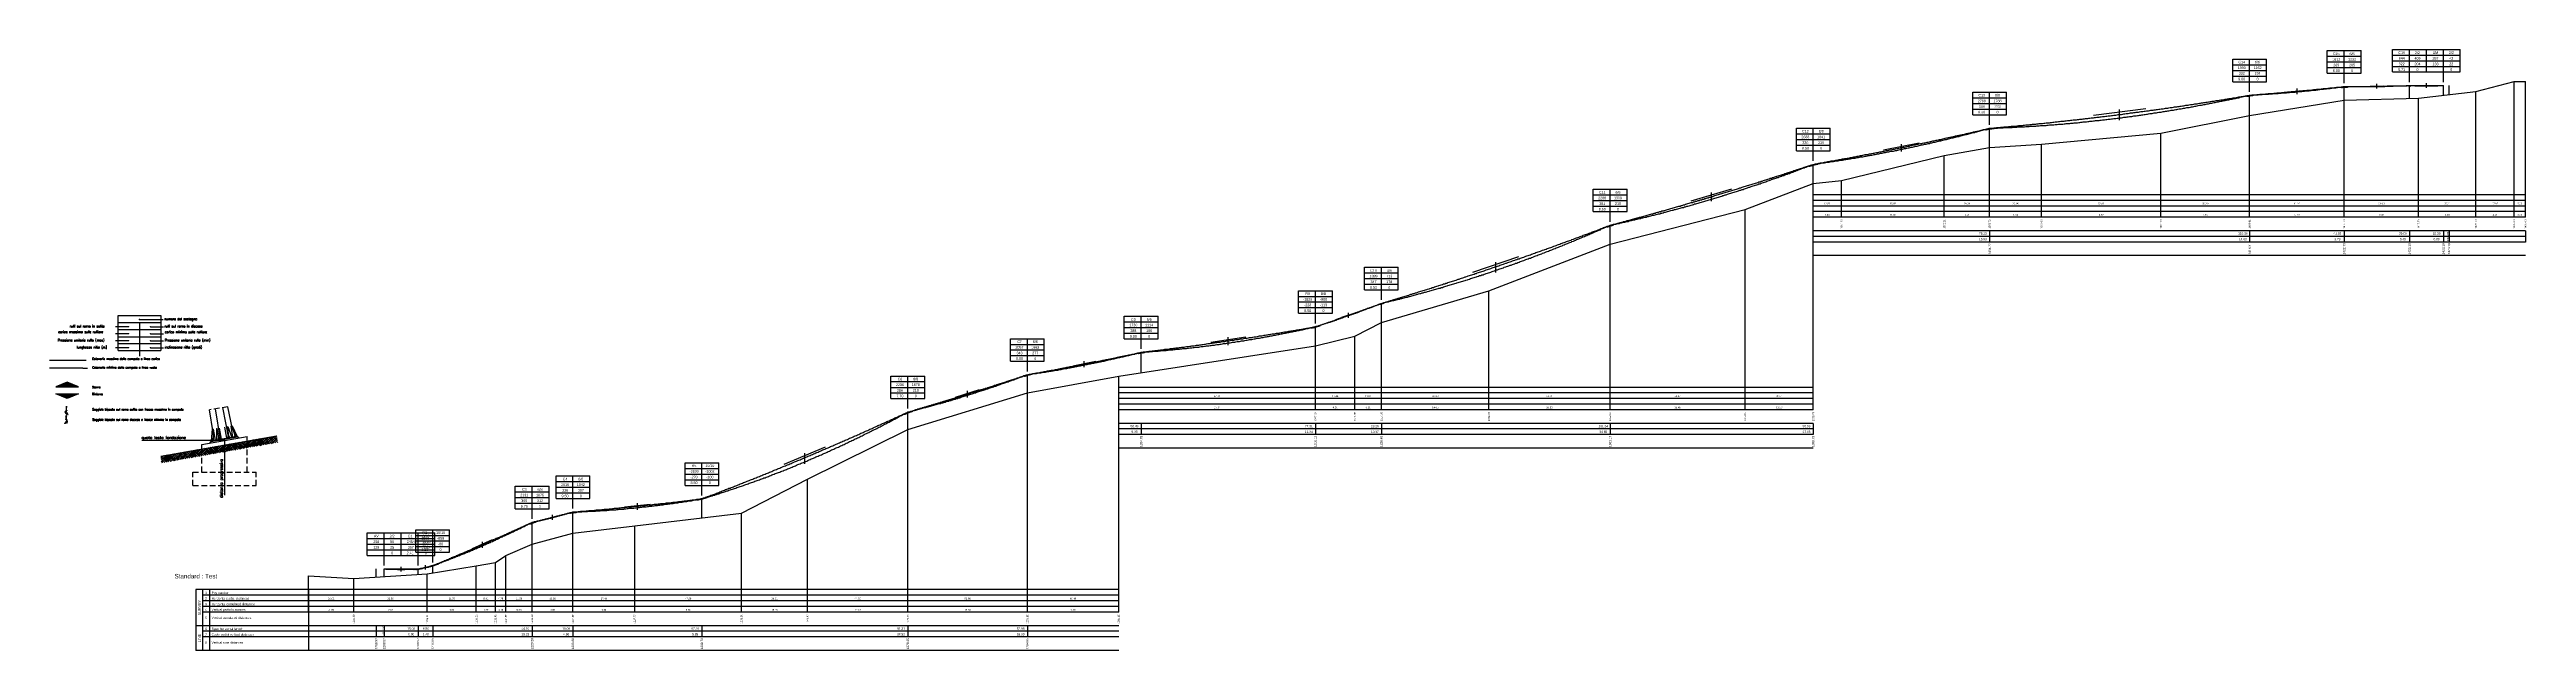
# Model space of a CAD drawing. Header units: millimetres. Extents: x -115 to 983, y 1172 to 1439.
import ezdxf
from ezdxf.enums import TextEntityAlignment as Align

# ---------------------------------------------------------------- set-up
doc = ezdxf.new("R2010")
doc.units = ezdxf.units.MM
doc.header["$LTSCALE"] = 5
for name, pattern in [('DASHED', [0.75, 0.5, -0.25]), ('HIDDEN', [0.375, 0.25, -0.125]), ('TRATTEGGIATA', [0.75, 0.5, -0.25])]:
    doc.linetypes.add(name, pattern=pattern)
for name, color, linetype in [('CAMPATA', 160, 'Continuous'), ('CATENARIA_MAX', 5, 'Continuous'), ('CATENARIA_MIN', 2, 'Continuous'), ('CORDE', 4, 'Continuous'), ('CURVATURA', 1, 'Continuous'), ('DISEGNO', 7, 'Continuous'), ('FINCHE_TERRENO', 3, 'Continuous'), ('N_rolle', 7, 'Continuous'), ('N_tower', 7, 'Continuous'), ('SIMBOLI', 7, 'Continuous'), ('SOSTEGNI', 4, 'Continuous'), ('TABELLINE', 6, 'Continuous'), ('TERRENO', 1, 'Continuous'), ('TESTI', 7, 'Continuous')]:
    doc.layers.add(name, color=color, linetype=linetype)
doc.styles.add('ROMAND', font='romand', dxfattribs={"width": 0.9})

# ---------------------------------------------------------------- blocks, each defined once
blk = doc.blocks.new('*X2')
at = {"color": 0, "linetype": 'Continuous'}
for p, q in [((26857, 3227), (26932, 3303)), ((26899, 3185), (27011, 3297)), ((27081, 3255), (27018, 3318)), ((27081, 3227), (27193, 3340)), ((27123, 3297), (27090, 3331)), ((27123, 3185), (27235, 3297)), ((27165, 3340), (27161, 3343)), ((27306, 3255), (27209, 3352)), ((27348, 3297), (27281, 3364)), ((27306, 3227), (27418, 3340)), ((27348, 3185), (27460, 3297)), ((27390, 3340), (27352, 3377)), ((27390, 3368), (27409, 3387)), ((27530, 3255), (27418, 3368)), ((27572, 3297), (27472, 3398)), ((27530, 3227), (27642, 3340)), ((27614, 3340), (27543, 3411)), ((27572, 3410), (27580, 3417)), ((27572, 3185), (27684, 3297)), ((27614, 3368), (27682, 3435)), ((27755, 3255), (27642, 3368)), ((27797, 3297), (27684, 3410)), ((27839, 3340), (27734, 3444)), ((27755, 3227), (27867, 3340)), ((27797, 3410), (27852, 3465)), ((27797, 3185), (27909, 3297)), ((27839, 3368), (27951, 3480)), ((27979, 3255), (27867, 3368)), ((28021, 3297), (27909, 3410)), ((28063, 3340), (27951, 3452)), ((27979, 3480), (27973, 3486)), ((27979, 3452), (28022, 3495)), ((27979, 3227), (28091, 3340)), ((28021, 3410), (28117, 3506)), ((28027, 3191), (28133, 3297)), ((28063, 3368), (28130, 3434)), ((28152, 3307), (28091, 3368)), ((28134, 3409), (28133, 3410)), ((22976, 2546), (23012, 2582)), ((23082, 2399), (22985, 2496)), ((23040, 2357), (23003, 2394)), ((23040, 2582), (23010, 2611)), ((23010, 2355), (23012, 2357)), ((23124, 2442), (23012, 2554)), ((23031, 2310), (23015, 2326)), ((23040, 2554), (23116, 2630)), ((23040, 2329), (23152, 2442)), ((23082, 2512), (23194, 2624)), ((23082, 2624), (23082, 2624)), ((23121, 2326), (23194, 2399)), ((23124, 2470), (23236, 2582)), ((23264, 2357), (23152, 2470)), ((23307, 2399), (23194, 2512)), ((23264, 2582), (23201, 2645)), ((23223, 2344), (23236, 2357)), ((23349, 2442), (23236, 2554)), ((23264, 2554), (23377, 2666)), ((23307, 2624), (23273, 2658)), ((23292, 2356), (23377, 2442)), ((23307, 2512), (23419, 2624)), ((23349, 2666), (23344, 2670)), ((23349, 2470), (23461, 2582)), ((23460, 2386), (23377, 2470)), ((23489, 2582), (23392, 2679)), ((23394, 2374), (23419, 2399)), ((23531, 2399), (23419, 2512)), ((23573, 2442), (23461, 2554)), ((23531, 2624), (23464, 2691)), ((23489, 2554), (23601, 2666)), ((23531, 2512), (23643, 2624)), ((23573, 2666), (23535, 2704)), ((23564, 2404), (23601, 2442)), ((23573, 2694), (23593, 2714)), ((23573, 2470), (23685, 2582)), ((23713, 2582), (23601, 2694)), ((23651, 2420), (23601, 2470)), ((23723, 2432), (23643, 2512)), ((23756, 2624), (23655, 2725)), ((23794, 2445), (23685, 2554)), ((23713, 2554), (23826, 2666)), ((23798, 2666), (23726, 2738)), ((23756, 2736), (23764, 2744)), ((23756, 2512), (23868, 2624)), ((23798, 2694), (23866, 2762)), ((23798, 2470), (23910, 2582)), ((23938, 2582), (23826, 2694)), ((23842, 2453), (23826, 2470)), ((23980, 2624), (23868, 2736)), ((23914, 2466), (23868, 2512)), ((23985, 2479), (23910, 2554)), ((24022, 2666), (23917, 2771)), ((23938, 2554), (24050, 2666)), ((23980, 2736), (24036, 2792)), ((23980, 2512), (24092, 2624)), ((24022, 2694), (24134, 2806)), ((24041, 2489), (24134, 2582)), ((24163, 2582), (24050, 2694)), ((24205, 2624), (24092, 2736)), ((24104, 2500), (24092, 2512)), ((24247, 2666), (24134, 2778)), ((24176, 2512), (24134, 2554)), ((24163, 2806), (24156, 2813)), ((24163, 2778), (24207, 2822)), ((24163, 2554), (24275, 2666)), ((24205, 2736), (24309, 2840)), ((24211, 2519), (24317, 2624)), ((24247, 2694), (24359, 2806)), ((24387, 2582), (24275, 2694)), ((24314, 2537), (24359, 2582)), ((24429, 2624), (24317, 2736)), ((24387, 2806), (24346, 2847)), ((24471, 2666), (24359, 2778)), ((24367, 2546), (24359, 2554)), ((24387, 2778), (24479, 2870)), ((24387, 2554), (24499, 2666)), ((24429, 2848), (24418, 2860)), ((24429, 2736), (24541, 2848)), ((24471, 2694), (24583, 2806)), ((24484, 2567), (24541, 2624)), ((24605, 2588), (24499, 2694)), ((24612, 2806), (24537, 2881)), ((24654, 2624), (24541, 2736)), ((24696, 2666), (24583, 2778)), ((24654, 2848), (24609, 2893)), ((24612, 2778), (24724, 2891)), ((24654, 2736), (24766, 2848)), ((24654, 2597), (24724, 2666)), ((24696, 2891), (24680, 2906)), ((24696, 2694), (24808, 2806)), ((24796, 2622), (24724, 2694)), ((24836, 2806), (24728, 2914)), ((24757, 2615), (24766, 2624)), ((24868, 2634), (24766, 2736)), ((24878, 2848), (24800, 2927)), ((24920, 2666), (24808, 2778)), ((24836, 2778), (24948, 2891)), ((24920, 2891), (24871, 2940)), ((24878, 2736), (24990, 2848)), ((24920, 2919), (24956, 2954)), ((24920, 2694), (25032, 2806)), ((24927, 2645), (24948, 2666)), ((25061, 2806), (24948, 2919)), ((24987, 2655), (24948, 2694)), ((25059, 2668), (24990, 2736)), ((25103, 2848), (24991, 2961)), ((25130, 2681), (25032, 2778)), ((25061, 2778), (25173, 2891)), ((25145, 2891), (25062, 2973)), ((25103, 2961), (25126, 2985)), ((25103, 2736), (25215, 2848)), ((25145, 2919), (25229, 3003)), ((25145, 2694), (25257, 2806)), ((25285, 2806), (25173, 2919)), ((25178, 2689), (25173, 2694)), ((25327, 2848), (25215, 2961)), ((25249, 2702), (25215, 2736)), ((25369, 2891), (25257, 3003)), ((25321, 2714), (25257, 2778)), ((25285, 3003), (25297, 3015)), ((25285, 2778), (25397, 2891)), ((25327, 2961), (25399, 3033)), ((25327, 2736), (25439, 2848)), ((25369, 2919), (25481, 3031)), ((25510, 2806), (25397, 2919)), ((25404, 2729), (25481, 2806)), ((25552, 2848), (25439, 2961)), ((25440, 2735), (25439, 2736)), ((25594, 2891), (25481, 3003)), ((25512, 2748), (25481, 2778)), ((25510, 3031), (25492, 3049)), ((25510, 3003), (25569, 3063)), ((25510, 2778), (25622, 2891)), ((25552, 2961), (25664, 3073)), ((25574, 2759), (25664, 2848)), ((25594, 2919), (25706, 3031)), ((25734, 2806), (25622, 2919)), ((25776, 2848), (25664, 2961)), ((25677, 2777), (25706, 2806)), ((25734, 3031), (25682, 3083)), ((25818, 2891), (25706, 3003)), ((25734, 3003), (25842, 3111)), ((25745, 2789), (25846, 2891)), ((25776, 3073), (25754, 3095)), ((25776, 2961), (25888, 3073)), ((25818, 2919), (25930, 3031)), ((25941, 2824), (25846, 2919)), ((25847, 2807), (25888, 2848)), ((25959, 3031), (25873, 3116)), ((26001, 2848), (25888, 2961)), ((26043, 2891), (25930, 3003)), ((26001, 3073), (25945, 3129)), ((25959, 3003), (26071, 3115)), ((26001, 2961), (26113, 3073)), ((26043, 3115), (26016, 3141)), ((26017, 2837), (26071, 2891)), ((26043, 3143), (26046, 3147)), ((26043, 2919), (26155, 3031)), ((26183, 3031), (26071, 3143)), ((26132, 2857), (26071, 2919)), ((26204, 2870), (26113, 2961)), ((26225, 3073), (26136, 3162)), ((26267, 2891), (26155, 3003)), ((26183, 3003), (26295, 3115)), ((26267, 3115), (26207, 3175)), ((26225, 2961), (26337, 3073)), ((26267, 3143), (26319, 3195)), ((26267, 2919), (26380, 3031)), ((26290, 2885), (26295, 2891)), ((26408, 3031), (26295, 3143)), ((26323, 2891), (26295, 2919)), ((26450, 3073), (26337, 3185)), ((26395, 2903), (26337, 2961)), ((26466, 2916), (26380, 3003)), ((26492, 3115), (26398, 3209)), ((26408, 3003), (26520, 3115)), ((26450, 3185), (26489, 3225)), ((26450, 2961), (26562, 3073)), ((26492, 3143), (26591, 3243)), ((26494, 2921), (26604, 3031)), ((26632, 3031), (26520, 3143)), ((26674, 3073), (26562, 3185)), ((26585, 2937), (26562, 2961)), ((26716, 3115), (26604, 3227)), ((26657, 2950), (26604, 3003)), ((26632, 3227), (26660, 3255)), ((26632, 3003), (26744, 3115)), ((26674, 3185), (26762, 3273)), ((26674, 2961), (26786, 3073)), ((26716, 3143), (26829, 3255)), ((26857, 3031), (26744, 3143)), ((26767, 2969), (26829, 3031)), ((26899, 3073), (26786, 3185)), ((26857, 3255), (26827, 3284)), ((26941, 3115), (26829, 3227)), ((26848, 2983), (26829, 3003)), ((26857, 3003), (26969, 3115)), ((26937, 2999), (27011, 3073)), ((26941, 3143), (27053, 3255)), ((27081, 3031), (26969, 3143)), ((27123, 3073), (27011, 3185)), ((27039, 3017), (27053, 3031)), ((27165, 3115), (27053, 3227)), ((27108, 3029), (27193, 3115)), ((27165, 3143), (27278, 3255)), ((27277, 3059), (27193, 3143)), ((27210, 3047), (27235, 3073)), ((27348, 3073), (27235, 3185)), ((27390, 3115), (27278, 3227)), ((27380, 3077), (27418, 3115)), ((27390, 3143), (27502, 3255)), ((27468, 3093), (27418, 3143)), ((27540, 3105), (27460, 3185)), ((27611, 3118), (27502, 3227)), ((27614, 3143), (27727, 3255)), ((27659, 3126), (27642, 3143)), ((27731, 3139), (27684, 3185)), ((27802, 3152), (27727, 3227)), ((27857, 3161), (27951, 3255)), ((27921, 3173), (27909, 3185)), ((27993, 3185), (27951, 3227)), ((28130, 3209), (28164, 3243))]:
    blk.add_line(p, q, dxfattribs=at)
blk = doc.blocks.new('ELENCO_SIMBOLI')
at = {"layer": 'SOSTEGNI'}
for color, points in [(256, [(-27.1, -16.1), (-32.1, -14), (-37.1, -16.1)]), (4, [(-37.1, -19.1), (-32.1, -21.2), (-27.1, -19.1)])]:
    blk.add_hatch(color=color, dxfattribs=at).paths.add_polyline_path(points)
for p, q in [((-9.4, 0), (-9.4, 15.6)), ((-9.4, 15.6), (9.4, 15.6)), ((-9.4, 12.5), (9.4, 12.5)), ((0, 12.5), (0, -2.4)), ((9.4, 15.6), (9.4, 0)), ((-9.4, 9.4), (9.4, 9.4)), ((-9.4, 6.2), (9.4, 6.2)), ((-9.4, 3.1), (9.4, 3.1)), ((-9.4, 0), (9.4, 0))]:
    blk.add_line(p, q)
at = {"color": 4, "linetype": 'Continuous'}
for p, q in [((0, 13.8), (10.5, 13.8)), ((-4.9, 10.6), (-10.6, 10.6)), ((-4.9, 7.5), (-10.6, 7.5)), ((-4.9, 4.4), (-10.6, 4.4)), ((-4.9, 1.3), (-10.6, 1.3)), ((4.9, 10.6), (10.6, 10.6)), ((4.9, 7.5), (10.6, 7.5)), ((4.9, 4.4), (10.6, 4.4)), ((4.9, 1.3), (10.6, 1.3)), ((-32.1, -21.2), (-37.1, -19.1)), ((-27.1, -19.1), (-32.1, -21.2))]:
    blk.add_line(p, q, dxfattribs=at)
at = {"color": 6, "linetype": 'Continuous'}
for p, q in [((-32.1, -14), (-37.1, -16.1)), ((-27.1, -16.1), (-32.1, -14))]:
    blk.add_line(p, q, dxfattribs=at)
at = {"color": 7}
blk.add_line((-37.1, -16.1), (-27.1, -16.1), dxfattribs=at)
at = {"color": 4}
blk.add_line((-37.1, -19.1), (-27.1, -19.1), dxfattribs=at)
at = {"color": 4, "linetype": 'Continuous', "const_width": 0.312}
for points in [[(-0.2, 13.8, 1), (0.2, 13.8, 1)], [(-4.7, 10.6, -1), (-5, 10.6, -1)], [(-4.7, 7.5, -1), (-5, 7.5, -1)], [(-4.7, 4.4, -1), (-5, 4.4, -1)], [(-4.7, 1.3, -1), (-5, 1.3, -1)], [(4.7, 10.6, 1), (5, 10.6, 1)], [(4.7, 7.5, 1), (5, 7.5, 1)], [(4.7, 4.4, 1), (5, 4.4, 1)], [(4.7, 1.3, 1), (5, 1.3, 1)]]:
    blk.add_lwpolyline(points, format="xyb", close=True, dxfattribs=at)
at = {"layer": 'CATENARIA_MAX'}
blk.add_line((-39.9, -4.3), (-23.7, -4.3), dxfattribs=at)
at = {"layer": 'CATENARIA_MIN', "linetype": 'TRATTEGGIATA', "ltscale": 8}
for q in [(-39.9, -7.8), (-23.1, -7.8)]:
    blk.add_line((-25.1, -7.8), q, dxfattribs=at)
at = {"layer": 'DISEGNO', "color": 4}
for p, q in [((-32.8, -27.5), (-33.1, -27.2)), ((-32.8, -27.5), (-33.1, -27.3)), ((-33.1, -32.2), (-33.1, -32.3)), ((-33.1, -32.3), (-33.1, -32.3)), ((-32.3, -31.6), (-32.9, -31.7)), ((-32.2, -31.6), (-32.9, -31.7)), ((-32.9, -31.7), (-32.9, -32)), ((-32.9, -31.7), (-32.9, -31.8)), ((-32.9, -31.8), (-32.9, -32)), ((-32.8, -31.9), (-32.9, -31.8)), ((-32.8, -31.8), (-32.9, -31.8)), ((-32.8, -31.9), (-32.9, -31.9)), ((-32.8, -31.9), (-32.9, -31.9)), ((-32.8, -31.9), (-32.9, -32)), ((-32.9, -32), (-32.8, -31.9)), ((-32.9, -32), (-32.5, -32.1)), ((-32.8, -27.5), (-32.7, -27.5)), ((-32.8, -27.5), (-32.7, -27.6)), ((-32.8, -32), (-32.8, -32)), ((-32.8, -32.1), (-32.7, -32)), ((-32.8, -32.1), (-32.7, -32)), ((-32.7, -32), (-32.8, -32)), ((-32.8, -32.1), (-32.8, -32)), ((-32.8, -32.1), (-32.8, -32.1)), ((-32.8, -32.1), (-32.8, -32.1)), ((-32.8, -32.1), (-32.8, -32.1)), ((-32.4, -26.5), (-32.7, -27.5)), ((-32.7, -27.6), (-32.7, -27.5)), ((-32.7, -27.5), (-32.6, -27.5)), ((-32.7, -27.6), (-32.6, -27.9)), ((-32.6, -27.6), (-32.7, -27.6)), ((-32.7, -27.6), (-32.6, -27.6)), ((-32.7, -31.7), (-32.3, -31.7)), ((-32.7, -31.8), (-32.3, -31.8)), ((-32.7, -31.9), (-32.6, -31.9)), ((-32.7, -31.9), (-32.6, -31.9)), ((-32.7, -32), (-32.7, -32)), ((-32.7, -32), (-32.7, -32)), ((-32.4, -26.5), (-32.6, -27.5)), ((-32.6, -27.5), (-32, -27.6)), ((-32.6, -27.6), (-32.6, -27.5)), ((-32.6, -27.6), (-32.5, -27.9)), ((-32.6, -27.6), (-32, -27.7)), ((-32.6, -31.9), (-32.6, -31.9)), ((-32.4, -32), (-32.6, -31.9)), ((-32.4, -32), (-32.6, -31.9)), ((-32.6, -32.1), (-32.6, -32)), ((-32.5, -32.1), (-32.6, -32.1)), ((-32.5, -25), (-32.4, -25)), ((-32.4, -26.4), (-32.5, -26.4)), ((-32.5, -26.4), (-32.5, -26.5)), ((-32.5, -26.4), (-32.5, -26.4)), ((-32.5, -26.4), (-32.5, -26.5)), ((-32.5, -26.4), (-32.5, -26.5)), ((-32.5, -26.4), (-32.5, -26.4)), ((-32.5, -26.4), (-32.5, -26.4)), ((-32.5, -26.4), (-32.5, -26.5)), ((-32.5, -26.4), (-32.5, -26.4)), ((-32.5, -26.5), (-32.4, -26.5)), ((-32.5, -26.5), (-32.5, -26.5)), ((-32.4, -26.5), (-32.5, -26.5)), ((-32.5, -26.5), (-32.5, -26.5)), ((-32.2, -27.7), (-32.5, -27.7)), ((-32.2, -27.8), (-32.5, -27.8)), ((-32.5, -28), (-32.2, -27.9)), ((-32.5, -27.9), (-32.2, -27.9)), ((-32.5, -28), (-32.5, -28)), ((-32.5, -28), (-32.5, -28)), ((-32.5, -28), (-32.5, -28)), ((-32.5, -28), (-32.5, -28)), ((-32.5, -28), (-32.5, -28)), ((-32.5, -28), (-32.5, -28)), ((-32.5, -29), (-32.5, -29)), ((-32.5, -30.4), (-32.5, -30.5)), ((-32.5, -30.4), (-32.5, -30.4)), ((-32.5, -30.4), (-32.5, -30.4)), ((-32.4, -30.4), (-32.5, -30.4)), ((-32.5, -30.4), (-32.4, -30.4)), ((-32.5, -30.4), (-32.4, -30.4)), ((-32.5, -30.4), (-32.5, -30.4)), ((-32.5, -30.4), (-32.5, -30.5)), ((-32.5, -30.4), (-32.5, -30.5)), ((-32.5, -30.4), (-32.5, -30.5)), ((-32.5, -30.4), (-32.5, -30.5)), ((-32.5, -30.5), (-32.5, -30.4)), ((-32.5, -30.5), (-32.5, -30.5)), ((-32.5, -30.5), (-32.5, -30.5)), ((-32.5, -30.5), (-32.3, -31.5)), ((-32.5, -30.5), (-32.4, -30.5)), ((-32.5, -30.5), (-32.5, -30.5)), ((-32.5, -30.5), (-32.5, -30.5)), ((-32.5, -30.5), (-32.4, -30.5)), ((-32.5, -30.5), (-32.5, -30.5)), ((-32.5, -30.5), (-32.5, -30.5)), ((-32.5, -30.5), (-32.5, -30.5)), ((-32.5, -30.5), (-32.5, -30.5)), ((-32.5, -30.5), (-32.5, -30.5)), ((-32.5, -30.5), (-32.5, -30.5)), ((-32.4, -30.5), (-32.5, -30.5)), ((-32.5, -30.5), (-32.4, -30.5)), ((-32.5, -30.5), (-32.4, -30.5)), ((-32.5, -32.1), (-32.5, -32)), ((-32.5, -32.1), (-32.5, -32.1)), ((-32.5, -32.1), (-32.5, -32.1)), ((-32.3, -25), (-32.4, -25)), ((-32.4, -26.4), (-32.4, -26.5)), ((-32.4, -26.4), (-32.4, -26.4)), ((-32.4, -26.4), (-32.4, -26.4)), ((-32.4, -26.4), (-32.4, -26.4)), ((-32.4, -26.4), (-32.4, -26.4)), ((-32.4, -26.4), (-32.4, -26.4)), ((-32.4, -26.4), (-32.4, -26.4)), ((-32.4, -26.4), (-32.4, -26.5)), ((-32.4, -26.4), (-32.4, -26.4)), ((-32.4, -26.4), (-32.4, -26.5)), ((-32.4, -26.4), (-32.4, -26.4)), ((-32.4, -26.4), (-32.4, -26.5)), ((-32.4, -26.4), (-32.4, -26.5)), ((-32.4, -26.4), (-32.4, -26.4)), ((-32.4, -26.4), (-32.4, -26.5)), ((-32.4, -26.4), (-32.4, -26.5)), ((-32.4, -26.4), (-32.4, -26.4)), ((-32.4, -26.4), (-32.4, -26.4)), ((-32.4, -26.4), (-32.4, -26.4)), ((-32.4, -26.4), (-32.4, -26.4)), ((-32.4, -26.4), (-32.4, -26.4)), ((-32.4, -26.4), (-32.4, -26.4)), ((-32.4, -26.4), (-32.4, -26.4)), ((-32.4, -26.4), (-32.4, -26.4)), ((-32.4, -26.4), (-32.4, -26.4)), ((-32.4, -26.4), (-32.4, -26.4)), ((-32.4, -26.5), (-32.4, -26.5)), ((-32.4, -26.5), (-32.4, -26.5)), ((-32.4, -26.5), (-32.4, -26.5)), ((-32.4, -26.5), (-32.4, -26.5)), ((-32.4, -26.5), (-32.4, -26.5)), ((-32.4, -26.5), (-32.4, -26.5)), ((-32.4, -26.5), (-32.4, -26.5)), ((-32.4, -26.5), (-32.4, -26.5)), ((-32.4, -26.5), (-32.4, -26.5)), ((-32, -28), (-32.4, -28.1)), ((-32.4, -28.1), (-32.4, -28)), ((-32.4, -28), (-32.4, -28)), ((-32.4, -28), (-32.4, -28)), ((-32.4, -29), (-32.4, -29)), ((-32.4, -30.4), (-32.4, -30.5)), ((-32.4, -30.4), (-32.4, -30.4)), ((-32.4, -30.4), (-32.4, -30.4)), ((-32.4, -30.4), (-32.4, -30.4)), ((-32.4, -30.4), (-32.4, -30.4)), ((-32.4, -30.4), (-32.4, -30.5)), ((-32.4, -30.4), (-32.4, -30.5)), ((-32.4, -30.4), (-32.4, -30.5)), ((-32.4, -30.4), (-32.4, -30.5)), ((-32.4, -30.5), (-32.4, -30.4)), ((-32.4, -30.5), (-32.4, -30.5)), ((-32.4, -30.5), (-32.4, -30.5)), ((-32.4, -30.5), (-32.2, -31.5)), ((-32.4, -30.5), (-32.4, -30.5)), ((-32.4, -30.5), (-32.4, -30.5)), ((-32.4, -30.5), (-32.4, -30.5)), ((-32.4, -30.5), (-32.4, -30.5)), ((-32.4, -30.5), (-32.4, -30.5)), ((-32.4, -30.5), (-32.4, -30.5)), ((-32.4, -30.5), (-32.4, -30.5)), ((-32.4, -30.5), (-32.4, -30.5)), ((-32.4, -30.5), (-32.4, -30.5)), ((-32.3, -31.7), (-32.4, -32)), ((-32.4, -32), (-32.3, -32)), ((-32.4, -32), (-32.4, -32)), ((-32.4, -32), (-32.4, -32)), ((-32.4, -32.1), (-32.3, -32)), ((-32.4, -32), (-32.3, -32)), ((-32.4, -32), (-32.4, -32)), ((-32.3, -28.1), (-32.3, -28)), ((-32.3, -28), (-32.3, -28.1)), ((-32.2, -31.6), (-32.3, -31.5)), ((-32.2, -31.5), (-32.3, -31.5)), ((-32.3, -31.6), (-32.2, -31.6)), ((-32.2, -31.6), (-32.3, -31.6)), ((-32.2, -31.7), (-32.3, -32)), ((-32.2, -27.8), (-32.2, -27.9)), ((-32.2, -27.9), (-32.2, -27.9)), ((-32.2, -27.9), (-32.2, -27.9)), ((-32.1, -31.5), (-32.2, -31.5)), ((-32.2, -31.6), (-32.2, -31.5)), ((-32.1, -31.6), (-32.2, -31.6)), ((-32.1, -27.8), (-32, -27.7)), ((-32.1, -27.8), (-32, -27.8)), ((-32.1, -27.9), (-32, -27.9)), ((-32.1, -27.9), (-32, -27.9)), ((-32.1, -28), (-32.1, -28)), ((-32.1, -28.1), (-32.1, -28)), ((-32.1, -28.1), (-32.1, -28)), ((-32.1, -28), (-32.1, -28)), ((-32.1, -28), (-32.1, -28)), ((-32.1, -28), (-32.1, -28)), ((-32.1, -28), (-32.1, -28)), ((-32.1, -28.1), (-32.1, -28.1)), ((-32.1, -28.1), (-32.1, -28.1)), ((-32.1, -28.1), (-32.1, -28.1)), ((-32.1, -31.5), (-31.8, -31.3)), ((-32.1, -31.5), (-31.8, -31.3)), ((-32, -27.6), (-32, -27.7)), ((-32, -27.7), (-31.9, -28)), ((-32, -27.7), (-32, -28)), ((-32, -27.9), (-32, -28)), ((-32, -28), (-32, -27.9)), ((-31.8, -28.2), (-31.8, -28.2)), ((-31.8, -28.3), (-31.8, -28.3))]:
    blk.add_line(p, q, dxfattribs=at)
at = {"layer": 'DISEGNO', "color": 4, "linetype": 'Continuous'}
for p, q in [((-32.9, -32.1), (-33.1, -32.4)), ((-32.9, -32.1), (-33.1, -32.3)), ((-33.1, -32.2), (-33.1, -32.3)), ((-32.5, -32.1), (-32.8, -31.9)), ((-32.5, -32.1), (-32.8, -31.9)), ((-32.5, -32), (-32.8, -31.9)), ((-32.6, -32.1), (-32.8, -32.1)), ((-32.7, -25), (-32.5, -25)), ((-32.7, -25), (-32.5, -25)), ((-32.5, -25), (-32.7, -25)), ((-32.7, -25), (-32.7, -25)), ((-32.5, -28), (-32.7, -27.6)), ((-32.7, -29.1), (-32.5, -29)), ((-32.6, -29.1), (-32.7, -29.1)), ((-32.7, -29.1), (-32.6, -29.1)), ((-32.7, -29.1), (-32.7, -29.1)), ((-32.5, -32.1), (-32.7, -32)), ((-32.6, -32.1), (-32.7, -32)), ((-32.5, -32.1), (-32.7, -32.1)), ((-32.5, -28), (-32.6, -27.6)), ((-32.5, -28), (-32.6, -27.6)), ((-32.6, -29.1), (-32.6, -29)), ((-32.5, -25), (-32.5, -25)), ((-32.5, -25), (-32.5, -25.1)), ((-32.5, -25), (-32.5, -25)), ((-32.5, -25), (-32.5, -25.1)), ((-32.5, -25.1), (-32.4, -25.1)), ((-32.5, -25.1), (-32.5, -25.1)), ((-32.5, -28), (-32.5, -28)), ((-32.5, -28), (-32.5, -28)), ((-32.4, -29), (-32.5, -29)), ((-32.5, -29), (-32.5, -29.1)), ((-32.5, -29), (-32.5, -29)), ((-32.5, -29), (-32.5, -29)), ((-32.5, -29), (-32.5, -29.1)), ((-32.5, -29.1), (-32.5, -29.1)), ((-32.5, -30.4), (-32.5, -29.1)), ((-32.4, -29.1), (-32.5, -29.1)), ((-32.5, -29.1), (-32.5, -29.1)), ((-32.5, -29.1), (-32.5, -29.1)), ((-32.5, -29.1), (-32.5, -29.1)), ((-32.5, -29.1), (-32.5, -29.1)), ((-32.5, -29.1), (-32.5, -29.1)), ((-32.5, -29.1), (-32.5, -29.1)), ((-32.5, -29.1), (-32.5, -29.1)), ((-32.5, -29.1), (-32.5, -29.1)), ((-32.5, -29.1), (-32.5, -29.1)), ((-32.5, -32.1), (-32.5, -32)), ((-32.5, -32.1), (-32.5, -32.1)), ((-32.3, -25), (-32.4, -25.1)), ((-32.4, -25), (-32.4, -25)), ((-32.4, -25), (-32.4, -25)), ((-32.4, -25.1), (-32.4, -25)), ((-32.4, -25), (-32.4, -25)), ((-32.4, -25), (-32.4, -25.1)), ((-32.4, -25), (-32.4, -25)), ((-32.4, -25), (-32.4, -25)), ((-32.4, -25), (-32.4, -25)), ((-32.4, -25), (-32.4, -25)), ((-32.4, -25), (-32.4, -25.1)), ((-32.4, -25), (-32.4, -25)), ((-32.4, -25.1), (-32.4, -25)), ((-32.4, -25), (-32.4, -25.1)), ((-32.4, -25.1), (-32.4, -25.1)), ((-32.4, -25.1), (-32.4, -25.1)), ((-32.4, -26.4), (-32.4, -25.1)), ((-32.4, -26.4), (-32.4, -25.1)), ((-32.4, -25.1), (-32.4, -25.1)), ((-32.4, -25.1), (-32.4, -25.1)), ((-32.4, -25.1), (-32.4, -25.1)), ((-32.4, -25.1), (-32.4, -25.1)), ((-32.4, -25.1), (-32.4, -25.1)), ((-32.4, -25.1), (-32.4, -25.1)), ((-32.4, -28), (-32, -27.9)), ((-32.4, -28), (-32, -27.9)), ((-32.4, -28), (-32, -27.9)), ((-32.4, -28.1), (-32.1, -28)), ((-32.4, -28.1), (-32.1, -28)), ((-32.4, -28), (-32.3, -28)), ((-32.4, -28), (-32.3, -28)), ((-32.2, -29.1), (-32.4, -29)), ((-32.4, -29), (-32.4, -29.1)), ((-32.4, -29), (-32.4, -29)), ((-32.4, -29), (-32.4, -29.1)), ((-32.4, -29.1), (-32.4, -29.1)), ((-32.4, -30.4), (-32.4, -29.1)), ((-32.4, -29.1), (-32.4, -29.1)), ((-32.4, -29.1), (-32.4, -29.1)), ((-32.4, -29.1), (-32.4, -29.1)), ((-32.4, -29.1), (-32.4, -29.1)), ((-32.4, -29.1), (-32.4, -29.1)), ((-32.4, -29.1), (-32.4, -29.1)), ((-32.4, -29.1), (-32.4, -29.1)), ((-32.4, -29.1), (-32.4, -29.1)), ((-32.4, -32), (-32.3, -31.6)), ((-32.4, -32), (-32.3, -31.6)), ((-32.4, -32), (-32.4, -32)), ((-32.1, -25), (-32.3, -25)), ((-32.3, -25), (-32.1, -25)), ((-32.1, -25), (-32.3, -25)), ((-32.3, -25), (-32.3, -25)), ((-32.3, -25), (-32.3, -25)), ((-32.3, -28.1), (-32.1, -28)), ((-32.3, -28.1), (-32.1, -28.1)), ((-32.3, -29.1), (-32.3, -29)), ((-32.2, -29.1), (-32.3, -29.1)), ((-32.3, -29.1), (-32.2, -29.1)), ((-32.3, -32), (-32.2, -31.6)), ((-32.3, -32), (-32.3, -32)), ((-32.2, -29.1), (-32.2, -29.1)), ((-32.1, -25), (-32.1, -25)), ((-32, -28.1), (-31.8, -28.3)), ((-31.9, -28), (-31.7, -28.3)), ((-31.8, -28.2), (-31.8, -28.2)), ((37.7, -39.9), (1, -39.9)), ((37.7, -39.9), (37.7, -64.1))]:
    blk.add_line(p, q, dxfattribs=at)
at = {"layer": 'DISEGNO', "color": 4, "linetype": 'HIDDEN'}
for p, q in [((-32.7, -27.6), (-32.9, -27)), ((-32.8, -26.9), (-32.5, -26.8)), ((-32.8, -27), (-32.5, -26.8)), ((-32.8, -27), (-32.8, -26.9)), ((-32.6, -27), (-32.8, -26.9)), ((-32.7, -27.6), (-32.8, -27)), ((-32.7, -27.8), (-32.8, -28.1)), ((-32.7, -27.8), (-32.8, -28.1)), ((-32.6, -27), (-32.7, -26.9)), ((-32.6, -27.6), (-32.7, -27.6)), ((-32.7, -27.6), (-32.7, -27.6)), ((-32.7, -27.6), (-32.7, -27.6)), ((-32.7, -27.7), (-32.7, -27.6)), ((-32.7, -27.7), (-32.7, -27.6)), ((-32.6, -26.9), (-32.6, -26.9)), ((-32.6, -26.9), (-32.6, -26.9)), ((-32.4, -30.8), (-32.6, -30.5)), ((-32.4, -30.8), (-32.6, -30.5)), ((-32.5, -26.8), (-32.3, -26.5)), ((-32.5, -26.8), (-32.3, -26.5)), ((-32.5, -30.6), (-32.5, -30.5)), ((-32.5, -30.5), (-32.5, -30.6)), ((-32.5, -30.6), (-32.5, -30.6)), ((-32.4, -26.6), (-32.4, -26.5)), ((-32.4, -26.5), (-32.3, -26.5)), ((-32.4, -26.6), (-32.4, -26.6)), ((-32.1, -30.9), (-32.4, -30.8)), ((-32, -31), (-32.4, -30.8)), ((-32.3, -30.9), (-32.2, -30.9)), ((-32.3, -31), (-32.2, -30.9)), ((-32.2, -31), (-32.1, -30.9)), ((-32.2, -31.6), (-32, -31)), ((-32.2, -31.6), (-32, -31)), ((-32.2, -31), (-32.1, -31)), ((-32.2, -31.6), (-32.2, -31.7)), ((-32.2, -31.6), (-32.1, -31.6)), ((-32.2, -31.7), (-32.1, -31.6)), ((-32.2, -31.7), (-32.2, -31.6)), ((-32.2, -31.7), (-32.2, -31.6)), ((-32.2, -31.8), (-32.1, -32.1)), ((-32.2, -31.8), (-32, -32.1)), ((-32, -31), (-32.1, -30.9))]:
    blk.add_line(p, q, dxfattribs=at)
at = {"layer": 'DISEGNO', "color": 3, "linetype": 'DASHED'}
for p, q in [((39.1, -24.9), (31.1, -26.3)), ((27.7, -53.9), (27.7, -43.6)), ((47.7, -53.9), (47.7, -40.1)), ((23.7, -59.9), (23.7, -53.9)), ((23.7, -53.9), (51.7, -53.9)), ((51.7, -59.9), (51.7, -53.9)), ((23.7, -59.9), (51.7, -59.9))]:
    blk.add_line(p, q, dxfattribs=at)
at = {"layer": 'DISEGNO', "color": 7, "linetype": 'Continuous'}
for p, q in [((32.6, -36.4), (31.1, -26.3)), ((33.5, -25.9), (35.7, -39.4)), ((36.8, -25.3), (39.4, -38.8)), ((41.3, -34.8), (39.1, -24.9)), ((27.7, -41.6), (47.7, -38.1)), ((27.7, -43.6), (27.7, -41.6)), ((47.7, -40.1), (47.7, -38.1))]:
    blk.add_line(p, q, dxfattribs=at)
at = {"layer": 'DISEGNO', "color": 6}
blk.add_line((9.4, -46.9), (60.9, -37.8), dxfattribs=at)
at = {"layer": 'DISEGNO', "color": 2, "linetype": 'Continuous'}
for p, q in [((31.7, -40.4), (31.1, -41)), ((31.6, -40.1), (43.5, -38)), ((31.6, -40.1), (31.7, -40.4)), ((31.7, -40.4), (43.5, -38.3)), ((32.2, -34.9), (31.8, -40.1)), ((32.2, -34.9), (32.4, -34.9)), ((32.6, -34.9), (32.6, -40)), ((32.6, -34.9), (32.8, -34.9)), ((33.7, -39.8), (32.8, -34.9)), ((34.2, -34.6), (34.2, -39.7)), ((34.2, -34.6), (34.4, -34.6)), ((35.3, -39.5), (34.4, -34.6)), ((36.4, -39.3), (35.5, -34.4)), ((38.7, -38.9), (37.9, -34)), ((39.2, -33.7), (39, -33.8)), ((39.8, -38.7), (39, -33.8)), ((39.2, -33.7), (40.9, -38.5)), ((40.8, -33.4), (40.6, -33.5)), ((41.4, -38.4), (40.6, -33.5)), ((40.8, -33.4), (42.5, -38.2)), ((41.1, -33.4), (41, -33.4)), ((41.1, -33.4), (43.3, -38.1)), ((43.5, -38), (43.5, -38.3)), ((43.5, -38.3), (44.2, -38.7))]:
    blk.add_line(p, q, dxfattribs=at)
at = {"layer": 'DISEGNO', "color": 1, "linetype": 'HIDDEN'}
for p, q in [((32.7, -39.5), (32, -39.6)), ((32.1, -40.1), (32, -39.6)), ((32.5, -39.2), (32.1, -39.2)), ((32.2, -40), (32.1, -39.2)), ((32.6, -40), (32.5, -39.2)), ((32.8, -39.9), (32.7, -39.5)), ((35.7, -39), (35, -39.1)), ((35.1, -39.5), (35, -39.1)), ((35.5, -38.6), (35.1, -38.7)), ((35.2, -39.5), (35.1, -38.7)), ((35.6, -39.4), (35.5, -38.6)), ((35.8, -39.4), (35.7, -39)), ((39.2, -38.4), (40, -38.2)), ((39.3, -38.8), (39.2, -38.4)), ((39.3, -38), (39.7, -37.9)), ((39.5, -38.8), (39.3, -38)), ((39.9, -38.7), (39.7, -37.9)), ((40, -38.7), (40, -38.2)), ((42.5, -38.2), (42.3, -37.4)), ((42.3, -37.4), (42.8, -37.4)), ((42.3, -37.8), (43, -37.7)), ((42.3, -38.2), (42.3, -37.8)), ((42.9, -38.1), (42.8, -37.4)), ((43, -38.1), (43, -37.7))]:
    blk.add_line(p, q, dxfattribs=at)
at = {"layer": 'DISEGNO', "const_width": 0.4}
blk.add_lwpolyline([(37.5, -39.9, 1), (37.9, -39.9, 1)], format="xyb", close=True, dxfattribs=at)
at = {"layer": 'DISEGNO', "color": 4}
for centre, radius in [((-33.1, -32.4), 0.015), ((-32.7, -27.6), 0.005), ((-32.7, -27.6), 0.006), ((-32.6, -27.7), 0.007), ((-32.5, -27.9), 0.007), ((-32.5, -30.5), 0.03), ((-32.5, -32.1), 0.0085), ((-32.4, -26.5), 0.03), ((-32.4, -28), 0.0085), ((-32.3, -31.7), 0.007), ((-32.3, -31.9), 0.007), ((-32.2, -31.6), 0.005), ((-32.2, -31.6), 0.006), ((-31.7, -28.3), 0.015)]:
    blk.add_circle(centre, radius, dxfattribs=at)
at = {"layer": 'DISEGNO', "color": 4, "linetype": 'Continuous'}
for centre, radius in [((-33.1, -32.4), 0.02), ((-32.6, -29), 0.005), ((-32.5, -25), 0.005), ((-32.4, -29), 0.005), ((-32.3, -25), 0.005), ((-31.7, -28.3), 0.02)]:
    blk.add_circle(centre, radius, dxfattribs=at)
at = {"layer": 'DISEGNO', "color": 4, "linetype": 'HIDDEN'}
for centre, radius in [((-32.7, -27.6), 0.005), ((-32.6, -30.5), 0.02), ((-32.6, -30.5), 0.015), ((-32.3, -26.5), 0.02), ((-32.3, -26.5), 0.015), ((-32.2, -31.6), 0.005)]:
    blk.add_circle(centre, radius, dxfattribs=at)
at = {"layer": 'DISEGNO', "color": 4}
for centre, radius, start, end in [((-33.1, -27.2), 0.0225, 357.868, 274.2473), ((-33.1, -27.2), 0.015, 48.7284, 228.7284), ((-33.1, -32.2), 0.003, 53.8932, 143.8932), ((-33.1, -32.3), 0.003, 143.8932, 233.8932), ((-32.9, -31.7), 0.015, 94.4931, 275.8474), ((-33, -32), 0.08, 323.8932, 353.8932), ((-33, -32), 0.05, 323.8932, 353.8932), ((-32.8, -27.5), 0.05, 224.3211, 260.432), ((-32.8, -27.5), 0.08, 222.5305, 260.432), ((-32.7, -31.8), 0.08, 89.6056, 253), ((-32.8, -31.9), 0.05, 253.8916, 48.8938), ((-32.8, -31.9), 0.03, 253.8916, 48.8938), ((-32.8, -32), 0.006, 73, 163), ((-32.8, -32), 0.005, 163, 253), ((-32.8, -32), 0.03, 73, 253), ((-32.8, -32.1), 0.006, 253, 343), ((-32.8, -32.1), 0.006, 163, 253), ((-32.3, -27.5), 0.365, 167, 197), ((-32.7, -27.6), 0.025, 171.1091, 351.1091), ((-32.7, -31.8), 0.03, 87.4055, 253), ((-32.7, -32), 0.006, 343, 73), ((-32.7, -32), 0.005, 253, 343), ((-32.3, -27.5), 0.305, 167, 197), ((-32.5, -27.8), 0.14, 86.9209, 104.952), ((-32.5, -27.8), 0.0899, 86.9209, 103.8122), ((-32.3, -27.9), 0.245, 197, 287), ((-32.5, -31.9), 0.245, 253, 343), ((-32.5, -32.1), 0.018, 73, 139.5571), ((-32.5, -31.9), 0.185, 253, 343), ((-32.5, -26.5), 0.01, 0, 30.9075), ((-32.5, -26.5), 0.005, 180, 210.9075), ((-32.3, -27.9), 0.185, 197, 287), ((-32.4, -28), 0.129, 197, 287), ((-32.4, -28), 0.109, 197, 287), ((-32.5, -30.4), 0.005, 90, 180), ((-32.5, -30.4), 0.01, 90, 180), ((-32.5, -30.5), 0.015, 0, 30.9075), ((-32.5, -30.5), 0.01, 0, 30.9075), ((-32.5, -30.5), 0.035, 180, 0), ((-32.5, -30.5), 0.005, 180, 210.9075), ((-32.5, -30.5), 0.01, 180, 270), ((-32.5, -30.5), 0.005, 180, 270), ((-32.5, -32), 0.109, 253, 343), ((-32.5, -32), 0.129, 253, 343), ((-32.5, -32.1), 0.01, 73, 163), ((-32.4, -26.4), 0.005, 0, 90), ((-32.4, -26.4), 0.01, 0, 90), ((-32.4, -26.4), 0.005, 90, 180), ((-32.4, -26.4), 0.01, 90, 180), ((-32.4, -26.5), 0.015, 149.0925, 180), ((-32.5, -26.5), 0.015, 0, 30.9075), ((-32.4, -26.5), 0.01, 149.0925, 180), ((-32.4, -26.5), 0.035, 180, 0), ((-32.4, -26.5), 0.005, 329.0925, 0), ((-32.4, -26.5), 0.01, 270, 0), ((-32.4, -26.5), 0.005, 270, 0), ((-32.4, -26.5), 0.01, 180, 270), ((-32.4, -26.5), 0.005, 180, 270), ((-32.4, -30.4), 0.005, 0, 90), ((-32.4, -30.4), 0.01, 0, 90), ((-32.4, -30.5), 0.015, 149.0925, 180), ((-32.4, -30.5), 0.01, 149.0925, 180), ((-32.4, -30.5), 0.005, 329.0925, 0), ((-32.4, -30.5), 0.01, 270, 0), ((-32.4, -30.5), 0.005, 270, 0), ((-32.3, -28), 0.018, 40.4429, 107), ((-32.3, -28), 0.01, 17, 107), ((-32.6, -31.6), 0.305, 343, 13), ((-32.3, -31.9), 0.14, 75.048, 93.0791), ((-32.3, -31.9), 0.0899, 76.1878, 93.0791), ((-32.2, -27.8), 0.08, 287, 90.3944), ((-32.2, -27.8), 0.03, 287, 92.5945), ((-32.6, -31.6), 0.365, 343, 13), ((-32.2, -31.6), 0.025, 188.8909, 8.8909), ((-32.1, -27.9), 0.05, 131.1062, 286.1084), ((-32.1, -27.9), 0.03, 131.1062, 286.1084), ((-32.1, -28), 0.006, 17, 107), ((-32.1, -28), 0.005, 287, 17), ((-32.1, -28), 0.006, 107, 197), ((-32.1, -28), 0.006, 287, 17), ((-32.1, -28), 0.005, 197, 287), ((-32.1, -28), 0.03, 287, 107), ((-32.1, -28.1), 0.006, 197, 287), ((-32.1, -31.5), 0.05, 279.568, 315.6789), ((-32.1, -31.5), 0.08, 279.568, 317.4695), ((-32, -27.6), 0.015, 264.1526, 85.5069), ((-31.9, -28), 0.08, 186.1068, 216.1068), ((-31.9, -28), 0.05, 186.1068, 216.1068), ((-31.8, -28.2), 0.003, 36.1068, 126.1068), ((-31.8, -28.2), 0.003, 306.1068, 36.1068), ((-31.8, -31.3), 0.0225, 265.7527, 182.132), ((-31.8, -31.3), 0.015, 311.2716, 131.2716)]:
    blk.add_arc(centre, radius, start, end, dxfattribs=at)
at = {"layer": 'DISEGNO', "color": 4, "linetype": 'HIDDEN'}
for centre, radius, start, end in [((-32.8, -27), 0.015, 15.859, 197.2133), ((-32.8, -28.1), 0.015, 160.4348, 340.4348), ((-32.8, -28.1), 0.0225, 109.5744, 25.9537), ((-32.7, -27.6), 0.025, 282.8155, 102.8155), ((-32.7, -27.7), 0.05, 336.0275, 12.1384), ((-32.7, -27.7), 0.08, 334.2369, 12.1384), ((-32.6, -27), 0.05, 242.8126, 37.8148), ((-32.6, -27), 0.03, 242.8126, 37.8148), ((-32.5, -26.7), 0.08, 297.8132, 327.8132), ((-32.5, -26.7), 0.05, 297.8132, 327.8132), ((-32.5, -30.5), 0.003, 32.1868, 122.1868), ((-32.5, -30.6), 0.003, 302.1868, 32.1868), ((-32.4, -26.5), 0.003, 57.8132, 147.8132), ((-32.4, -26.6), 0.003, 147.8132, 237.8132), ((-32.3, -30.8), 0.08, 212.1868, 242.1868), ((-32.3, -30.8), 0.05, 212.1868, 242.1868), ((-32.3, -31), 0.05, 142.1852, 297.1874), ((-32.3, -31), 0.03, 142.1852, 297.1874), ((-32.2, -31.6), 0.025, 77.1845, 257.1845), ((-32.1, -31.8), 0.05, 167.8616, 203.9725), ((-32.1, -31.8), 0.08, 167.8616, 205.7631), ((-32.1, -32.1), 0.015, 199.5652, 19.5652), ((-32.1, -32.1), 0.0225, 154.0463, 70.4256), ((-32, -31), 0.015, 342.7867, 164.141)]:
    blk.add_arc(centre, radius, start, end, dxfattribs=at)
at = {"layer": 'DISEGNO', "color": 4, "linetype": 'Continuous'}
for centre, radius, start, end in [((-32.8, -32), 0.035, 73, 243.4059), ((-32.9, -32), 0.005, 243.4059, 343), ((-32.7, -25), 0.004, 97.518, 180), ((-32.7, -27.6), 0.005, 187.4059, 287), ((-32.6, -27.6), 0.035, 17, 187.4059), ((-32.7, -29.1), 0.004, 97.518, 180), ((-32.5, -29.8), 0.731, 96.3597, 97.7571), ((-32.6, -29), 0.02, 97.7571, 180), ((-32.6, -29.1), 0.02, 47.4615, 90), ((-32.5, -25), 0.02, 97.7571, 180), ((-32.5, -25.1), 0.02, 47.4615, 90), ((-32.4, -25.7), 0.731, 83.6403, 96.3597), ((-32.4, -25.1), 0.038, 115.0025, 244.9975), ((-32.5, -25), 0.003, 95.7583, 180), ((-32.4, -25.7), 0.731, 96.3597, 97.7571), ((-32.5, -25.1), 0.01, 226.4154, 270), ((-32.5, -28), 0.005, 287, 17), ((-32.5, -29.8), 0.731, 83.6403, 96.3597), ((-32.5, -29.1), 0.038, 115.0025, 244.9975), ((-32.5, -29.1), 0.003, 95.7583, 180), ((-32.5, -29.1), 0.02, 270, 323.1301), ((-32.5, -29.1), 0.023, 270, 314.0792), ((-32.5, -29.1), 0.02, 36.8699, 90), ((-32.5, -29.1), 0.023, 45.9208, 90), ((-32.5, -29.1), 0.01, 226.4154, 270), ((-32.5, -29.1), 0.012, 270, 90), ((-32.5, -29.1), 0.0125, 270, 90), ((-32.5, -29.1), 0.02, 90, 143.1301), ((-32.5, -29.1), 0.023, 90, 134.0792), ((-32.5, -29.1), 0.012, 90, 270), ((-32.5, -29.1), 0.0125, 90, 270), ((-32.5, -29.1), 0.023, 225.9208, 270), ((-32.5, -29.1), 0.02, 216.8699, 270), ((-32.5, -29.1), 0.0327, 160.1456, 220.0519), ((-32.5, -29.1), 0.0345, 136.4387, 223.5613), ((-32.5, -32), 0.005, 343, 73), ((-32.4, -25.1), 0.02, 90, 143.1301), ((-32.4, -25.1), 0.023, 90, 134.0792), ((-32.4, -25.1), 0.0327, 160.1456, 220.0519), ((-32.4, -25.1), 0.0345, 136.4387, 223.5613), ((-32.4, -25.1), 0.012, 90, 270), ((-32.4, -25.1), 0.0125, 90, 270), ((-32.4, -25.1), 0.02, 36.8699, 90), ((-32.4, -25.1), 0.023, 45.9208, 90), ((-32.4, -25.1), 0.012, 270, 90), ((-32.4, -25.1), 0.0125, 270, 90), ((-32.4, -25.1), 0.038, 295.0025, 64.9975), ((-32.4, -25.1), 0.0327, 319.9481, 19.8544), ((-32.4, -25.1), 0.0345, 316.4387, 43.5613), ((-32.4, -25.1), 0.02, 216.8699, 270), ((-32.4, -25.1), 0.023, 225.9208, 270), ((-32.4, -25.1), 0.01, 270, 313.5846), ((-32.4, -25.1), 0.023, 270, 314.0792), ((-32.4, -25.1), 0.02, 270, 323.1301), ((-32.4, -28), 0.005, 107, 197), ((-32.4, -29), 0.02, 0, 82.2429), ((-32.5, -29.1), 0.038, 295.0025, 64.9975), ((-32.4, -29.1), 0.003, 0, 84.2417), ((-32.5, -29.8), 0.731, 82.2429, 83.6403), ((-32.3, -29.1), 0.02, 90, 132.5385), ((-32.4, -29.1), 0.01, 270, 313.5846), ((-32.5, -29.1), 0.0327, 319.9481, 19.8544), ((-32.5, -29.1), 0.0345, 316.4387, 43.5613), ((-32.4, -32), 0.005, 163, 253), ((-32.4, -25.7), 0.731, 82.2429, 83.6403), ((-32.3, -25), 0.02, 0, 82.2429), ((-32.3, -25.1), 0.02, 90, 132.5385), ((-32.3, -25), 0.003, 0, 84.2417), ((-32.2, -31.6), 0.035, 352.5941, 163), ((-32.2, -29.1), 0.004, 0, 82.482), ((-32.2, -31.6), 0.005, 253, 352.5941), ((-32.1, -25), 0.004, 0, 82.482), ((-32, -27.9), 0.035, 296.5941, 107), ((-32, -28), 0.005, 197, 296.5941)]:
    blk.add_arc(centre, radius, start, end, dxfattribs=at)
at = {"layer": 'DISEGNO', "color": 8, "linetype": 'Continuous', "xscale": 0.01000000011185875, "yscale": 0.009999999959063643, "zscale": 0.009999999999999998, "rotation": 1.302755182954999e-08}
blk.add_blockref('*X2', (-220.3, -72.9), dxfattribs=at)
at = {"color": 7, "style": 'ROMAND', "width": 0.9}
for s, height, p in [('rulli sul ramo in salita', 1.125, (-30.9, 10.3)), ('numero del sostegno', 1.125, (11, 13.5)), ('rulli sul ramo in discesa', 1.125, (11.1, 10.3)), ('Pressione unitaria rullo (max)', 1.125, (-36.2, 4.1)), ('carico massimo sulle rulliere', 1.125, (-36, 7.8)), ('lunghezza ritto (m)', 1.125, (-27.8, 1)), ('carico minimo sulle rulliere', 1.125, (11.2, 7.7)), ('inclinazione ritto (gradi)', 1.125, (11.2, 1)), ('Pressione unitaria rullo (min)', 1.125, (11.2, 4.1)), ('Catenaria massima della campata a linea carica ', 1, (-21, -4.1)), ('Catenaria minima della campata a linea vuota', 1, (-20.9, -8)), ('Sterro', 1, (-21, -16.7)), ('Rinterro', 1, (-21, -19.8)), ('Seggiole biposto sul ramo salita con frecce massime in campata', 1, (-20.9, -26.6)), ('Seggiole biposto sul ramo discesa e frecce minime in campata', 1, (-20.9, -31.1))]:
    blk.add_text(s, height=height, dxfattribs=at).set_placement(p)
at = {"color": 7, "style": 'ROMAND'}
for s, rotation, p in [('quota testa fondazione', 360, (0.9, -39.2)), ('distanza progressiva', 90, (36.9, -65.4))]:
    blk.add_text(s, height=1.25, rotation=rotation, dxfattribs=at).set_placement(p)

msp = doc.modelspace()

# ---------------------------------------------------------------- linework, layer by layer
at = {"layer": 'CAMPATA'}
for p, q in [((745.4, 1358.7), (745.4, 1353.7)), ((860.7, 1358.7), (860.7, 1353.7)), ((902.6, 1358.7), (902.6, 1353.7)), ((931.6, 1358.7), (931.6, 1353.7)), ((946.6, 1358.7), (946.6, 1353.7)), ((949.1, 1358.7), (949.1, 1353.7)), ((369.2, 1273.2), (369.2, 1268.2)), ((446.5, 1273.2), (446.5, 1268.2)), ((475.7, 1273.2), (475.7, 1268.2)), ((577.1, 1273.2), (577.1, 1268.2)), ((667.2, 1273.2), (667.2, 1268.2)), ((30, 1183.4), (30, 1178.4)), ((33.5, 1183.4), (33.5, 1178.4)), ((48.5, 1183.4), (48.5, 1178.4)), ((55, 1183.4), (55, 1178.4)), ((99.1, 1183.4), (99.1, 1178.4)), ((117.2, 1183.4), (117.2, 1178.4)), ((174.4, 1183.4), (174.4, 1178.4)), ((265.7, 1183.4), (265.7, 1178.4)), ((318.7, 1183.4), (318.7, 1178.4))]:
    msp.add_line(p, q, dxfattribs=at)
at = {"layer": 'CATENARIA_MAX'}
for points in [[(745.4, 1404.2), (745.9, 1404.2), (746.4, 1404.3), (746.9, 1404.3), (747.4, 1404.3), (747.9, 1404.3), (748.4, 1404.3), (748.9, 1404.3), (749.4, 1404.4), (749.9, 1404.4), (750.4, 1404.4), (750.9, 1404.4), (751.4, 1404.4), (751.9, 1404.5), (752.4, 1404.5), (752.9, 1404.5), (753.4, 1404.5), (753.9, 1404.6), (754.4, 1404.6), (754.9, 1404.6), (755.4, 1404.6), (755.9, 1404.7), (756.4, 1404.7), (756.9, 1404.7), (757.4, 1404.7), (757.9, 1404.8), (758.4, 1404.8), (758.9, 1404.8), (759.4, 1404.8), (759.9, 1404.9), (760.4, 1404.9), (760.9, 1404.9), (761.4, 1405), (761.9, 1405), (762.4, 1405), (762.9, 1405), (763.4, 1405.1), (763.9, 1405.1), (764.4, 1405.1), (764.9, 1405.2), (765.4, 1405.2), (765.9, 1405.2), (766.4, 1405.3), (766.9, 1405.3), (767.4, 1405.3), (767.9, 1405.4), (768.4, 1405.4), (768.9, 1405.4), (769.4, 1405.5), (769.9, 1405.5), (770.4, 1405.5), (770.9, 1405.6), (771.4, 1405.6), (771.9, 1405.7), (772.4, 1405.7), (772.9, 1405.7), (773.4, 1405.8), (773.9, 1405.8), (774.4, 1405.9), (774.9, 1405.9), (775.4, 1405.9), (775.9, 1406), (776.4, 1406), (776.9, 1406.1), (777.4, 1406.1), (777.9, 1406.1), (778.4, 1406.2), (778.9, 1406.2), (779.4, 1406.3), (779.9, 1406.3), (780.4, 1406.4), (780.9, 1406.4), (781.4, 1406.5), (781.9, 1406.5), (782.4, 1406.5), (782.9, 1406.6), (783.4, 1406.6), (783.9, 1406.7), (784.4, 1406.7), (784.9, 1406.8), (785.4, 1406.8), (785.9, 1406.9), (786.4, 1406.9), (786.9, 1407), (787.4, 1407), (787.9, 1407.1), (788.4, 1407.1), (788.9, 1407.2), (789.4, 1407.2), (789.9, 1407.3), (790.4, 1407.3), (790.9, 1407.4), (791.4, 1407.5), (791.9, 1407.5), (792.4, 1407.6), (792.9, 1407.6), (793.4, 1407.7), (793.9, 1407.7), (794.4, 1407.8), (794.9, 1407.8), (795.4, 1407.9), (795.9, 1408), (796.4, 1408), (796.9, 1408.1), (797.4, 1408.1), (797.9, 1408.2), (798.4, 1408.3), (798.9, 1408.3), (799.4, 1408.4), (799.9, 1408.4), (800.4, 1408.5), (800.9, 1408.6), (801.4, 1408.6), (801.9, 1408.7), (802.4, 1408.7), (802.9, 1408.8), (803.4, 1408.9), (803.9, 1408.9), (804.4, 1409), (804.9, 1409.1), (805.4, 1409.1), (805.9, 1409.2), (806.4, 1409.3), (806.9, 1409.3), (807.4, 1409.4), (807.9, 1409.5), (808.4, 1409.5), (808.9, 1409.6), (809.4, 1409.7), (809.9, 1409.7), (810.4, 1409.8), (810.9, 1409.9), (811.4, 1409.9), (811.9, 1410), (812.4, 1410.1), (812.9, 1410.2), (813.4, 1410.2), (813.9, 1410.3), (814.4, 1410.4), (814.9, 1410.5), (815.4, 1410.5), (815.9, 1410.6), (816.4, 1410.7), (816.9, 1410.7), (817.4, 1410.8), (817.9, 1410.9), (818.4, 1411), (818.9, 1411.1), (819.4, 1411.1), (819.9, 1411.2), (820.4, 1411.3), (820.9, 1411.4), (821.4, 1411.4), (821.9, 1411.5), (822.4, 1411.6), (822.9, 1411.7), (823.4, 1411.8), (823.9, 1411.8), (824.4, 1411.9), (824.9, 1412), (825.4, 1412.1), (825.9, 1412.2), (826.4, 1412.2), (826.9, 1412.3), (827.4, 1412.4), (827.9, 1412.5), (828.4, 1412.6), (828.9, 1412.7), (829.4, 1412.8), (829.9, 1412.8), (830.4, 1412.9), (830.9, 1413), (831.4, 1413.1), (831.9, 1413.2), (832.4, 1413.3), (832.9, 1413.4), (833.4, 1413.4), (833.9, 1413.5), (834.4, 1413.6), (834.9, 1413.7), (835.4, 1413.8), (835.9, 1413.9), (836.4, 1414), (836.9, 1414.1), (837.4, 1414.2), (837.9, 1414.3), (838.4, 1414.4), (838.9, 1414.4), (839.4, 1414.5), (839.9, 1414.6), (840.4, 1414.7), (840.9, 1414.8), (841.4, 1414.9), (841.9, 1415), (842.4, 1415.1), (842.9, 1415.2), (843.4, 1415.3), (843.9, 1415.4), (844.4, 1415.5), (844.9, 1415.6), (845.4, 1415.7), (845.9, 1415.8), (846.4, 1415.9), (846.9, 1416), (847.4, 1416.1), (847.9, 1416.2), (848.4, 1416.3), (848.9, 1416.4), (849.4, 1416.5), (849.9, 1416.6), (850.4, 1416.7), (850.9, 1416.8), (851.4, 1416.9), (851.9, 1417), (852.4, 1417.1), (852.9, 1417.2), (853.4, 1417.3), (853.9, 1417.4), (854.4, 1417.5), (854.9, 1417.6), (855.4, 1417.7), (855.9, 1417.8), (856.4, 1418), (856.9, 1418.1), (857.4, 1418.2), (857.9, 1418.3), (858.4, 1418.4), (858.9, 1418.5), (859.4, 1418.6), (859.9, 1418.7), (860.4, 1418.8), (860.7, 1418.9)], [(860.7, 1418.9), (861.1, 1418.9), (861.6, 1419), (862, 1419), (862.4, 1419), (862.8, 1419), (863.2, 1419.1), (863.7, 1419.1), (864.1, 1419.1), (864.5, 1419.1), (864.9, 1419.2), (865.3, 1419.2), (865.8, 1419.2), (866.2, 1419.2), (866.6, 1419.3), (867, 1419.3), (867.4, 1419.3), (867.9, 1419.3), (868.3, 1419.4), (868.7, 1419.4), (869.1, 1419.4), (869.5, 1419.5), (870, 1419.5), (870.4, 1419.5), (870.8, 1419.5), (871.2, 1419.6), (871.6, 1419.6), (872, 1419.6), (872.5, 1419.7), (872.9, 1419.7), (873.3, 1419.7), (873.7, 1419.8), (874.1, 1419.8), (874.6, 1419.8), (875, 1419.9), (875.4, 1419.9), (875.8, 1419.9), (876.2, 1420), (876.7, 1420), (877.1, 1420), (877.5, 1420.1), (877.9, 1420.1), (878.3, 1420.1), (878.8, 1420.2), (879.2, 1420.2), (879.6, 1420.2), (880, 1420.3), (880.4, 1420.3), (880.9, 1420.3), (881.3, 1420.4), (881.7, 1420.4), (882.1, 1420.5), (882.5, 1420.5), (882.9, 1420.5), (883.4, 1420.6), (883.8, 1420.6), (884.2, 1420.7), (884.6, 1420.7), (885, 1420.7), (885.5, 1420.8), (885.9, 1420.8), (886.3, 1420.9), (886.7, 1420.9), (887.1, 1420.9), (887.6, 1421), (888, 1421), (888.4, 1421.1), (888.8, 1421.1), (889.2, 1421.2), (889.7, 1421.2), (890.1, 1421.2), (890.5, 1421.3), (890.9, 1421.3), (891.3, 1421.4), (891.8, 1421.4), (892.2, 1421.5), (892.6, 1421.5), (893, 1421.6), (893.4, 1421.6), (893.8, 1421.7), (894.3, 1421.7), (894.7, 1421.7), (895.1, 1421.8), (895.5, 1421.8), (895.9, 1421.9), (896.4, 1421.9), (896.8, 1422), (897.2, 1422), (897.6, 1422.1), (898, 1422.1), (898.5, 1422.2), (898.9, 1422.2), (899.3, 1422.3), (899.7, 1422.3), (900.1, 1422.4), (900.6, 1422.4), (901, 1422.5), (901.4, 1422.5), (901.8, 1422.6), (902.2, 1422.6), (902.6, 1422.7)], [(902.6, 1422.7), (902.9, 1422.7), (903.2, 1422.7), (903.5, 1422.7), (903.8, 1422.7), (904.1, 1422.7), (904.4, 1422.7), (904.7, 1422.7), (905, 1422.7), (905.3, 1422.7), (905.5, 1422.7), (905.8, 1422.7), (906.1, 1422.7), (906.4, 1422.7), (906.7, 1422.7), (907, 1422.7), (907.3, 1422.7), (907.6, 1422.7), (907.9, 1422.7), (908.2, 1422.7), (908.4, 1422.7), (908.7, 1422.7), (909, 1422.7), (909.3, 1422.7), (909.6, 1422.7), (909.9, 1422.7), (910.2, 1422.7), (910.5, 1422.7), (910.8, 1422.7), (911.1, 1422.7), (911.3, 1422.7), (911.6, 1422.7), (911.9, 1422.7), (912.2, 1422.7), (912.5, 1422.7), (912.8, 1422.7), (913.1, 1422.7), (913.4, 1422.7), (913.7, 1422.7), (914, 1422.7), (914.2, 1422.7), (914.5, 1422.7), (914.8, 1422.7), (915.1, 1422.7), (915.4, 1422.8), (915.7, 1422.8), (916, 1422.8), (916.3, 1422.8), (916.6, 1422.8), (916.9, 1422.8), (917.1, 1422.8), (917.4, 1422.8), (917.7, 1422.8), (918, 1422.8), (918.3, 1422.8), (918.6, 1422.8), (918.9, 1422.8), (919.2, 1422.8), (919.5, 1422.8), (919.8, 1422.8), (920, 1422.8), (920.3, 1422.8), (920.6, 1422.8), (920.9, 1422.9), (921.2, 1422.9), (921.5, 1422.9), (921.8, 1422.9), (922.1, 1422.9), (922.4, 1422.9), (922.7, 1422.9), (922.9, 1422.9), (923.2, 1422.9), (923.5, 1422.9), (923.8, 1422.9), (924.1, 1422.9), (924.4, 1422.9), (924.7, 1423), (925, 1423), (925.3, 1423), (925.6, 1423), (925.8, 1423), (926.1, 1423), (926.4, 1423), (926.7, 1423), (927, 1423), (927.3, 1423), (927.6, 1423), (927.9, 1423.1), (928.2, 1423.1), (928.5, 1423.1), (928.7, 1423.1), (929, 1423.1), (929.3, 1423.1), (929.6, 1423.1), (929.9, 1423.1), (930.2, 1423.1), (930.5, 1423.1), (930.8, 1423.2), (931.1, 1423.2), (931.4, 1423.2), (931.6, 1423.2), (931.6, 1423.2)], [(931.6, 1423.2), (931.8, 1423.2), (931.9, 1423.2), (932.1, 1423.2), (932.2, 1423.2), (932.4, 1423.2), (932.5, 1423.2), (932.7, 1423.2), (932.8, 1423.2), (933, 1423.2), (933.1, 1423.2), (933.3, 1423.2), (933.4, 1423.2), (933.6, 1423.2), (933.7, 1423.2), (933.9, 1423.2), (934, 1423.1), (934.2, 1423.1), (934.3, 1423.1), (934.5, 1423.1), (934.6, 1423.1), (934.8, 1423.1), (934.9, 1423.1), (935.1, 1423.1), (935.2, 1423.1), (935.4, 1423.1), (935.5, 1423.1), (935.7, 1423.1), (935.8, 1423.1), (936, 1423.1), (936.1, 1423.1), (936.3, 1423.1), (936.4, 1423.1), (936.6, 1423.1), (936.7, 1423.1), (936.9, 1423.1), (937, 1423.1), (937.2, 1423.1), (937.3, 1423.1), (937.5, 1423.1), (937.6, 1423.1), (937.8, 1423.1), (937.9, 1423.1), (938.1, 1423.1), (938.2, 1423.1), (938.4, 1423.1), (938.5, 1423.1), (938.7, 1423.1), (938.8, 1423.1), (939, 1423.1), (939.1, 1423.1), (939.3, 1423.1), (939.4, 1423.1), (939.6, 1423.1), (939.7, 1423.1), (939.9, 1423.1), (940, 1423.1), (940.2, 1423.1), (940.3, 1423.1), (940.5, 1423.1), (940.6, 1423.1), (940.8, 1423.1), (940.9, 1423.1), (941.1, 1423.1), (941.2, 1423.1), (941.4, 1423.1), (941.5, 1423.1), (941.7, 1423.1), (941.8, 1423.1), (942, 1423.1), (942.1, 1423.1), (942.3, 1423.1), (942.4, 1423.1), (942.6, 1423.1), (942.7, 1423.1), (942.9, 1423.1), (943, 1423.1), (943.2, 1423.1), (943.3, 1423.1), (943.5, 1423.1), (943.6, 1423.1), (943.8, 1423.1), (943.9, 1423.1), (944.1, 1423.1), (944.2, 1423.1), (944.4, 1423.2), (944.5, 1423.2), (944.7, 1423.2), (944.8, 1423.2), (945, 1423.2), (945.1, 1423.2), (945.3, 1423.2), (945.4, 1423.2), (945.6, 1423.2), (945.7, 1423.2), (945.9, 1423.2), (946, 1423.2), (946.2, 1423.2), (946.3, 1423.2), (946.5, 1423.2), (946.6, 1423.2), (946.6, 1423.2)], [(667.2, 1388.2), (667.7, 1388.3), (668.2, 1388.4), (668.7, 1388.4), (669.2, 1388.5), (669.7, 1388.6), (670.2, 1388.6), (670.7, 1388.7), (671.2, 1388.8), (671.7, 1388.9), (672.2, 1388.9), (672.7, 1389), (673.2, 1389.1), (673.7, 1389.1), (674.2, 1389.2), (674.7, 1389.3), (675.2, 1389.4), (675.7, 1389.4), (676.2, 1389.5), (676.7, 1389.6), (677.2, 1389.7), (677.7, 1389.7), (678.2, 1389.8), (678.7, 1389.9), (679.2, 1390), (679.7, 1390.1), (680.2, 1390.1), (680.7, 1390.2), (681.2, 1390.3), (681.7, 1390.4), (682.2, 1390.5), (682.7, 1390.5), (683.2, 1390.6), (683.7, 1390.7), (684.2, 1390.8), (684.7, 1390.9), (685.2, 1391), (685.7, 1391), (686.2, 1391.1), (686.7, 1391.2), (687.2, 1391.3), (687.7, 1391.4), (688.2, 1391.5), (688.7, 1391.5), (689.2, 1391.6), (689.7, 1391.7), (690.2, 1391.8), (690.7, 1391.9), (691.2, 1392), (691.7, 1392.1), (692.2, 1392.2), (692.7, 1392.3), (693.2, 1392.3), (693.7, 1392.4), (694.2, 1392.5), (694.7, 1392.6), (695.2, 1392.7), (695.7, 1392.8), (696.2, 1392.9), (696.7, 1393), (697.2, 1393.1), (697.7, 1393.2), (698.2, 1393.3), (698.7, 1393.4), (699.2, 1393.5), (699.7, 1393.6), (700.2, 1393.7), (700.7, 1393.8), (701.2, 1393.9), (701.7, 1394), (702.2, 1394), (702.7, 1394.1), (703.2, 1394.2), (703.7, 1394.3), (704.2, 1394.4), (704.7, 1394.5), (705.2, 1394.6), (705.7, 1394.8), (706.2, 1394.9), (706.7, 1395), (707.2, 1395.1), (707.7, 1395.2), (708.2, 1395.3), (708.7, 1395.4), (709.2, 1395.5), (709.7, 1395.6), (710.2, 1395.7), (710.7, 1395.8), (711.2, 1395.9), (711.7, 1396), (712.2, 1396.1), (712.7, 1396.2), (713.2, 1396.3), (713.7, 1396.4), (714.2, 1396.5), (714.7, 1396.7), (715.2, 1396.8), (715.7, 1396.9), (716.2, 1397), (716.7, 1397.1), (717.2, 1397.2), (717.7, 1397.3), (718.2, 1397.4), (718.7, 1397.5), (719.2, 1397.7), (719.7, 1397.8), (720.2, 1397.9), (720.7, 1398), (721.2, 1398.1), (721.7, 1398.2), (722.2, 1398.3), (722.7, 1398.5), (723.2, 1398.6), (723.7, 1398.7), (724.2, 1398.8), (724.7, 1398.9), (725.2, 1399.1), (725.7, 1399.2), (726.2, 1399.3), (726.7, 1399.4), (727.2, 1399.5), (727.7, 1399.7), (728.2, 1399.8), (728.7, 1399.9), (729.2, 1400), (729.7, 1400.1), (730.2, 1400.3), (730.7, 1400.4), (731.2, 1400.5), (731.7, 1400.6), (732.2, 1400.8), (732.7, 1400.9), (733.2, 1401), (733.7, 1401.1), (734.2, 1401.3), (734.7, 1401.4), (735.2, 1401.5), (735.7, 1401.6), (736.2, 1401.8), (736.7, 1401.9), (737.2, 1402), (737.7, 1402.2), (738.2, 1402.3), (738.7, 1402.4), (739.2, 1402.6), (739.7, 1402.7), (740.2, 1402.8), (740.7, 1403), (741.2, 1403.1), (741.7, 1403.2), (742.2, 1403.4), (742.7, 1403.5), (743.2, 1403.6), (743.7, 1403.8), (744.2, 1403.9), (744.7, 1404), (745.2, 1404.2), (745.4, 1404.2)], [(577.1, 1361.2), (577.6, 1361.3), (578.1, 1361.4), (578.6, 1361.5), (579.1, 1361.6), (579.6, 1361.7), (580.1, 1361.8), (580.6, 1361.9), (581.1, 1362), (581.6, 1362.2), (582.1, 1362.3), (582.6, 1362.4), (583.1, 1362.5), (583.6, 1362.6), (584.1, 1362.7), (584.6, 1362.8), (585.1, 1362.9), (585.6, 1363.1), (586.1, 1363.2), (586.6, 1363.3), (587.1, 1363.4), (587.6, 1363.5), (588.1, 1363.6), (588.6, 1363.8), (589.1, 1363.9), (589.6, 1364), (590.1, 1364.1), (590.6, 1364.2), (591.1, 1364.4), (591.6, 1364.5), (592.1, 1364.6), (592.6, 1364.7), (593.1, 1364.8), (593.6, 1365), (594.1, 1365.1), (594.6, 1365.2), (595.1, 1365.3), (595.6, 1365.5), (596.1, 1365.6), (596.6, 1365.7), (597.1, 1365.8), (597.6, 1366), (598.1, 1366.1), (598.6, 1366.2), (599.1, 1366.3), (599.6, 1366.5), (600.1, 1366.6), (600.6, 1366.7), (601.1, 1366.9), (601.6, 1367), (602.1, 1367.1), (602.6, 1367.3), (603.1, 1367.4), (603.6, 1367.5), (604.1, 1367.7), (604.6, 1367.8), (605.1, 1367.9), (605.6, 1368.1), (606.1, 1368.2), (606.6, 1368.3), (607.1, 1368.5), (607.6, 1368.6), (608.1, 1368.7), (608.6, 1368.9), (609.1, 1369), (609.6, 1369.1), (610.1, 1369.3), (610.6, 1369.4), (611.1, 1369.6), (611.6, 1369.7), (612.1, 1369.8), (612.6, 1370), (613.1, 1370.1), (613.6, 1370.3), (614.1, 1370.4), (614.6, 1370.6), (615.1, 1370.7), (615.6, 1370.8), (616.1, 1371), (616.6, 1371.1), (617.1, 1371.3), (617.6, 1371.4), (618.1, 1371.6), (618.6, 1371.7), (619.1, 1371.9), (619.6, 1372), (620.1, 1372.2), (620.6, 1372.3), (621.1, 1372.5), (621.6, 1372.6), (622.1, 1372.8), (622.6, 1372.9), (623.1, 1373.1), (623.6, 1373.2), (624.1, 1373.4), (624.6, 1373.5), (625.1, 1373.7), (625.6, 1373.8), (626.1, 1374), (626.6, 1374.1), (627.1, 1374.3), (627.6, 1374.4), (628.1, 1374.6), (628.6, 1374.7), (629.1, 1374.9), (629.6, 1375.1), (630.1, 1375.2), (630.6, 1375.4), (631.1, 1375.5), (631.6, 1375.7), (632.1, 1375.8), (632.6, 1376), (633.1, 1376.2), (633.6, 1376.3), (634.1, 1376.5), (634.6, 1376.7), (635.1, 1376.8), (635.6, 1377), (636.1, 1377.1), (636.6, 1377.3), (637.1, 1377.5), (637.6, 1377.6), (638.1, 1377.8), (638.6, 1378), (639.1, 1378.1), (639.6, 1378.3), (640.1, 1378.5), (640.6, 1378.6), (641.1, 1378.8), (641.6, 1379), (642.1, 1379.1), (642.6, 1379.3), (643.1, 1379.5), (643.6, 1379.6), (644.1, 1379.8), (644.6, 1380), (645.1, 1380.2), (645.6, 1380.3), (646.1, 1380.5), (646.6, 1380.7), (647.1, 1380.9), (647.6, 1381), (648.1, 1381.2), (648.6, 1381.4), (649.1, 1381.6), (649.6, 1381.7), (650.1, 1381.9), (650.6, 1382.1), (651.1, 1382.3), (651.6, 1382.4), (652.1, 1382.6), (652.6, 1382.8), (653.1, 1383), (653.6, 1383.2), (654.1, 1383.3), (654.6, 1383.5), (655.1, 1383.7), (655.6, 1383.9), (656.1, 1384.1), (656.6, 1384.2), (657.1, 1384.4), (657.6, 1384.6), (658.1, 1384.8), (658.6, 1385), (659.1, 1385.2), (659.6, 1385.4), (660.1, 1385.5), (660.6, 1385.7), (661.1, 1385.9), (661.6, 1386.1), (662.1, 1386.3), (662.6, 1386.5), (663.1, 1386.7), (663.6, 1386.9), (664.1, 1387), (664.6, 1387.2), (665.1, 1387.4), (665.6, 1387.6), (666.1, 1387.8), (666.6, 1388), (667.1, 1388.2), (667.2, 1388.2)], [(475.7, 1326.5), (476.2, 1326.6), (476.8, 1326.7), (477.2, 1326.8), (477.8, 1327), (478.2, 1327.1), (478.8, 1327.2), (479.2, 1327.3), (479.8, 1327.5), (480.2, 1327.6), (480.8, 1327.7), (481.2, 1327.8), (481.8, 1327.9), (482.2, 1328.1), (482.8, 1328.2), (483.2, 1328.3), (483.8, 1328.4), (484.2, 1328.6), (484.8, 1328.7), (485.2, 1328.8), (485.8, 1329), (486.2, 1329.1), (486.8, 1329.2), (487.2, 1329.3), (487.8, 1329.5), (488.2, 1329.6), (488.8, 1329.7), (489.2, 1329.9), (489.8, 1330), (490.2, 1330.1), (490.8, 1330.3), (491.2, 1330.4), (491.8, 1330.5), (492.2, 1330.7), (492.8, 1330.8), (493.2, 1330.9), (493.8, 1331.1), (494.2, 1331.2), (494.8, 1331.4), (495.2, 1331.5), (495.8, 1331.6), (496.2, 1331.8), (496.8, 1331.9), (497.2, 1332.1), (497.8, 1332.2), (498.2, 1332.3), (498.8, 1332.5), (499.2, 1332.6), (499.8, 1332.8), (500.2, 1332.9), (500.8, 1333.1), (501.2, 1333.2), (501.8, 1333.3), (502.2, 1333.5), (502.8, 1333.6), (503.2, 1333.8), (503.8, 1333.9), (504.2, 1334.1), (504.8, 1334.2), (505.2, 1334.4), (505.8, 1334.5), (506.2, 1334.7), (506.8, 1334.8), (507.2, 1335), (507.8, 1335.1), (508.2, 1335.3), (508.8, 1335.4), (509.2, 1335.6), (509.8, 1335.7), (510.2, 1335.9), (510.8, 1336), (511.2, 1336.2), (511.8, 1336.4), (512.2, 1336.5), (512.8, 1336.7), (513.2, 1336.8), (513.8, 1337), (514.2, 1337.1), (514.8, 1337.3), (515.2, 1337.5), (515.8, 1337.6), (516.2, 1337.8), (516.8, 1337.9), (517.2, 1338.1), (517.8, 1338.3), (518.2, 1338.4), (518.8, 1338.6), (519.2, 1338.8), (519.8, 1338.9), (520.2, 1339.1), (520.8, 1339.2), (521.2, 1339.4), (521.8, 1339.6), (522.2, 1339.7), (522.8, 1339.9), (523.2, 1340.1), (523.8, 1340.2), (524.2, 1340.4), (524.8, 1340.6), (525.2, 1340.8), (525.8, 1340.9), (526.2, 1341.1), (526.8, 1341.3), (527.2, 1341.4), (527.8, 1341.6), (528.2, 1341.8), (528.8, 1342), (529.2, 1342.1), (529.8, 1342.3), (530.2, 1342.5), (530.8, 1342.7), (531.2, 1342.8), (531.8, 1343), (532.2, 1343.2), (532.8, 1343.4), (533.2, 1343.5), (533.8, 1343.7), (534.2, 1343.9), (534.8, 1344.1), (535.2, 1344.3), (535.8, 1344.4), (536.2, 1344.6), (536.8, 1344.8), (537.2, 1345), (537.8, 1345.2), (538.2, 1345.3), (538.8, 1345.5), (539.2, 1345.7), (539.8, 1345.9), (540.2, 1346.1), (540.8, 1346.3), (541.2, 1346.5), (541.8, 1346.6), (542.2, 1346.8), (542.8, 1347), (543.2, 1347.2), (543.8, 1347.4), (544.2, 1347.6), (544.8, 1347.8), (545.2, 1348), (545.8, 1348.2), (546.2, 1348.3), (546.8, 1348.5), (547.2, 1348.7), (547.8, 1348.9), (548.2, 1349.1), (548.8, 1349.3), (549.2, 1349.5), (549.8, 1349.7), (550.2, 1349.9), (550.8, 1350.1), (551.2, 1350.3), (551.8, 1350.5), (552.2, 1350.7), (552.8, 1350.9), (553.2, 1351.1), (553.8, 1351.3), (554.2, 1351.5), (554.8, 1351.7), (555.2, 1351.9), (555.8, 1352.1), (556.2, 1352.3), (556.8, 1352.5), (557.2, 1352.7), (557.8, 1352.9), (558.2, 1353.1), (558.8, 1353.3), (559.2, 1353.5), (559.8, 1353.7), (560.2, 1353.9), (560.8, 1354.1), (561.2, 1354.3), (561.8, 1354.5), (562.2, 1354.8), (562.8, 1355), (563.2, 1355.2), (563.8, 1355.4), (564.2, 1355.6), (564.8, 1355.8), (565.2, 1356), (565.8, 1356.2), (566.2, 1356.4), (566.8, 1356.6), (567.2, 1356.9), (567.8, 1357.1), (568.2, 1357.3), (568.8, 1357.5), (569.2, 1357.7), (569.8, 1357.9), (570.2, 1358.2), (570.8, 1358.4), (571.2, 1358.6), (571.8, 1358.8), (572.2, 1359), (572.8, 1359.2), (573.2, 1359.5), (573.8, 1359.7), (574.2, 1359.9), (574.8, 1360.1), (575.2, 1360.3), (575.8, 1360.6), (576.2, 1360.8), (576.8, 1361), (577.1, 1361.2)], [(446.5, 1316.1), (446.8, 1316.2), (447.1, 1316.3), (447.4, 1316.4), (447.7, 1316.5), (448, 1316.6), (448.2, 1316.7), (448.5, 1316.8), (448.8, 1316.9), (449.1, 1317), (449.4, 1317.1), (449.7, 1317.2), (450, 1317.3), (450.3, 1317.4), (450.6, 1317.5), (450.9, 1317.6), (451.2, 1317.7), (451.5, 1317.8), (451.8, 1317.8), (452, 1317.9), (452.3, 1318), (452.6, 1318.1), (452.9, 1318.2), (453.2, 1318.3), (453.5, 1318.4), (453.8, 1318.5), (454.1, 1318.6), (454.4, 1318.7), (454.7, 1318.8), (455, 1318.9), (455.3, 1319), (455.6, 1319.1), (455.9, 1319.2), (456.1, 1319.3), (456.4, 1319.4), (456.7, 1319.5), (457, 1319.6), (457.3, 1319.7), (457.6, 1319.8), (457.9, 1319.9), (458.2, 1320), (458.5, 1320.1), (458.8, 1320.2), (459.1, 1320.4), (459.4, 1320.5), (459.7, 1320.6), (459.9, 1320.7), (460.2, 1320.8), (460.5, 1320.9), (460.8, 1321), (461.1, 1321.1), (461.4, 1321.2), (461.7, 1321.3), (462, 1321.4), (462.3, 1321.5), (462.6, 1321.6), (462.9, 1321.7), (463.2, 1321.8), (463.5, 1321.9), (463.8, 1322), (464, 1322.1), (464.3, 1322.2), (464.6, 1322.3), (464.9, 1322.4), (465.2, 1322.5), (465.5, 1322.6), (465.8, 1322.8), (466.1, 1322.9), (466.4, 1323), (466.7, 1323.1), (467, 1323.2), (467.3, 1323.3), (467.6, 1323.4), (467.8, 1323.5), (468.1, 1323.6), (468.4, 1323.7), (468.7, 1323.8), (469, 1323.9), (469.3, 1324), (469.6, 1324.2), (469.9, 1324.3), (470.2, 1324.4), (470.5, 1324.5), (470.8, 1324.6), (471.1, 1324.7), (471.4, 1324.8), (471.7, 1324.9), (471.9, 1325), (472.2, 1325.1), (472.5, 1325.3), (472.8, 1325.4), (473.1, 1325.5), (473.4, 1325.6), (473.7, 1325.7), (474, 1325.8), (474.3, 1325.9), (474.6, 1326), (474.9, 1326.2), (475.2, 1326.3), (475.5, 1326.4), (475.7, 1326.5), (475.7, 1326.5)], [(369.2, 1304.8), (369.7, 1304.8), (370.2, 1304.8), (370.7, 1304.9), (371.2, 1304.9), (371.7, 1305), (372.2, 1305), (372.7, 1305), (373.2, 1305.1), (373.7, 1305.1), (374.2, 1305.1), (374.7, 1305.2), (375.2, 1305.2), (375.7, 1305.3), (376.2, 1305.3), (376.7, 1305.3), (377.2, 1305.4), (377.7, 1305.4), (378.2, 1305.5), (378.7, 1305.5), (379.2, 1305.5), (379.7, 1305.6), (380.2, 1305.6), (380.7, 1305.7), (381.2, 1305.7), (381.7, 1305.8), (382.2, 1305.8), (382.7, 1305.9), (383.2, 1305.9), (383.7, 1306), (384.2, 1306), (384.7, 1306.1), (385.2, 1306.1), (385.7, 1306.2), (386.2, 1306.2), (386.7, 1306.3), (387.2, 1306.3), (387.7, 1306.4), (388.2, 1306.4), (388.7, 1306.5), (389.2, 1306.5), (389.7, 1306.6), (390.2, 1306.6), (390.7, 1306.7), (391.2, 1306.7), (391.7, 1306.8), (392.2, 1306.9), (392.7, 1306.9), (393.2, 1307), (393.7, 1307), (394.2, 1307.1), (394.7, 1307.1), (395.2, 1307.2), (395.7, 1307.3), (396.2, 1307.3), (396.7, 1307.4), (397.2, 1307.5), (397.7, 1307.5), (398.2, 1307.6), (398.7, 1307.6), (399.2, 1307.7), (399.7, 1307.8), (400.2, 1307.8), (400.7, 1307.9), (401.2, 1308), (401.7, 1308), (402.2, 1308.1), (402.7, 1308.2), (403.2, 1308.2), (403.7, 1308.3), (404.2, 1308.4), (404.7, 1308.4), (405.2, 1308.5), (405.7, 1308.6), (406.2, 1308.7), (406.7, 1308.7), (407.2, 1308.8), (407.7, 1308.9), (408.2, 1308.9), (408.7, 1309), (409.2, 1309.1), (409.7, 1309.2), (410.2, 1309.2), (410.7, 1309.3), (411.2, 1309.4), (411.7, 1309.5), (412.2, 1309.6), (412.7, 1309.6), (413.2, 1309.7), (413.7, 1309.8), (414.2, 1309.9), (414.7, 1309.9), (415.2, 1310), (415.7, 1310.1), (416.2, 1310.2), (416.7, 1310.3), (417.2, 1310.4), (417.7, 1310.4), (418.2, 1310.5), (418.7, 1310.6), (419.2, 1310.7), (419.7, 1310.8), (420.2, 1310.9), (420.7, 1311), (421.2, 1311), (421.7, 1311.1), (422.2, 1311.2), (422.7, 1311.3), (423.2, 1311.4), (423.7, 1311.5), (424.2, 1311.6), (424.7, 1311.7), (425.2, 1311.8), (425.7, 1311.8), (426.2, 1311.9), (426.7, 1312), (427.2, 1312.1), (427.7, 1312.2), (428.2, 1312.3), (428.7, 1312.4), (429.2, 1312.5), (429.7, 1312.6), (430.2, 1312.7), (430.7, 1312.8), (431.2, 1312.9), (431.7, 1313), (432.2, 1313.1), (432.7, 1313.2), (433.2, 1313.3), (433.7, 1313.4), (434.2, 1313.5), (434.7, 1313.6), (435.2, 1313.7), (435.7, 1313.8), (436.2, 1313.9), (436.7, 1314), (437.2, 1314.1), (437.7, 1314.2), (438.2, 1314.3), (438.7, 1314.4), (439.2, 1314.5), (439.7, 1314.6), (440.2, 1314.7), (440.7, 1314.8), (441.2, 1314.9), (441.7, 1315.1), (442.2, 1315.2), (442.7, 1315.3), (443.2, 1315.4), (443.7, 1315.5), (444.2, 1315.6), (444.7, 1315.7), (445.2, 1315.8), (445.7, 1315.9), (446.2, 1316), (446.5, 1316.1)], [(318.7, 1294.8), (319.2, 1294.9), (319.7, 1295), (320.2, 1295.1), (320.7, 1295.1), (321.2, 1295.2), (321.7, 1295.3), (322.2, 1295.4), (322.7, 1295.4), (323.2, 1295.5), (323.7, 1295.6), (324.2, 1295.7), (324.7, 1295.7), (325.2, 1295.8), (325.7, 1295.9), (326.2, 1296), (326.7, 1296), (327.2, 1296.1), (327.7, 1296.2), (328.2, 1296.3), (328.7, 1296.4), (329.2, 1296.4), (329.7, 1296.5), (330.2, 1296.6), (330.7, 1296.7), (331.2, 1296.8), (331.7, 1296.9), (332.2, 1296.9), (332.7, 1297), (333.2, 1297.1), (333.7, 1297.2), (334.2, 1297.3), (334.7, 1297.4), (335.2, 1297.5), (335.7, 1297.6), (336.2, 1297.6), (336.7, 1297.7), (337.2, 1297.8), (337.7, 1297.9), (338.2, 1298), (338.7, 1298.1), (339.2, 1298.2), (339.7, 1298.3), (340.2, 1298.4), (340.7, 1298.5), (341.2, 1298.6), (341.7, 1298.7), (342.2, 1298.8), (342.7, 1298.9), (343.2, 1299), (343.7, 1299.1), (344.2, 1299.2), (344.7, 1299.3), (345.2, 1299.4), (345.7, 1299.5), (346.2, 1299.6), (346.7, 1299.7), (347.2, 1299.8), (347.7, 1299.9), (348.2, 1300), (348.7, 1300.1), (349.2, 1300.2), (349.7, 1300.3), (350.2, 1300.4), (350.7, 1300.5), (351.2, 1300.6), (351.7, 1300.7), (352.2, 1300.8), (352.7, 1300.9), (353.2, 1301), (353.7, 1301.1), (354.2, 1301.2), (354.7, 1301.4), (355.2, 1301.5), (355.7, 1301.6), (356.2, 1301.7), (356.7, 1301.8), (357.2, 1301.9), (357.7, 1302), (358.2, 1302.1), (358.7, 1302.3), (359.2, 1302.4), (359.7, 1302.5), (360.2, 1302.6), (360.7, 1302.7), (361.2, 1302.8), (361.7, 1302.9), (362.2, 1303.1), (362.7, 1303.2), (363.2, 1303.3), (363.7, 1303.4), (364.2, 1303.5), (364.7, 1303.7), (365.2, 1303.8), (365.7, 1303.9), (366.2, 1304), (366.7, 1304.2), (367.2, 1304.3), (367.7, 1304.4), (368.2, 1304.5), (368.7, 1304.7), (369.2, 1304.8)], [(265.7, 1278.3), (266.2, 1278.4), (266.7, 1278.5), (267.2, 1278.6), (267.7, 1278.8), (268.2, 1278.9), (268.7, 1279), (269.2, 1279.1), (269.7, 1279.3), (270.2, 1279.4), (270.7, 1279.5), (271.2, 1279.7), (271.7, 1279.8), (272.2, 1279.9), (272.7, 1280.1), (273.2, 1280.2), (273.7, 1280.3), (274.2, 1280.5), (274.7, 1280.6), (275.2, 1280.7), (275.7, 1280.9), (276.2, 1281), (276.7, 1281.2), (277.2, 1281.3), (277.7, 1281.4), (278.2, 1281.6), (278.7, 1281.7), (279.2, 1281.9), (279.7, 1282), (280.2, 1282.1), (280.7, 1282.3), (281.2, 1282.4), (281.7, 1282.6), (282.2, 1282.7), (282.7, 1282.9), (283.2, 1283), (283.7, 1283.1), (284.2, 1283.3), (284.7, 1283.4), (285.2, 1283.6), (285.7, 1283.7), (286.2, 1283.9), (286.7, 1284), (287.2, 1284.2), (287.7, 1284.3), (288.2, 1284.5), (288.7, 1284.6), (289.2, 1284.8), (289.7, 1285), (290.2, 1285.1), (290.7, 1285.3), (291.2, 1285.4), (291.7, 1285.6), (292.2, 1285.7), (292.7, 1285.9), (293.2, 1286), (293.7, 1286.2), (294.2, 1286.4), (294.7, 1286.5), (295.2, 1286.7), (295.7, 1286.8), (296.2, 1287), (296.7, 1287.2), (297.2, 1287.3), (297.7, 1287.5), (298.2, 1287.6), (298.7, 1287.8), (299.2, 1288), (299.7, 1288.1), (300.2, 1288.3), (300.7, 1288.5), (301.2, 1288.6), (301.7, 1288.8), (302.2, 1289), (302.7, 1289.1), (303.2, 1289.3), (303.7, 1289.5), (304.2, 1289.7), (304.7, 1289.8), (305.2, 1290), (305.7, 1290.2), (306.2, 1290.3), (306.7, 1290.5), (307.2, 1290.7), (307.7, 1290.9), (308.2, 1291), (308.7, 1291.2), (309.2, 1291.4), (309.7, 1291.6), (310.2, 1291.7), (310.7, 1291.9), (311.2, 1292.1), (311.7, 1292.3), (312.2, 1292.5), (312.7, 1292.6), (313.2, 1292.8), (313.7, 1293), (314.2, 1293.2), (314.7, 1293.4), (315.2, 1293.6), (315.7, 1293.7), (316.2, 1293.9), (316.7, 1294.1), (317.2, 1294.3), (317.7, 1294.5), (318.2, 1294.7), (318.7, 1294.8)], [(174.4, 1239.7), (174.9, 1239.9), (175.4, 1240), (175.9, 1240.2), (176.4, 1240.3), (176.9, 1240.5), (177.4, 1240.6), (177.9, 1240.8), (178.4, 1240.9), (178.9, 1241.1), (179.4, 1241.3), (179.9, 1241.4), (180.4, 1241.6), (180.9, 1241.7), (181.4, 1241.9), (181.9, 1242), (182.4, 1242.2), (182.9, 1242.4), (183.4, 1242.5), (183.9, 1242.7), (184.4, 1242.8), (184.9, 1243), (185.4, 1243.2), (185.9, 1243.3), (186.4, 1243.5), (186.9, 1243.7), (187.4, 1243.8), (187.9, 1244), (188.4, 1244.2), (188.9, 1244.3), (189.4, 1244.5), (189.9, 1244.7), (190.4, 1244.9), (190.9, 1245), (191.4, 1245.2), (191.9, 1245.4), (192.4, 1245.5), (192.9, 1245.7), (193.4, 1245.9), (193.9, 1246.1), (194.4, 1246.2), (194.9, 1246.4), (195.4, 1246.6), (195.9, 1246.8), (196.4, 1247), (196.9, 1247.1), (197.4, 1247.3), (197.9, 1247.5), (198.4, 1247.7), (198.9, 1247.9), (199.4, 1248), (199.9, 1248.2), (200.4, 1248.4), (200.9, 1248.6), (201.4, 1248.8), (201.9, 1249), (202.4, 1249.1), (202.9, 1249.3), (203.4, 1249.5), (203.9, 1249.7), (204.4, 1249.9), (204.9, 1250.1), (205.4, 1250.3), (205.9, 1250.5), (206.4, 1250.7), (206.9, 1250.9), (207.4, 1251.1), (207.9, 1251.2), (208.4, 1251.4), (208.9, 1251.6), (209.4, 1251.8), (209.9, 1252), (210.4, 1252.2), (210.9, 1252.4), (211.4, 1252.6), (211.9, 1252.8), (212.4, 1253), (212.9, 1253.2), (213.4, 1253.4), (213.9, 1253.6), (214.4, 1253.8), (214.9, 1254), (215.4, 1254.2), (215.9, 1254.4), (216.4, 1254.7), (216.9, 1254.9), (217.4, 1255.1), (217.9, 1255.3), (218.4, 1255.5), (218.9, 1255.7), (219.4, 1255.9), (219.9, 1256.1), (220.4, 1256.3), (220.9, 1256.5), (221.4, 1256.7), (221.9, 1257), (222.4, 1257.2), (222.9, 1257.4), (223.4, 1257.6), (223.9, 1257.8), (224.4, 1258), (224.9, 1258.3), (225.4, 1258.5), (225.9, 1258.7), (226.4, 1258.9), (226.9, 1259.1), (227.4, 1259.3), (227.9, 1259.6), (228.4, 1259.8), (228.9, 1260), (229.4, 1260.2), (229.9, 1260.5), (230.4, 1260.7), (230.9, 1260.9), (231.4, 1261.1), (231.9, 1261.4), (232.4, 1261.6), (232.9, 1261.8), (233.4, 1262), (233.9, 1262.3), (234.4, 1262.5), (234.9, 1262.7), (235.4, 1263), (235.9, 1263.2), (236.4, 1263.4), (236.9, 1263.7), (237.4, 1263.9), (237.9, 1264.1), (238.4, 1264.4), (238.9, 1264.6), (239.4, 1264.8), (239.9, 1265.1), (240.4, 1265.3), (240.9, 1265.6), (241.4, 1265.8), (241.9, 1266), (242.4, 1266.3), (242.9, 1266.5), (243.4, 1266.8), (243.9, 1267), (244.4, 1267.2), (244.9, 1267.5), (245.4, 1267.7), (245.9, 1268), (246.4, 1268.2), (246.9, 1268.5), (247.4, 1268.7), (247.9, 1269), (248.4, 1269.2), (248.9, 1269.5), (249.4, 1269.7), (249.9, 1270), (250.4, 1270.2), (250.9, 1270.5), (251.4, 1270.7), (251.9, 1271), (252.4, 1271.2), (252.9, 1271.5), (253.4, 1271.7), (253.9, 1272), (254.4, 1272.3), (254.9, 1272.5), (255.4, 1272.8), (255.9, 1273), (256.4, 1273.3), (256.9, 1273.6), (257.4, 1273.8), (257.9, 1274.1), (258.4, 1274.3), (258.9, 1274.6), (259.4, 1274.9), (259.9, 1275.1), (260.4, 1275.4), (260.9, 1275.7), (261.4, 1275.9), (261.9, 1276.2), (262.4, 1276.5), (262.9, 1276.7), (263.4, 1277), (263.9, 1277.3), (264.4, 1277.5), (264.9, 1277.8), (265.4, 1278.1), (265.7, 1278.3)], [(99.1, 1229.3), (99.3, 1229.3), (99.5, 1229.4), (99.7, 1229.4), (99.8, 1229.4), (100, 1229.5), (100.2, 1229.5), (100.4, 1229.6), (100.6, 1229.6), (100.7, 1229.6), (100.9, 1229.7), (101.1, 1229.7), (101.3, 1229.8), (101.5, 1229.8), (101.7, 1229.8), (101.8, 1229.9), (102, 1229.9), (102.2, 1230), (102.4, 1230), (102.6, 1230.1), (102.7, 1230.1), (102.9, 1230.1), (103.1, 1230.2), (103.3, 1230.2), (103.5, 1230.3), (103.6, 1230.3), (103.8, 1230.4), (104, 1230.4), (104.2, 1230.4), (104.4, 1230.5), (104.5, 1230.5), (104.7, 1230.6), (104.9, 1230.6), (105.1, 1230.7), (105.3, 1230.7), (105.4, 1230.7), (105.6, 1230.8), (105.8, 1230.8), (106, 1230.9), (106.2, 1230.9), (106.4, 1231), (106.5, 1231), (106.7, 1231.1), (106.9, 1231.1), (107.1, 1231.2), (107.3, 1231.2), (107.4, 1231.2), (107.6, 1231.3), (107.8, 1231.3), (108, 1231.4), (108.2, 1231.4), (108.3, 1231.5), (108.5, 1231.5), (108.7, 1231.6), (108.9, 1231.6), (109.1, 1231.7), (109.2, 1231.7), (109.4, 1231.7), (109.6, 1231.8), (109.8, 1231.8), (110, 1231.9), (110.1, 1231.9), (110.3, 1232), (110.5, 1232), (110.7, 1232.1), (110.9, 1232.1), (111.1, 1232.2), (111.2, 1232.2), (111.4, 1232.3), (111.6, 1232.3), (111.8, 1232.4), (112, 1232.4), (112.1, 1232.5), (112.3, 1232.5), (112.5, 1232.6), (112.7, 1232.6), (112.9, 1232.7), (113, 1232.7), (113.2, 1232.8), (113.4, 1232.8), (113.6, 1232.9), (113.8, 1232.9), (113.9, 1233), (114.1, 1233), (114.3, 1233.1), (114.5, 1233.1), (114.7, 1233.2), (114.8, 1233.2), (115, 1233.3), (115.2, 1233.3), (115.4, 1233.4), (115.6, 1233.4), (115.8, 1233.5), (115.9, 1233.5), (116.1, 1233.6), (116.3, 1233.6), (116.5, 1233.7), (116.7, 1233.7), (116.8, 1233.8), (117, 1233.8), (117.2, 1233.9)], [(117.2, 1233.9), (117.7, 1233.9), (118.2, 1233.9), (118.7, 1233.9), (119.2, 1234), (119.7, 1234), (120.2, 1234), (120.7, 1234), (121.2, 1234), (121.7, 1234.1), (122.2, 1234.1), (122.7, 1234.1), (123.2, 1234.1), (123.7, 1234.1), (124.2, 1234.2), (124.7, 1234.2), (125.2, 1234.2), (125.7, 1234.2), (126.2, 1234.3), (126.7, 1234.3), (127.2, 1234.3), (127.7, 1234.4), (128.2, 1234.4), (128.7, 1234.4), (129.2, 1234.4), (129.7, 1234.5), (130.2, 1234.5), (130.7, 1234.5), (131.2, 1234.6), (131.7, 1234.6), (132.2, 1234.6), (132.7, 1234.7), (133.2, 1234.7), (133.7, 1234.8), (134.2, 1234.8), (134.7, 1234.8), (135.2, 1234.9), (135.7, 1234.9), (136.2, 1234.9), (136.7, 1235), (137.2, 1235), (137.7, 1235.1), (138.2, 1235.1), (138.7, 1235.1), (139.2, 1235.2), (139.7, 1235.2), (140.2, 1235.3), (140.7, 1235.3), (141.2, 1235.4), (141.7, 1235.4), (142.2, 1235.5), (142.7, 1235.5), (143.2, 1235.6), (143.7, 1235.6), (144.2, 1235.6), (144.7, 1235.7), (145.2, 1235.7), (145.7, 1235.8), (146.2, 1235.9), (146.7, 1235.9), (147.2, 1236), (147.7, 1236), (148.2, 1236.1), (148.7, 1236.1), (149.2, 1236.2), (149.7, 1236.2), (150.2, 1236.3), (150.7, 1236.3), (151.2, 1236.4), (151.7, 1236.5), (152.2, 1236.5), (152.7, 1236.6), (153.2, 1236.6), (153.7, 1236.7), (154.2, 1236.8), (154.7, 1236.8), (155.2, 1236.9), (155.7, 1236.9), (156.2, 1237), (156.7, 1237.1), (157.2, 1237.1), (157.7, 1237.2), (158.2, 1237.3), (158.7, 1237.3), (159.2, 1237.4), (159.7, 1237.5), (160.2, 1237.5), (160.7, 1237.6), (161.2, 1237.7), (161.7, 1237.7), (162.2, 1237.8), (162.7, 1237.9), (163.2, 1238), (163.7, 1238), (164.2, 1238.1), (164.7, 1238.2), (165.2, 1238.2), (165.7, 1238.3), (166.2, 1238.4), (166.7, 1238.5), (167.2, 1238.6), (167.7, 1238.6), (168.2, 1238.7), (168.7, 1238.8), (169.2, 1238.9), (169.7, 1238.9), (170.2, 1239), (170.7, 1239.1), (171.2, 1239.2), (171.7, 1239.3), (172.2, 1239.4), (172.7, 1239.4), (173.2, 1239.5), (173.7, 1239.6), (174.2, 1239.7), (174.4, 1239.7)], [(55, 1210), (55.5, 1210.2), (55.9, 1210.4), (56.3, 1210.5), (56.8, 1210.7), (57.2, 1210.9), (57.7, 1211), (58.1, 1211.2), (58.5, 1211.4), (59, 1211.5), (59.4, 1211.7), (59.9, 1211.9), (60.3, 1212), (60.8, 1212.2), (61.2, 1212.4), (61.6, 1212.5), (62.1, 1212.7), (62.5, 1212.9), (63, 1213.1), (63.4, 1213.2), (63.8, 1213.4), (64.3, 1213.6), (64.7, 1213.7), (65.2, 1213.9), (65.6, 1214.1), (66, 1214.3), (66.5, 1214.5), (66.9, 1214.6), (67.4, 1214.8), (67.8, 1215), (68.3, 1215.2), (68.7, 1215.3), (69.1, 1215.5), (69.6, 1215.7), (70, 1215.9), (70.5, 1216.1), (70.9, 1216.3), (71.3, 1216.4), (71.8, 1216.6), (72.2, 1216.8), (72.7, 1217), (73.1, 1217.2), (73.5, 1217.4), (74, 1217.6), (74.4, 1217.7), (74.9, 1217.9), (75.3, 1218.1), (75.7, 1218.3), (76.2, 1218.5), (76.6, 1218.7), (77.1, 1218.9), (77.5, 1219.1), (78, 1219.3), (78.4, 1219.5), (78.8, 1219.7), (79.3, 1219.9), (79.7, 1220.1), (80.2, 1220.3), (80.6, 1220.4), (81, 1220.6), (81.5, 1220.8), (81.9, 1221), (82.4, 1221.2), (82.8, 1221.4), (83.2, 1221.6), (83.7, 1221.8), (84.1, 1222), (84.6, 1222.2), (85, 1222.5), (85.4, 1222.7), (85.9, 1222.9), (86.3, 1223.1), (86.8, 1223.3), (87.2, 1223.5), (87.7, 1223.7), (88.1, 1223.9), (88.5, 1224.1), (89, 1224.3), (89.4, 1224.5), (89.9, 1224.7), (90.3, 1224.9), (90.7, 1225.1), (91.2, 1225.4), (91.6, 1225.6), (92.1, 1225.8), (92.5, 1226), (92.9, 1226.2), (93.4, 1226.4), (93.8, 1226.6), (94.3, 1226.9), (94.7, 1227.1), (95.2, 1227.3), (95.6, 1227.5), (96, 1227.7), (96.5, 1228), (96.9, 1228.2), (97.4, 1228.4), (97.8, 1228.6), (98.2, 1228.8), (98.7, 1229.1), (99.1, 1229.3)], [(33.5, 1208.6), (33.7, 1208.6), (33.8, 1208.6), (34, 1208.6), (34.1, 1208.6), (34.3, 1208.5), (34.4, 1208.5), (34.6, 1208.5), (34.7, 1208.5), (34.9, 1208.5), (35, 1208.5), (35.2, 1208.5), (35.3, 1208.5), (35.5, 1208.5), (35.6, 1208.5), (35.8, 1208.5), (35.9, 1208.5), (36.1, 1208.5), (36.2, 1208.5), (36.4, 1208.5), (36.5, 1208.5), (36.7, 1208.5), (36.8, 1208.5), (37, 1208.5), (37.1, 1208.5), (37.3, 1208.5), (37.4, 1208.5), (37.6, 1208.5), (37.7, 1208.5), (37.9, 1208.5), (38, 1208.5), (38.2, 1208.5), (38.3, 1208.5), (38.5, 1208.5), (38.6, 1208.5), (38.8, 1208.5), (38.9, 1208.5), (39.1, 1208.5), (39.2, 1208.5), (39.4, 1208.4), (39.5, 1208.4), (39.7, 1208.4), (39.8, 1208.4), (40, 1208.4), (40.1, 1208.4), (40.3, 1208.4), (40.4, 1208.4), (40.6, 1208.4), (40.7, 1208.4), (40.9, 1208.4), (41, 1208.4), (41.2, 1208.4), (41.3, 1208.4), (41.5, 1208.4), (41.6, 1208.4), (41.8, 1208.4), (41.9, 1208.4), (42.1, 1208.4), (42.2, 1208.4), (42.4, 1208.4), (42.5, 1208.4), (42.7, 1208.4), (42.8, 1208.5), (43, 1208.5), (43.1, 1208.5), (43.3, 1208.5), (43.4, 1208.5), (43.6, 1208.5), (43.7, 1208.5), (43.9, 1208.5), (44, 1208.5), (44.2, 1208.5), (44.3, 1208.5), (44.5, 1208.5), (44.6, 1208.5), (44.8, 1208.5), (44.9, 1208.5), (45.1, 1208.5), (45.2, 1208.5), (45.4, 1208.5), (45.5, 1208.5), (45.7, 1208.5), (45.8, 1208.5), (46, 1208.5), (46.1, 1208.5), (46.3, 1208.5), (46.4, 1208.5), (46.6, 1208.5), (46.7, 1208.5), (46.9, 1208.5), (47, 1208.5), (47.2, 1208.5), (47.3, 1208.5), (47.5, 1208.5), (47.6, 1208.5), (47.8, 1208.5), (47.9, 1208.6), (48.1, 1208.6), (48.2, 1208.6), (48.4, 1208.6), (48.5, 1208.6), (48.5, 1208.6)], [(48.5, 1208.6), (48.6, 1208.6), (48.6, 1208.6), (48.7, 1208.6), (48.8, 1208.6), (48.8, 1208.6), (48.9, 1208.6), (49, 1208.7), (49, 1208.7), (49.1, 1208.7), (49.2, 1208.7), (49.2, 1208.7), (49.3, 1208.7), (49.4, 1208.7), (49.4, 1208.8), (49.5, 1208.8), (49.6, 1208.8), (49.6, 1208.8), (49.7, 1208.8), (49.8, 1208.8), (49.8, 1208.8), (49.9, 1208.9), (49.9, 1208.9), (50, 1208.9), (50.1, 1208.9), (50.1, 1208.9), (50.2, 1208.9), (50.3, 1208.9), (50.3, 1208.9), (50.4, 1209), (50.5, 1209), (50.5, 1209), (50.6, 1209), (50.7, 1209), (50.7, 1209), (50.8, 1209), (50.9, 1209.1), (50.9, 1209.1), (51, 1209.1), (51.1, 1209.1), (51.1, 1209.1), (51.2, 1209.1), (51.2, 1209.1), (51.3, 1209.2), (51.4, 1209.2), (51.4, 1209.2), (51.5, 1209.2), (51.6, 1209.2), (51.6, 1209.2), (51.7, 1209.2), (51.8, 1209.3), (51.8, 1209.3), (51.9, 1209.3), (52, 1209.3), (52, 1209.3), (52.1, 1209.3), (52.2, 1209.4), (52.2, 1209.4), (52.3, 1209.4), (52.4, 1209.4), (52.4, 1209.4), (52.5, 1209.4), (52.5, 1209.4), (52.6, 1209.5), (52.7, 1209.5), (52.7, 1209.5), (52.8, 1209.5), (52.9, 1209.5), (52.9, 1209.5), (53, 1209.6), (53.1, 1209.6), (53.1, 1209.6), (53.2, 1209.6), (53.3, 1209.6), (53.3, 1209.6), (53.4, 1209.6), (53.5, 1209.7), (53.5, 1209.7), (53.6, 1209.7), (53.7, 1209.7), (53.7, 1209.7), (53.8, 1209.7), (53.8, 1209.8), (53.9, 1209.8), (54, 1209.8), (54, 1209.8), (54.1, 1209.8), (54.2, 1209.8), (54.2, 1209.9), (54.3, 1209.9), (54.4, 1209.9), (54.4, 1209.9), (54.5, 1209.9), (54.6, 1209.9), (54.6, 1210), (54.7, 1210), (54.8, 1210), (54.8, 1210), (54.9, 1210), (55, 1210), (55, 1210), (55, 1210)]]:
    msp.add_lwpolyline(points, dxfattribs=at)
at = {"layer": 'CATENARIA_MIN'}
for points in [[(745.4, 1404.2), (745.9, 1404.3), (746.4, 1404.3), (746.9, 1404.3), (747.4, 1404.4), (747.9, 1404.4), (748.4, 1404.5), (748.9, 1404.5), (749.4, 1404.6), (749.9, 1404.6), (750.4, 1404.7), (750.9, 1404.7), (751.4, 1404.7), (751.9, 1404.8), (752.4, 1404.8), (752.9, 1404.9), (753.4, 1404.9), (753.9, 1405), (754.4, 1405), (754.9, 1405.1), (755.4, 1405.1), (755.9, 1405.2), (756.4, 1405.2), (756.9, 1405.2), (757.4, 1405.3), (757.9, 1405.3), (758.4, 1405.4), (758.9, 1405.4), (759.4, 1405.5), (759.9, 1405.5), (760.4, 1405.6), (760.9, 1405.6), (761.4, 1405.7), (761.9, 1405.7), (762.4, 1405.8), (762.9, 1405.8), (763.4, 1405.9), (763.9, 1405.9), (764.4, 1406), (764.9, 1406), (765.4, 1406.1), (765.9, 1406.1), (766.4, 1406.2), (766.9, 1406.2), (767.4, 1406.3), (767.9, 1406.3), (768.4, 1406.4), (768.9, 1406.4), (769.4, 1406.5), (769.9, 1406.5), (770.4, 1406.6), (770.9, 1406.6), (771.4, 1406.7), (771.9, 1406.7), (772.4, 1406.8), (772.9, 1406.8), (773.4, 1406.9), (773.9, 1406.9), (774.4, 1407), (774.9, 1407), (775.4, 1407.1), (775.9, 1407.2), (776.4, 1407.2), (776.9, 1407.3), (777.4, 1407.3), (777.9, 1407.4), (778.4, 1407.4), (778.9, 1407.5), (779.4, 1407.5), (779.9, 1407.6), (780.4, 1407.6), (780.9, 1407.7), (781.4, 1407.8), (781.9, 1407.8), (782.4, 1407.9), (782.9, 1407.9), (783.4, 1408), (783.9, 1408), (784.4, 1408.1), (784.9, 1408.1), (785.4, 1408.2), (785.9, 1408.3), (786.4, 1408.3), (786.9, 1408.4), (787.4, 1408.4), (787.9, 1408.5), (788.4, 1408.6), (788.9, 1408.6), (789.4, 1408.7), (789.9, 1408.7), (790.4, 1408.8), (790.9, 1408.8), (791.4, 1408.9), (791.9, 1409), (792.4, 1409), (792.9, 1409.1), (793.4, 1409.1), (793.9, 1409.2), (794.4, 1409.3), (794.9, 1409.3), (795.4, 1409.4), (795.9, 1409.4), (796.4, 1409.5), (796.9, 1409.6), (797.4, 1409.6), (797.9, 1409.7), (798.4, 1409.8), (798.9, 1409.8), (799.4, 1409.9), (799.9, 1409.9), (800.4, 1410), (800.9, 1410.1), (801.4, 1410.1), (801.9, 1410.2), (802.4, 1410.3), (802.9, 1410.3), (803.4, 1410.4), (803.9, 1410.4), (804.4, 1410.5), (804.9, 1410.6), (805.4, 1410.6), (805.9, 1410.7), (806.4, 1410.8), (806.9, 1410.8), (807.4, 1410.9), (807.9, 1411), (808.4, 1411), (808.9, 1411.1), (809.4, 1411.2), (809.9, 1411.2), (810.4, 1411.3), (810.9, 1411.4), (811.4, 1411.4), (811.9, 1411.5), (812.4, 1411.6), (812.9, 1411.6), (813.4, 1411.7), (813.9, 1411.8), (814.4, 1411.8), (814.9, 1411.9), (815.4, 1412), (815.9, 1412), (816.4, 1412.1), (816.9, 1412.2), (817.4, 1412.2), (817.9, 1412.3), (818.4, 1412.4), (818.9, 1412.4), (819.4, 1412.5), (819.9, 1412.6), (820.4, 1412.7), (820.9, 1412.7), (821.4, 1412.8), (821.9, 1412.9), (822.4, 1412.9), (822.9, 1413), (823.4, 1413.1), (823.9, 1413.2), (824.4, 1413.2), (824.9, 1413.3), (825.4, 1413.4), (825.9, 1413.4), (826.4, 1413.5), (826.9, 1413.6), (827.4, 1413.7), (827.9, 1413.7), (828.4, 1413.8), (828.9, 1413.9), (829.4, 1413.9), (829.9, 1414), (830.4, 1414.1), (830.9, 1414.2), (831.4, 1414.2), (831.9, 1414.3), (832.4, 1414.4), (832.9, 1414.5), (833.4, 1414.5), (833.9, 1414.6), (834.4, 1414.7), (834.9, 1414.8), (835.4, 1414.8), (835.9, 1414.9), (836.4, 1415), (836.9, 1415.1), (837.4, 1415.1), (837.9, 1415.2), (838.4, 1415.3), (838.9, 1415.4), (839.4, 1415.5), (839.9, 1415.5), (840.4, 1415.6), (840.9, 1415.7), (841.4, 1415.8), (841.9, 1415.8), (842.4, 1415.9), (842.9, 1416), (843.4, 1416.1), (843.9, 1416.2), (844.4, 1416.2), (844.9, 1416.3), (845.4, 1416.4), (845.9, 1416.5), (846.4, 1416.5), (846.9, 1416.6), (847.4, 1416.7), (847.9, 1416.8), (848.4, 1416.9), (848.9, 1416.9), (849.4, 1417), (849.9, 1417.1), (850.4, 1417.2), (850.9, 1417.3), (851.4, 1417.4), (851.9, 1417.4), (852.4, 1417.5), (852.9, 1417.6), (853.4, 1417.7), (853.9, 1417.8), (854.4, 1417.8), (854.9, 1417.9), (855.4, 1418), (855.9, 1418.1), (856.4, 1418.2), (856.9, 1418.3), (857.4, 1418.3), (857.9, 1418.4), (858.4, 1418.5), (858.9, 1418.6), (859.4, 1418.7), (859.9, 1418.8), (860.4, 1418.8), (860.7, 1418.9)], [(860.7, 1418.9), (861.1, 1418.9), (861.6, 1419), (862, 1419), (862.4, 1419), (862.8, 1419.1), (863.2, 1419.1), (863.7, 1419.1), (864.1, 1419.2), (864.5, 1419.2), (864.9, 1419.2), (865.3, 1419.3), (865.8, 1419.3), (866.2, 1419.3), (866.6, 1419.4), (867, 1419.4), (867.4, 1419.4), (867.9, 1419.5), (868.3, 1419.5), (868.7, 1419.5), (869.1, 1419.6), (869.5, 1419.6), (870, 1419.6), (870.4, 1419.7), (870.8, 1419.7), (871.2, 1419.7), (871.6, 1419.8), (872, 1419.8), (872.5, 1419.8), (872.9, 1419.9), (873.3, 1419.9), (873.7, 1420), (874.1, 1420), (874.6, 1420), (875, 1420.1), (875.4, 1420.1), (875.8, 1420.1), (876.2, 1420.2), (876.7, 1420.2), (877.1, 1420.2), (877.5, 1420.3), (877.9, 1420.3), (878.3, 1420.4), (878.8, 1420.4), (879.2, 1420.4), (879.6, 1420.5), (880, 1420.5), (880.4, 1420.5), (880.9, 1420.6), (881.3, 1420.6), (881.7, 1420.7), (882.1, 1420.7), (882.5, 1420.7), (882.9, 1420.8), (883.4, 1420.8), (883.8, 1420.8), (884.2, 1420.9), (884.6, 1420.9), (885, 1421), (885.5, 1421), (885.9, 1421), (886.3, 1421.1), (886.7, 1421.1), (887.1, 1421.2), (887.6, 1421.2), (888, 1421.2), (888.4, 1421.3), (888.8, 1421.3), (889.2, 1421.4), (889.7, 1421.4), (890.1, 1421.4), (890.5, 1421.5), (890.9, 1421.5), (891.3, 1421.6), (891.8, 1421.6), (892.2, 1421.6), (892.6, 1421.7), (893, 1421.7), (893.4, 1421.8), (893.8, 1421.8), (894.3, 1421.8), (894.7, 1421.9), (895.1, 1421.9), (895.5, 1422), (895.9, 1422), (896.4, 1422.1), (896.8, 1422.1), (897.2, 1422.1), (897.6, 1422.2), (898, 1422.2), (898.5, 1422.3), (898.9, 1422.3), (899.3, 1422.4), (899.7, 1422.4), (900.1, 1422.4), (900.6, 1422.5), (901, 1422.5), (901.4, 1422.6), (901.8, 1422.6), (902.2, 1422.7), (902.6, 1422.7)], [(902.6, 1422.7), (902.9, 1422.7), (903.2, 1422.7), (903.5, 1422.7), (903.8, 1422.7), (904.1, 1422.7), (904.4, 1422.7), (904.7, 1422.7), (905, 1422.7), (905.3, 1422.7), (905.5, 1422.7), (905.8, 1422.7), (906.1, 1422.7), (906.4, 1422.7), (906.7, 1422.7), (907, 1422.7), (907.3, 1422.7), (907.6, 1422.7), (907.9, 1422.7), (908.2, 1422.7), (908.4, 1422.7), (908.7, 1422.8), (909, 1422.8), (909.3, 1422.8), (909.6, 1422.8), (909.9, 1422.8), (910.2, 1422.8), (910.5, 1422.8), (910.8, 1422.8), (911.1, 1422.8), (911.3, 1422.8), (911.6, 1422.8), (911.9, 1422.8), (912.2, 1422.8), (912.5, 1422.8), (912.8, 1422.8), (913.1, 1422.8), (913.4, 1422.8), (913.7, 1422.8), (914, 1422.8), (914.2, 1422.8), (914.5, 1422.8), (914.8, 1422.8), (915.1, 1422.8), (915.4, 1422.8), (915.7, 1422.8), (916, 1422.8), (916.3, 1422.9), (916.6, 1422.9), (916.9, 1422.9), (917.1, 1422.9), (917.4, 1422.9), (917.7, 1422.9), (918, 1422.9), (918.3, 1422.9), (918.6, 1422.9), (918.9, 1422.9), (919.2, 1422.9), (919.5, 1422.9), (919.8, 1422.9), (920, 1422.9), (920.3, 1422.9), (920.6, 1422.9), (920.9, 1422.9), (921.2, 1422.9), (921.5, 1422.9), (921.8, 1423), (922.1, 1423), (922.4, 1423), (922.7, 1423), (922.9, 1423), (923.2, 1423), (923.5, 1423), (923.8, 1423), (924.1, 1423), (924.4, 1423), (924.7, 1423), (925, 1423), (925.3, 1423), (925.6, 1423), (925.8, 1423), (926.1, 1423.1), (926.4, 1423.1), (926.7, 1423.1), (927, 1423.1), (927.3, 1423.1), (927.6, 1423.1), (927.9, 1423.1), (928.2, 1423.1), (928.5, 1423.1), (928.7, 1423.1), (929, 1423.1), (929.3, 1423.1), (929.6, 1423.1), (929.9, 1423.1), (930.2, 1423.2), (930.5, 1423.2), (930.8, 1423.2), (931.1, 1423.2), (931.4, 1423.2), (931.6, 1423.2), (931.6, 1423.2)], [(931.6, 1423.2), (931.8, 1423.2), (931.9, 1423.2), (932.1, 1423.2), (932.2, 1423.2), (932.4, 1423.2), (932.5, 1423.2), (932.7, 1423.2), (932.8, 1423.2), (933, 1423.2), (933.1, 1423.2), (933.3, 1423.2), (933.4, 1423.2), (933.6, 1423.2), (933.7, 1423.2), (933.9, 1423.2), (934, 1423.2), (934.2, 1423.2), (934.3, 1423.2), (934.5, 1423.2), (934.6, 1423.2), (934.8, 1423.2), (934.9, 1423.2), (935.1, 1423.2), (935.2, 1423.2), (935.4, 1423.2), (935.5, 1423.2), (935.7, 1423.2), (935.8, 1423.2), (936, 1423.2), (936.1, 1423.2), (936.3, 1423.2), (936.4, 1423.2), (936.6, 1423.2), (936.7, 1423.2), (936.9, 1423.2), (937, 1423.2), (937.2, 1423.2), (937.3, 1423.2), (937.5, 1423.2), (937.6, 1423.2), (937.8, 1423.2), (937.9, 1423.2), (938.1, 1423.2), (938.2, 1423.2), (938.4, 1423.2), (938.5, 1423.2), (938.7, 1423.2), (938.8, 1423.2), (939, 1423.2), (939.1, 1423.2), (939.3, 1423.2), (939.4, 1423.2), (939.6, 1423.2), (939.7, 1423.2), (939.9, 1423.2), (940, 1423.2), (940.2, 1423.2), (940.3, 1423.2), (940.5, 1423.2), (940.6, 1423.2), (940.8, 1423.2), (940.9, 1423.2), (941.1, 1423.2), (941.2, 1423.2), (941.4, 1423.2), (941.5, 1423.2), (941.7, 1423.2), (941.8, 1423.2), (942, 1423.2), (942.1, 1423.2), (942.3, 1423.2), (942.4, 1423.2), (942.6, 1423.2), (942.7, 1423.2), (942.9, 1423.2), (943, 1423.2), (943.2, 1423.2), (943.3, 1423.2), (943.5, 1423.2), (943.6, 1423.2), (943.8, 1423.2), (943.9, 1423.2), (944.1, 1423.2), (944.2, 1423.2), (944.4, 1423.2), (944.5, 1423.2), (944.7, 1423.2), (944.8, 1423.2), (945, 1423.2), (945.1, 1423.2), (945.3, 1423.2), (945.4, 1423.2), (945.6, 1423.2), (945.7, 1423.2), (945.9, 1423.2), (946, 1423.2), (946.2, 1423.2), (946.3, 1423.2), (946.5, 1423.2), (946.6, 1423.2), (946.6, 1423.2)], [(667.2, 1388.2), (667.7, 1388.3), (668.2, 1388.4), (668.7, 1388.5), (669.2, 1388.6), (669.7, 1388.7), (670.2, 1388.8), (670.7, 1388.8), (671.2, 1388.9), (671.7, 1389), (672.2, 1389.1), (672.7, 1389.2), (673.2, 1389.3), (673.7, 1389.4), (674.2, 1389.5), (674.7, 1389.6), (675.2, 1389.7), (675.7, 1389.7), (676.2, 1389.8), (676.7, 1389.9), (677.2, 1390), (677.7, 1390.1), (678.2, 1390.2), (678.7, 1390.3), (679.2, 1390.4), (679.7, 1390.5), (680.2, 1390.6), (680.7, 1390.7), (681.2, 1390.8), (681.7, 1390.8), (682.2, 1390.9), (682.7, 1391), (683.2, 1391.1), (683.7, 1391.2), (684.2, 1391.3), (684.7, 1391.4), (685.2, 1391.5), (685.7, 1391.6), (686.2, 1391.7), (686.7, 1391.8), (687.2, 1391.9), (687.7, 1392), (688.2, 1392.1), (688.7, 1392.2), (689.2, 1392.3), (689.7, 1392.4), (690.2, 1392.5), (690.7, 1392.6), (691.2, 1392.6), (691.7, 1392.7), (692.2, 1392.8), (692.7, 1392.9), (693.2, 1393), (693.7, 1393.1), (694.2, 1393.2), (694.7, 1393.3), (695.2, 1393.4), (695.7, 1393.5), (696.2, 1393.6), (696.7, 1393.7), (697.2, 1393.8), (697.7, 1393.9), (698.2, 1394), (698.7, 1394.1), (699.2, 1394.2), (699.7, 1394.3), (700.2, 1394.4), (700.7, 1394.5), (701.2, 1394.6), (701.7, 1394.7), (702.2, 1394.8), (702.7, 1394.9), (703.2, 1395), (703.7, 1395.1), (704.2, 1395.2), (704.7, 1395.3), (705.2, 1395.4), (705.7, 1395.5), (706.2, 1395.6), (706.7, 1395.7), (707.2, 1395.8), (707.7, 1395.9), (708.2, 1396), (708.7, 1396.1), (709.2, 1396.2), (709.7, 1396.3), (710.2, 1396.5), (710.7, 1396.6), (711.2, 1396.7), (711.7, 1396.8), (712.2, 1396.9), (712.7, 1397), (713.2, 1397.1), (713.7, 1397.2), (714.2, 1397.3), (714.7, 1397.4), (715.2, 1397.5), (715.7, 1397.6), (716.2, 1397.7), (716.7, 1397.8), (717.2, 1397.9), (717.7, 1398), (718.2, 1398.1), (718.7, 1398.2), (719.2, 1398.4), (719.7, 1398.5), (720.2, 1398.6), (720.7, 1398.7), (721.2, 1398.8), (721.7, 1398.9), (722.2, 1399), (722.7, 1399.1), (723.2, 1399.2), (723.7, 1399.3), (724.2, 1399.4), (724.7, 1399.5), (725.2, 1399.6), (725.7, 1399.8), (726.2, 1399.9), (726.7, 1400), (727.2, 1400.1), (727.7, 1400.2), (728.2, 1400.3), (728.7, 1400.4), (729.2, 1400.5), (729.7, 1400.6), (730.2, 1400.8), (730.7, 1400.9), (731.2, 1401), (731.7, 1401.1), (732.2, 1401.2), (732.7, 1401.3), (733.2, 1401.4), (733.7, 1401.5), (734.2, 1401.6), (734.7, 1401.8), (735.2, 1401.9), (735.7, 1402), (736.2, 1402.1), (736.7, 1402.2), (737.2, 1402.3), (737.7, 1402.4), (738.2, 1402.6), (738.7, 1402.7), (739.2, 1402.8), (739.7, 1402.9), (740.2, 1403), (740.7, 1403.1), (741.2, 1403.2), (741.7, 1403.4), (742.2, 1403.5), (742.7, 1403.6), (743.2, 1403.7), (743.7, 1403.8), (744.2, 1403.9), (744.7, 1404.1), (745.2, 1404.2), (745.4, 1404.2)], [(577.1, 1361.2), (577.6, 1361.3), (578.1, 1361.4), (578.6, 1361.6), (579.1, 1361.7), (579.6, 1361.8), (580.1, 1362), (580.6, 1362.1), (581.1, 1362.2), (581.6, 1362.4), (582.1, 1362.5), (582.6, 1362.6), (583.1, 1362.8), (583.6, 1362.9), (584.1, 1363), (584.6, 1363.2), (585.1, 1363.3), (585.6, 1363.4), (586.1, 1363.6), (586.6, 1363.7), (587.1, 1363.9), (587.6, 1364), (588.1, 1364.1), (588.6, 1364.3), (589.1, 1364.4), (589.6, 1364.5), (590.1, 1364.7), (590.6, 1364.8), (591.1, 1364.9), (591.6, 1365.1), (592.1, 1365.2), (592.6, 1365.4), (593.1, 1365.5), (593.6, 1365.6), (594.1, 1365.8), (594.6, 1365.9), (595.1, 1366.1), (595.6, 1366.2), (596.1, 1366.3), (596.6, 1366.5), (597.1, 1366.6), (597.6, 1366.8), (598.1, 1366.9), (598.6, 1367), (599.1, 1367.2), (599.6, 1367.3), (600.1, 1367.5), (600.6, 1367.6), (601.1, 1367.7), (601.6, 1367.9), (602.1, 1368), (602.6, 1368.2), (603.1, 1368.3), (603.6, 1368.5), (604.1, 1368.6), (604.6, 1368.7), (605.1, 1368.9), (605.6, 1369), (606.1, 1369.2), (606.6, 1369.3), (607.1, 1369.5), (607.6, 1369.6), (608.1, 1369.7), (608.6, 1369.9), (609.1, 1370), (609.6, 1370.2), (610.1, 1370.3), (610.6, 1370.5), (611.1, 1370.6), (611.6, 1370.8), (612.1, 1370.9), (612.6, 1371.1), (613.1, 1371.2), (613.6, 1371.3), (614.1, 1371.5), (614.6, 1371.6), (615.1, 1371.8), (615.6, 1371.9), (616.1, 1372.1), (616.6, 1372.2), (617.1, 1372.4), (617.6, 1372.5), (618.1, 1372.7), (618.6, 1372.8), (619.1, 1373), (619.6, 1373.1), (620.1, 1373.3), (620.6, 1373.4), (621.1, 1373.6), (621.6, 1373.7), (622.1, 1373.9), (622.6, 1374), (623.1, 1374.2), (623.6, 1374.3), (624.1, 1374.5), (624.6, 1374.6), (625.1, 1374.8), (625.6, 1374.9), (626.1, 1375.1), (626.6, 1375.2), (627.1, 1375.4), (627.6, 1375.5), (628.1, 1375.7), (628.6, 1375.8), (629.1, 1376), (629.6, 1376.1), (630.1, 1376.3), (630.6, 1376.5), (631.1, 1376.6), (631.6, 1376.8), (632.1, 1376.9), (632.6, 1377.1), (633.1, 1377.2), (633.6, 1377.4), (634.1, 1377.5), (634.6, 1377.7), (635.1, 1377.8), (635.6, 1378), (636.1, 1378.2), (636.6, 1378.3), (637.1, 1378.5), (637.6, 1378.6), (638.1, 1378.8), (638.6, 1378.9), (639.1, 1379.1), (639.6, 1379.3), (640.1, 1379.4), (640.6, 1379.6), (641.1, 1379.7), (641.6, 1379.9), (642.1, 1380), (642.6, 1380.2), (643.1, 1380.4), (643.6, 1380.5), (644.1, 1380.7), (644.6, 1380.8), (645.1, 1381), (645.6, 1381.2), (646.1, 1381.3), (646.6, 1381.5), (647.1, 1381.6), (647.6, 1381.8), (648.1, 1382), (648.6, 1382.1), (649.1, 1382.3), (649.6, 1382.4), (650.1, 1382.6), (650.6, 1382.8), (651.1, 1382.9), (651.6, 1383.1), (652.1, 1383.2), (652.6, 1383.4), (653.1, 1383.6), (653.6, 1383.7), (654.1, 1383.9), (654.6, 1384.1), (655.1, 1384.2), (655.6, 1384.4), (656.1, 1384.6), (656.6, 1384.7), (657.1, 1384.9), (657.6, 1385), (658.1, 1385.2), (658.6, 1385.4), (659.1, 1385.5), (659.6, 1385.7), (660.1, 1385.9), (660.6, 1386), (661.1, 1386.2), (661.6, 1386.4), (662.1, 1386.5), (662.6, 1386.7), (663.1, 1386.9), (663.6, 1387), (664.1, 1387.2), (664.6, 1387.4), (665.1, 1387.5), (665.6, 1387.7), (666.1, 1387.9), (666.6, 1388), (667.1, 1388.2), (667.2, 1388.2)], [(475.7, 1326.5), (476.2, 1326.6), (476.8, 1326.8), (477.2, 1326.9), (477.8, 1327.1), (478.2, 1327.2), (478.8, 1327.4), (479.2, 1327.5), (479.8, 1327.7), (480.2, 1327.8), (480.8, 1328), (481.2, 1328.2), (481.8, 1328.3), (482.2, 1328.5), (482.8, 1328.6), (483.2, 1328.8), (483.8, 1328.9), (484.2, 1329.1), (484.8, 1329.2), (485.2, 1329.4), (485.8, 1329.5), (486.2, 1329.7), (486.8, 1329.8), (487.2, 1330), (487.8, 1330.1), (488.2, 1330.3), (488.8, 1330.5), (489.2, 1330.6), (489.8, 1330.8), (490.2, 1330.9), (490.8, 1331.1), (491.2, 1331.2), (491.8, 1331.4), (492.2, 1331.6), (492.8, 1331.7), (493.2, 1331.9), (493.8, 1332), (494.2, 1332.2), (494.8, 1332.3), (495.2, 1332.5), (495.8, 1332.7), (496.2, 1332.8), (496.8, 1333), (497.2, 1333.1), (497.8, 1333.3), (498.2, 1333.5), (498.8, 1333.6), (499.2, 1333.8), (499.8, 1333.9), (500.2, 1334.1), (500.8, 1334.3), (501.2, 1334.4), (501.8, 1334.6), (502.2, 1334.7), (502.8, 1334.9), (503.2, 1335.1), (503.8, 1335.2), (504.2, 1335.4), (504.8, 1335.5), (505.2, 1335.7), (505.8, 1335.9), (506.2, 1336), (506.8, 1336.2), (507.2, 1336.4), (507.8, 1336.5), (508.2, 1336.7), (508.8, 1336.8), (509.2, 1337), (509.8, 1337.2), (510.2, 1337.3), (510.8, 1337.5), (511.2, 1337.7), (511.8, 1337.8), (512.2, 1338), (512.8, 1338.2), (513.2, 1338.3), (513.8, 1338.5), (514.2, 1338.7), (514.8, 1338.8), (515.2, 1339), (515.8, 1339.2), (516.2, 1339.3), (516.8, 1339.5), (517.2, 1339.7), (517.8, 1339.8), (518.2, 1340), (518.8, 1340.2), (519.2, 1340.3), (519.8, 1340.5), (520.2, 1340.7), (520.8, 1340.8), (521.2, 1341), (521.8, 1341.2), (522.2, 1341.3), (522.8, 1341.5), (523.2, 1341.7), (523.8, 1341.8), (524.2, 1342), (524.8, 1342.2), (525.2, 1342.4), (525.8, 1342.5), (526.2, 1342.7), (526.8, 1342.9), (527.2, 1343), (527.8, 1343.2), (528.2, 1343.4), (528.8, 1343.6), (529.2, 1343.7), (529.8, 1343.9), (530.2, 1344.1), (530.8, 1344.3), (531.2, 1344.4), (531.8, 1344.6), (532.2, 1344.8), (532.8, 1344.9), (533.2, 1345.1), (533.8, 1345.3), (534.2, 1345.5), (534.8, 1345.6), (535.2, 1345.8), (535.8, 1346), (536.2, 1346.2), (536.8, 1346.3), (537.2, 1346.5), (537.8, 1346.7), (538.2, 1346.9), (538.8, 1347), (539.2, 1347.2), (539.8, 1347.4), (540.2, 1347.6), (540.8, 1347.7), (541.2, 1347.9), (541.8, 1348.1), (542.2, 1348.3), (542.8, 1348.5), (543.2, 1348.6), (543.8, 1348.8), (544.2, 1349), (544.8, 1349.2), (545.2, 1349.4), (545.8, 1349.5), (546.2, 1349.7), (546.8, 1349.9), (547.2, 1350.1), (547.8, 1350.2), (548.2, 1350.4), (548.8, 1350.6), (549.2, 1350.8), (549.8, 1351), (550.2, 1351.2), (550.8, 1351.3), (551.2, 1351.5), (551.8, 1351.7), (552.2, 1351.9), (552.8, 1352.1), (553.2, 1352.2), (553.8, 1352.4), (554.2, 1352.6), (554.8, 1352.8), (555.2, 1353), (555.8, 1353.2), (556.2, 1353.3), (556.8, 1353.5), (557.2, 1353.7), (557.8, 1353.9), (558.2, 1354.1), (558.8, 1354.3), (559.2, 1354.4), (559.8, 1354.6), (560.2, 1354.8), (560.8, 1355), (561.2, 1355.2), (561.8, 1355.4), (562.2, 1355.6), (562.8, 1355.7), (563.2, 1355.9), (563.8, 1356.1), (564.2, 1356.3), (564.8, 1356.5), (565.2, 1356.7), (565.8, 1356.9), (566.2, 1357.1), (566.8, 1357.2), (567.2, 1357.4), (567.8, 1357.6), (568.2, 1357.8), (568.8, 1358), (569.2, 1358.2), (569.8, 1358.4), (570.2, 1358.6), (570.8, 1358.7), (571.2, 1358.9), (571.8, 1359.1), (572.2, 1359.3), (572.8, 1359.5), (573.2, 1359.7), (573.8, 1359.9), (574.2, 1360.1), (574.8, 1360.3), (575.2, 1360.5), (575.8, 1360.7), (576.2, 1360.8), (576.8, 1361), (577.1, 1361.2)], [(446.5, 1316.1), (446.8, 1316.2), (447.1, 1316.3), (447.4, 1316.4), (447.7, 1316.5), (448, 1316.6), (448.2, 1316.7), (448.5, 1316.8), (448.8, 1316.9), (449.1, 1317), (449.4, 1317.1), (449.7, 1317.2), (450, 1317.3), (450.3, 1317.4), (450.6, 1317.5), (450.9, 1317.6), (451.2, 1317.7), (451.5, 1317.8), (451.8, 1317.9), (452, 1318), (452.3, 1318.1), (452.6, 1318.2), (452.9, 1318.3), (453.2, 1318.4), (453.5, 1318.5), (453.8, 1318.6), (454.1, 1318.7), (454.4, 1318.8), (454.7, 1318.9), (455, 1319.1), (455.3, 1319.2), (455.6, 1319.3), (455.9, 1319.4), (456.1, 1319.5), (456.4, 1319.6), (456.7, 1319.7), (457, 1319.8), (457.3, 1319.9), (457.6, 1320), (457.9, 1320.1), (458.2, 1320.2), (458.5, 1320.3), (458.8, 1320.4), (459.1, 1320.5), (459.4, 1320.6), (459.7, 1320.7), (459.9, 1320.8), (460.2, 1320.9), (460.5, 1321), (460.8, 1321.1), (461.1, 1321.2), (461.4, 1321.3), (461.7, 1321.4), (462, 1321.5), (462.3, 1321.6), (462.6, 1321.7), (462.9, 1321.8), (463.2, 1321.9), (463.5, 1322), (463.8, 1322.1), (464, 1322.3), (464.3, 1322.4), (464.6, 1322.5), (464.9, 1322.6), (465.2, 1322.7), (465.5, 1322.8), (465.8, 1322.9), (466.1, 1323), (466.4, 1323.1), (466.7, 1323.2), (467, 1323.3), (467.3, 1323.4), (467.6, 1323.5), (467.8, 1323.6), (468.1, 1323.7), (468.4, 1323.8), (468.7, 1323.9), (469, 1324), (469.3, 1324.1), (469.6, 1324.3), (469.9, 1324.4), (470.2, 1324.5), (470.5, 1324.6), (470.8, 1324.7), (471.1, 1324.8), (471.4, 1324.9), (471.7, 1325), (471.9, 1325.1), (472.2, 1325.2), (472.5, 1325.3), (472.8, 1325.4), (473.1, 1325.5), (473.4, 1325.6), (473.7, 1325.7), (474, 1325.8), (474.3, 1326), (474.6, 1326.1), (474.9, 1326.2), (475.2, 1326.3), (475.5, 1326.4), (475.7, 1326.5), (475.7, 1326.5)], [(369.2, 1304.8), (369.7, 1304.8), (370.2, 1304.9), (370.7, 1305), (371.2, 1305), (371.7, 1305.1), (372.2, 1305.1), (372.7, 1305.2), (373.2, 1305.3), (373.7, 1305.3), (374.2, 1305.4), (374.7, 1305.4), (375.2, 1305.5), (375.7, 1305.6), (376.2, 1305.6), (376.7, 1305.7), (377.2, 1305.7), (377.7, 1305.8), (378.2, 1305.9), (378.7, 1305.9), (379.2, 1306), (379.7, 1306.1), (380.2, 1306.1), (380.7, 1306.2), (381.2, 1306.2), (381.7, 1306.3), (382.2, 1306.4), (382.7, 1306.4), (383.2, 1306.5), (383.7, 1306.6), (384.2, 1306.6), (384.7, 1306.7), (385.2, 1306.7), (385.7, 1306.8), (386.2, 1306.9), (386.7, 1306.9), (387.2, 1307), (387.7, 1307.1), (388.2, 1307.1), (388.7, 1307.2), (389.2, 1307.3), (389.7, 1307.3), (390.2, 1307.4), (390.7, 1307.5), (391.2, 1307.5), (391.7, 1307.6), (392.2, 1307.7), (392.7, 1307.7), (393.2, 1307.8), (393.7, 1307.9), (394.2, 1307.9), (394.7, 1308), (395.2, 1308.1), (395.7, 1308.1), (396.2, 1308.2), (396.7, 1308.3), (397.2, 1308.4), (397.7, 1308.4), (398.2, 1308.5), (398.7, 1308.6), (399.2, 1308.6), (399.7, 1308.7), (400.2, 1308.8), (400.7, 1308.8), (401.2, 1308.9), (401.7, 1309), (402.2, 1309.1), (402.7, 1309.1), (403.2, 1309.2), (403.7, 1309.3), (404.2, 1309.3), (404.7, 1309.4), (405.2, 1309.5), (405.7, 1309.6), (406.2, 1309.6), (406.7, 1309.7), (407.2, 1309.8), (407.7, 1309.9), (408.2, 1309.9), (408.7, 1310), (409.2, 1310.1), (409.7, 1310.1), (410.2, 1310.2), (410.7, 1310.3), (411.2, 1310.4), (411.7, 1310.4), (412.2, 1310.5), (412.7, 1310.6), (413.2, 1310.7), (413.7, 1310.7), (414.2, 1310.8), (414.7, 1310.9), (415.2, 1311), (415.7, 1311), (416.2, 1311.1), (416.7, 1311.2), (417.2, 1311.3), (417.7, 1311.4), (418.2, 1311.4), (418.7, 1311.5), (419.2, 1311.6), (419.7, 1311.7), (420.2, 1311.7), (420.7, 1311.8), (421.2, 1311.9), (421.7, 1312), (422.2, 1312.1), (422.7, 1312.1), (423.2, 1312.2), (423.7, 1312.3), (424.2, 1312.4), (424.7, 1312.5), (425.2, 1312.5), (425.7, 1312.6), (426.2, 1312.7), (426.7, 1312.8), (427.2, 1312.9), (427.7, 1312.9), (428.2, 1313), (428.7, 1313.1), (429.2, 1313.2), (429.7, 1313.3), (430.2, 1313.3), (430.7, 1313.4), (431.2, 1313.5), (431.7, 1313.6), (432.2, 1313.7), (432.7, 1313.8), (433.2, 1313.8), (433.7, 1313.9), (434.2, 1314), (434.7, 1314.1), (435.2, 1314.2), (435.7, 1314.3), (436.2, 1314.3), (436.7, 1314.4), (437.2, 1314.5), (437.7, 1314.6), (438.2, 1314.7), (438.7, 1314.8), (439.2, 1314.9), (439.7, 1314.9), (440.2, 1315), (440.7, 1315.1), (441.2, 1315.2), (441.7, 1315.3), (442.2, 1315.4), (442.7, 1315.5), (443.2, 1315.5), (443.7, 1315.6), (444.2, 1315.7), (444.7, 1315.8), (445.2, 1315.9), (445.7, 1316), (446.2, 1316.1), (446.5, 1316.1)], [(318.7, 1294.8), (319.2, 1294.9), (319.7, 1295), (320.2, 1295.1), (320.7, 1295.2), (321.2, 1295.3), (321.7, 1295.4), (322.2, 1295.5), (322.7, 1295.6), (323.2, 1295.7), (323.7, 1295.7), (324.2, 1295.8), (324.7, 1295.9), (325.2, 1296), (325.7, 1296.1), (326.2, 1296.2), (326.7, 1296.3), (327.2, 1296.4), (327.7, 1296.5), (328.2, 1296.6), (328.7, 1296.7), (329.2, 1296.8), (329.7, 1296.8), (330.2, 1296.9), (330.7, 1297), (331.2, 1297.1), (331.7, 1297.2), (332.2, 1297.3), (332.7, 1297.4), (333.2, 1297.5), (333.7, 1297.6), (334.2, 1297.7), (334.7, 1297.8), (335.2, 1297.9), (335.7, 1298), (336.2, 1298.1), (336.7, 1298.2), (337.2, 1298.3), (337.7, 1298.4), (338.2, 1298.4), (338.7, 1298.5), (339.2, 1298.6), (339.7, 1298.7), (340.2, 1298.8), (340.7, 1298.9), (341.2, 1299), (341.7, 1299.1), (342.2, 1299.2), (342.7, 1299.3), (343.2, 1299.4), (343.7, 1299.5), (344.2, 1299.6), (344.7, 1299.7), (345.2, 1299.8), (345.7, 1299.9), (346.2, 1300), (346.7, 1300.1), (347.2, 1300.2), (347.7, 1300.3), (348.2, 1300.4), (348.7, 1300.5), (349.2, 1300.6), (349.7, 1300.7), (350.2, 1300.8), (350.7, 1300.9), (351.2, 1301), (351.7, 1301.1), (352.2, 1301.2), (352.7, 1301.3), (353.2, 1301.4), (353.7, 1301.5), (354.2, 1301.6), (354.7, 1301.7), (355.2, 1301.8), (355.7, 1301.9), (356.2, 1302), (356.7, 1302.1), (357.2, 1302.2), (357.7, 1302.3), (358.2, 1302.4), (358.7, 1302.6), (359.2, 1302.7), (359.7, 1302.8), (360.2, 1302.9), (360.7, 1303), (361.2, 1303.1), (361.7, 1303.2), (362.2, 1303.3), (362.7, 1303.4), (363.2, 1303.5), (363.7, 1303.6), (364.2, 1303.7), (364.7, 1303.8), (365.2, 1303.9), (365.7, 1304), (366.2, 1304.1), (366.7, 1304.2), (367.2, 1304.4), (367.7, 1304.5), (368.2, 1304.6), (368.7, 1304.7), (369.2, 1304.8)], [(265.7, 1278.3), (266.2, 1278.4), (266.7, 1278.5), (267.2, 1278.7), (267.7, 1278.8), (268.2, 1279), (268.7, 1279.1), (269.2, 1279.3), (269.7, 1279.4), (270.2, 1279.6), (270.7, 1279.7), (271.2, 1279.9), (271.7, 1280), (272.2, 1280.2), (272.7, 1280.3), (273.2, 1280.5), (273.7, 1280.6), (274.2, 1280.8), (274.7, 1280.9), (275.2, 1281.1), (275.7, 1281.2), (276.2, 1281.4), (276.7, 1281.5), (277.2, 1281.7), (277.7, 1281.8), (278.2, 1282), (278.7, 1282.1), (279.2, 1282.3), (279.7, 1282.4), (280.2, 1282.6), (280.7, 1282.7), (281.2, 1282.9), (281.7, 1283), (282.2, 1283.2), (282.7, 1283.3), (283.2, 1283.5), (283.7, 1283.6), (284.2, 1283.8), (284.7, 1283.9), (285.2, 1284.1), (285.7, 1284.2), (286.2, 1284.4), (286.7, 1284.5), (287.2, 1284.7), (287.7, 1284.9), (288.2, 1285), (288.7, 1285.2), (289.2, 1285.3), (289.7, 1285.5), (290.2, 1285.6), (290.7, 1285.8), (291.2, 1285.9), (291.7, 1286.1), (292.2, 1286.3), (292.7, 1286.4), (293.2, 1286.6), (293.7, 1286.7), (294.2, 1286.9), (294.7, 1287), (295.2, 1287.2), (295.7, 1287.4), (296.2, 1287.5), (296.7, 1287.7), (297.2, 1287.8), (297.7, 1288), (298.2, 1288.2), (298.7, 1288.3), (299.2, 1288.5), (299.7, 1288.6), (300.2, 1288.8), (300.7, 1288.9), (301.2, 1289.1), (301.7, 1289.3), (302.2, 1289.4), (302.7, 1289.6), (303.2, 1289.8), (303.7, 1289.9), (304.2, 1290.1), (304.7, 1290.2), (305.2, 1290.4), (305.7, 1290.6), (306.2, 1290.7), (306.7, 1290.9), (307.2, 1291.1), (307.7, 1291.2), (308.2, 1291.4), (308.7, 1291.5), (309.2, 1291.7), (309.7, 1291.9), (310.2, 1292), (310.7, 1292.2), (311.2, 1292.4), (311.7, 1292.5), (312.2, 1292.7), (312.7, 1292.9), (313.2, 1293), (313.7, 1293.2), (314.2, 1293.4), (314.7, 1293.5), (315.2, 1293.7), (315.7, 1293.9), (316.2, 1294), (316.7, 1294.2), (317.2, 1294.4), (317.7, 1294.5), (318.2, 1294.7), (318.7, 1294.8)], [(174.4, 1239.7), (174.9, 1239.9), (175.4, 1240.1), (175.9, 1240.3), (176.4, 1240.5), (176.9, 1240.7), (177.4, 1240.9), (177.9, 1241.1), (178.4, 1241.3), (178.9, 1241.4), (179.4, 1241.6), (179.9, 1241.8), (180.4, 1242), (180.9, 1242.2), (181.4, 1242.4), (181.9, 1242.6), (182.4, 1242.8), (182.9, 1243), (183.4, 1243.2), (183.9, 1243.4), (184.4, 1243.6), (184.9, 1243.8), (185.4, 1244), (185.9, 1244.2), (186.4, 1244.4), (186.9, 1244.5), (187.4, 1244.7), (187.9, 1244.9), (188.4, 1245.1), (188.9, 1245.3), (189.4, 1245.5), (189.9, 1245.7), (190.4, 1245.9), (190.9, 1246.1), (191.4, 1246.3), (191.9, 1246.5), (192.4, 1246.7), (192.9, 1246.9), (193.4, 1247.1), (193.9, 1247.3), (194.4, 1247.5), (194.9, 1247.7), (195.4, 1247.9), (195.9, 1248.1), (196.4, 1248.3), (196.9, 1248.5), (197.4, 1248.7), (197.9, 1248.9), (198.4, 1249.1), (198.9, 1249.3), (199.4, 1249.5), (199.9, 1249.7), (200.4, 1249.9), (200.9, 1250.1), (201.4, 1250.3), (201.9, 1250.5), (202.4, 1250.7), (202.9, 1250.9), (203.4, 1251.1), (203.9, 1251.3), (204.4, 1251.5), (204.9, 1251.7), (205.4, 1251.9), (205.9, 1252.1), (206.4, 1252.4), (206.9, 1252.6), (207.4, 1252.8), (207.9, 1253), (208.4, 1253.2), (208.9, 1253.4), (209.4, 1253.6), (209.9, 1253.8), (210.4, 1254), (210.9, 1254.2), (211.4, 1254.4), (211.9, 1254.6), (212.4, 1254.8), (212.9, 1255), (213.4, 1255.2), (213.9, 1255.4), (214.4, 1255.7), (214.9, 1255.9), (215.4, 1256.1), (215.9, 1256.3), (216.4, 1256.5), (216.9, 1256.7), (217.4, 1256.9), (217.9, 1257.1), (218.4, 1257.3), (218.9, 1257.5), (219.4, 1257.8), (219.9, 1258), (220.4, 1258.2), (220.9, 1258.4), (221.4, 1258.6), (221.9, 1258.8), (222.4, 1259), (222.9, 1259.2), (223.4, 1259.4), (223.9, 1259.7), (224.4, 1259.9), (224.9, 1260.1), (225.4, 1260.3), (225.9, 1260.5), (226.4, 1260.7), (226.9, 1260.9), (227.4, 1261.2), (227.9, 1261.4), (228.4, 1261.6), (228.9, 1261.8), (229.4, 1262), (229.9, 1262.2), (230.4, 1262.4), (230.9, 1262.7), (231.4, 1262.9), (231.9, 1263.1), (232.4, 1263.3), (232.9, 1263.5), (233.4, 1263.7), (233.9, 1264), (234.4, 1264.2), (234.9, 1264.4), (235.4, 1264.6), (235.9, 1264.8), (236.4, 1265), (236.9, 1265.3), (237.4, 1265.5), (237.9, 1265.7), (238.4, 1265.9), (238.9, 1266.1), (239.4, 1266.4), (239.9, 1266.6), (240.4, 1266.8), (240.9, 1267), (241.4, 1267.2), (241.9, 1267.5), (242.4, 1267.7), (242.9, 1267.9), (243.4, 1268.1), (243.9, 1268.3), (244.4, 1268.6), (244.9, 1268.8), (245.4, 1269), (245.9, 1269.2), (246.4, 1269.5), (246.9, 1269.7), (247.4, 1269.9), (247.9, 1270.1), (248.4, 1270.4), (248.9, 1270.6), (249.4, 1270.8), (249.9, 1271), (250.4, 1271.3), (250.9, 1271.5), (251.4, 1271.7), (251.9, 1271.9), (252.4, 1272.2), (252.9, 1272.4), (253.4, 1272.6), (253.9, 1272.8), (254.4, 1273.1), (254.9, 1273.3), (255.4, 1273.5), (255.9, 1273.7), (256.4, 1274), (256.9, 1274.2), (257.4, 1274.4), (257.9, 1274.7), (258.4, 1274.9), (258.9, 1275.1), (259.4, 1275.3), (259.9, 1275.6), (260.4, 1275.8), (260.9, 1276), (261.4, 1276.3), (261.9, 1276.5), (262.4, 1276.7), (262.9, 1276.9), (263.4, 1277.2), (263.9, 1277.4), (264.4, 1277.6), (264.9, 1277.9), (265.4, 1278.1), (265.7, 1278.3)], [(99.1, 1229.3), (99.3, 1229.3), (99.5, 1229.4), (99.7, 1229.4), (99.8, 1229.5), (100, 1229.5), (100.2, 1229.6), (100.4, 1229.6), (100.6, 1229.6), (100.7, 1229.7), (100.9, 1229.7), (101.1, 1229.8), (101.3, 1229.8), (101.5, 1229.9), (101.7, 1229.9), (101.8, 1230), (102, 1230), (102.2, 1230), (102.4, 1230.1), (102.6, 1230.1), (102.7, 1230.2), (102.9, 1230.2), (103.1, 1230.3), (103.3, 1230.3), (103.5, 1230.4), (103.6, 1230.4), (103.8, 1230.5), (104, 1230.5), (104.2, 1230.5), (104.4, 1230.6), (104.5, 1230.6), (104.7, 1230.7), (104.9, 1230.7), (105.1, 1230.8), (105.3, 1230.8), (105.4, 1230.9), (105.6, 1230.9), (105.8, 1231), (106, 1231), (106.2, 1231), (106.4, 1231.1), (106.5, 1231.1), (106.7, 1231.2), (106.9, 1231.2), (107.1, 1231.3), (107.3, 1231.3), (107.4, 1231.4), (107.6, 1231.4), (107.8, 1231.5), (108, 1231.5), (108.2, 1231.6), (108.3, 1231.6), (108.5, 1231.6), (108.7, 1231.7), (108.9, 1231.7), (109.1, 1231.8), (109.2, 1231.8), (109.4, 1231.9), (109.6, 1231.9), (109.8, 1232), (110, 1232), (110.1, 1232.1), (110.3, 1232.1), (110.5, 1232.2), (110.7, 1232.2), (110.9, 1232.2), (111.1, 1232.3), (111.2, 1232.3), (111.4, 1232.4), (111.6, 1232.4), (111.8, 1232.5), (112, 1232.5), (112.1, 1232.6), (112.3, 1232.6), (112.5, 1232.7), (112.7, 1232.7), (112.9, 1232.8), (113, 1232.8), (113.2, 1232.8), (113.4, 1232.9), (113.6, 1232.9), (113.8, 1233), (113.9, 1233), (114.1, 1233.1), (114.3, 1233.1), (114.5, 1233.2), (114.7, 1233.2), (114.8, 1233.3), (115, 1233.3), (115.2, 1233.4), (115.4, 1233.4), (115.6, 1233.5), (115.8, 1233.5), (115.9, 1233.6), (116.1, 1233.6), (116.3, 1233.6), (116.5, 1233.7), (116.7, 1233.7), (116.8, 1233.8), (117, 1233.8), (117.2, 1233.9)], [(117.2, 1233.9), (117.7, 1233.9), (118.2, 1234), (118.7, 1234), (119.2, 1234), (119.7, 1234.1), (120.2, 1234.1), (120.7, 1234.2), (121.2, 1234.2), (121.7, 1234.2), (122.2, 1234.3), (122.7, 1234.3), (123.2, 1234.4), (123.7, 1234.4), (124.2, 1234.5), (124.7, 1234.5), (125.2, 1234.5), (125.7, 1234.6), (126.2, 1234.6), (126.7, 1234.7), (127.2, 1234.7), (127.7, 1234.8), (128.2, 1234.8), (128.7, 1234.8), (129.2, 1234.9), (129.7, 1234.9), (130.2, 1235), (130.7, 1235), (131.2, 1235.1), (131.7, 1235.1), (132.2, 1235.2), (132.7, 1235.2), (133.2, 1235.3), (133.7, 1235.3), (134.2, 1235.3), (134.7, 1235.4), (135.2, 1235.4), (135.7, 1235.5), (136.2, 1235.5), (136.7, 1235.6), (137.2, 1235.6), (137.7, 1235.7), (138.2, 1235.7), (138.7, 1235.8), (139.2, 1235.8), (139.7, 1235.9), (140.2, 1235.9), (140.7, 1236), (141.2, 1236), (141.7, 1236.1), (142.2, 1236.1), (142.7, 1236.2), (143.2, 1236.2), (143.7, 1236.3), (144.2, 1236.3), (144.7, 1236.4), (145.2, 1236.4), (145.7, 1236.5), (146.2, 1236.5), (146.7, 1236.6), (147.2, 1236.6), (147.7, 1236.7), (148.2, 1236.7), (148.7, 1236.8), (149.2, 1236.8), (149.7, 1236.9), (150.2, 1236.9), (150.7, 1237), (151.2, 1237), (151.7, 1237.1), (152.2, 1237.1), (152.7, 1237.2), (153.2, 1237.3), (153.7, 1237.3), (154.2, 1237.4), (154.7, 1237.4), (155.2, 1237.5), (155.7, 1237.5), (156.2, 1237.6), (156.7, 1237.6), (157.2, 1237.7), (157.7, 1237.7), (158.2, 1237.8), (158.7, 1237.9), (159.2, 1237.9), (159.7, 1238), (160.2, 1238), (160.7, 1238.1), (161.2, 1238.1), (161.7, 1238.2), (162.2, 1238.3), (162.7, 1238.3), (163.2, 1238.4), (163.7, 1238.4), (164.2, 1238.5), (164.7, 1238.6), (165.2, 1238.6), (165.7, 1238.7), (166.2, 1238.7), (166.7, 1238.8), (167.2, 1238.8), (167.7, 1238.9), (168.2, 1239), (168.7, 1239), (169.2, 1239.1), (169.7, 1239.1), (170.2, 1239.2), (170.7, 1239.3), (171.2, 1239.3), (171.7, 1239.4), (172.2, 1239.5), (172.7, 1239.5), (173.2, 1239.6), (173.7, 1239.6), (174.2, 1239.7), (174.4, 1239.7)], [(55, 1210), (55.5, 1210.2), (55.9, 1210.4), (56.3, 1210.6), (56.8, 1210.8), (57.2, 1211), (57.7, 1211.2), (58.1, 1211.3), (58.5, 1211.5), (59, 1211.7), (59.4, 1211.9), (59.9, 1212.1), (60.3, 1212.3), (60.8, 1212.4), (61.2, 1212.6), (61.6, 1212.8), (62.1, 1213), (62.5, 1213.2), (63, 1213.4), (63.4, 1213.6), (63.8, 1213.8), (64.3, 1213.9), (64.7, 1214.1), (65.2, 1214.3), (65.6, 1214.5), (66, 1214.7), (66.5, 1214.9), (66.9, 1215.1), (67.4, 1215.3), (67.8, 1215.4), (68.3, 1215.6), (68.7, 1215.8), (69.1, 1216), (69.6, 1216.2), (70, 1216.4), (70.5, 1216.6), (70.9, 1216.8), (71.3, 1217), (71.8, 1217.1), (72.2, 1217.3), (72.7, 1217.5), (73.1, 1217.7), (73.5, 1217.9), (74, 1218.1), (74.4, 1218.3), (74.9, 1218.5), (75.3, 1218.7), (75.7, 1218.9), (76.2, 1219.1), (76.6, 1219.3), (77.1, 1219.4), (77.5, 1219.6), (78, 1219.8), (78.4, 1220), (78.8, 1220.2), (79.3, 1220.4), (79.7, 1220.6), (80.2, 1220.8), (80.6, 1221), (81, 1221.2), (81.5, 1221.4), (81.9, 1221.6), (82.4, 1221.8), (82.8, 1222), (83.2, 1222.2), (83.7, 1222.3), (84.1, 1222.5), (84.6, 1222.7), (85, 1222.9), (85.4, 1223.1), (85.9, 1223.3), (86.3, 1223.5), (86.8, 1223.7), (87.2, 1223.9), (87.7, 1224.1), (88.1, 1224.3), (88.5, 1224.5), (89, 1224.7), (89.4, 1224.9), (89.9, 1225.1), (90.3, 1225.3), (90.7, 1225.5), (91.2, 1225.7), (91.6, 1225.9), (92.1, 1226.1), (92.5, 1226.3), (92.9, 1226.5), (93.4, 1226.7), (93.8, 1226.9), (94.3, 1227.1), (94.7, 1227.3), (95.2, 1227.5), (95.6, 1227.7), (96, 1227.9), (96.5, 1228.1), (96.9, 1228.3), (97.4, 1228.5), (97.8, 1228.7), (98.2, 1228.9), (98.7, 1229.1), (99.1, 1229.3)], [(33.5, 1208.6), (33.7, 1208.6), (33.8, 1208.6), (34, 1208.6), (34.1, 1208.6), (34.3, 1208.6), (34.4, 1208.6), (34.6, 1208.6), (34.7, 1208.6), (34.9, 1208.6), (35, 1208.6), (35.2, 1208.6), (35.3, 1208.6), (35.5, 1208.6), (35.6, 1208.6), (35.8, 1208.6), (35.9, 1208.6), (36.1, 1208.6), (36.2, 1208.6), (36.4, 1208.6), (36.5, 1208.6), (36.7, 1208.6), (36.8, 1208.6), (37, 1208.6), (37.1, 1208.6), (37.3, 1208.6), (37.4, 1208.6), (37.6, 1208.6), (37.7, 1208.6), (37.9, 1208.6), (38, 1208.6), (38.2, 1208.6), (38.3, 1208.6), (38.5, 1208.6), (38.6, 1208.6), (38.8, 1208.6), (38.9, 1208.6), (39.1, 1208.6), (39.2, 1208.6), (39.4, 1208.6), (39.5, 1208.6), (39.7, 1208.6), (39.8, 1208.6), (40, 1208.6), (40.1, 1208.6), (40.3, 1208.6), (40.4, 1208.6), (40.6, 1208.6), (40.7, 1208.6), (40.9, 1208.6), (41, 1208.6), (41.2, 1208.6), (41.3, 1208.6), (41.5, 1208.6), (41.6, 1208.6), (41.8, 1208.6), (41.9, 1208.6), (42.1, 1208.6), (42.2, 1208.6), (42.4, 1208.6), (42.5, 1208.6), (42.7, 1208.6), (42.8, 1208.6), (43, 1208.6), (43.1, 1208.6), (43.3, 1208.6), (43.4, 1208.6), (43.6, 1208.6), (43.7, 1208.6), (43.9, 1208.6), (44, 1208.6), (44.2, 1208.6), (44.3, 1208.6), (44.5, 1208.6), (44.6, 1208.6), (44.8, 1208.6), (44.9, 1208.6), (45.1, 1208.6), (45.2, 1208.6), (45.4, 1208.6), (45.5, 1208.6), (45.7, 1208.6), (45.8, 1208.6), (46, 1208.6), (46.1, 1208.6), (46.3, 1208.6), (46.4, 1208.6), (46.6, 1208.6), (46.7, 1208.6), (46.9, 1208.6), (47, 1208.6), (47.2, 1208.6), (47.3, 1208.6), (47.5, 1208.6), (47.6, 1208.6), (47.8, 1208.6), (47.9, 1208.6), (48.1, 1208.6), (48.2, 1208.6), (48.4, 1208.6), (48.5, 1208.6), (48.5, 1208.6)], [(48.5, 1208.6), (48.6, 1208.6), (48.6, 1208.6), (48.7, 1208.6), (48.8, 1208.6), (48.8, 1208.6), (48.9, 1208.7), (49, 1208.7), (49, 1208.7), (49.1, 1208.7), (49.2, 1208.7), (49.2, 1208.7), (49.3, 1208.7), (49.4, 1208.8), (49.4, 1208.8), (49.5, 1208.8), (49.6, 1208.8), (49.6, 1208.8), (49.7, 1208.8), (49.8, 1208.9), (49.8, 1208.9), (49.9, 1208.9), (49.9, 1208.9), (50, 1208.9), (50.1, 1208.9), (50.1, 1208.9), (50.2, 1209), (50.3, 1209), (50.3, 1209), (50.4, 1209), (50.5, 1209), (50.5, 1209), (50.6, 1209), (50.7, 1209.1), (50.7, 1209.1), (50.8, 1209.1), (50.9, 1209.1), (50.9, 1209.1), (51, 1209.1), (51.1, 1209.1), (51.1, 1209.2), (51.2, 1209.2), (51.2, 1209.2), (51.3, 1209.2), (51.4, 1209.2), (51.4, 1209.2), (51.5, 1209.2), (51.6, 1209.3), (51.6, 1209.3), (51.7, 1209.3), (51.8, 1209.3), (51.8, 1209.3), (51.9, 1209.3), (52, 1209.4), (52, 1209.4), (52.1, 1209.4), (52.2, 1209.4), (52.2, 1209.4), (52.3, 1209.4), (52.4, 1209.4), (52.4, 1209.5), (52.5, 1209.5), (52.5, 1209.5), (52.6, 1209.5), (52.7, 1209.5), (52.7, 1209.5), (52.8, 1209.5), (52.9, 1209.6), (52.9, 1209.6), (53, 1209.6), (53.1, 1209.6), (53.1, 1209.6), (53.2, 1209.6), (53.3, 1209.6), (53.3, 1209.7), (53.4, 1209.7), (53.5, 1209.7), (53.5, 1209.7), (53.6, 1209.7), (53.7, 1209.7), (53.7, 1209.8), (53.8, 1209.8), (53.8, 1209.8), (53.9, 1209.8), (54, 1209.8), (54, 1209.8), (54.1, 1209.8), (54.2, 1209.9), (54.2, 1209.9), (54.3, 1209.9), (54.4, 1209.9), (54.4, 1209.9), (54.5, 1209.9), (54.6, 1209.9), (54.6, 1210), (54.7, 1210), (54.8, 1210), (54.8, 1210), (54.9, 1210), (55, 1210), (55, 1210), (55, 1210)]]:
    msp.add_lwpolyline(points, dxfattribs=at)
at = {"layer": 'CORDE'}
for p, q in [((877.5, 1420.4), (885.9, 1421.2)), ((881.7, 1419.4), (881.7, 1421.8)), ((914.2, 1422.9), (920, 1423)), ((917.1, 1421.8), (917.1, 1423.9)), ((937.6, 1423.2), (940.6, 1423.2)), ((939.1, 1422.1), (939.1, 1424.2)), ((791.5, 1410.1), (814.6, 1413)), ((803, 1407.8), (803, 1412.6)), ((698.4, 1394.6), (714.1, 1397.8)), ((706.3, 1393.9), (706.3, 1397.2)), ((613.1, 1372), (631.1, 1377.4)), ((622.1, 1371.8), (622.1, 1375.7)), ((516.3, 1340.4), (536.6, 1347.3)), ((526.4, 1340.2), (526.4, 1344.8)), ((458.2, 1320.3), (464, 1322.3)), ((461.1, 1320.1), (461.1, 1322.3)), ((400.1, 1309.3), (415.6, 1311.6)), ((407.8, 1307.9), (407.8, 1311.5)), ((338.9, 1298.8), (349, 1300.8)), ((343.9, 1298.1), (343.9, 1300.8)), ((286.9, 1284.9), (297.5, 1288.2)), ((292.2, 1284.7), (292.2, 1287.6)), ((210.9, 1255.1), (229.2, 1262.8)), ((220.1, 1255.2), (220.1, 1260)), ((106.4, 1231.1), (110, 1232)), ((108.2, 1230.4), (108.2, 1232.6)), ((140.1, 1236.2), (151.5, 1237.4)), ((145.8, 1234.8), (145.8, 1237.8)), ((72.7, 1217.7), (81.5, 1221.6)), ((77.1, 1217.9), (77.1, 1220.7)), ((39.5, 1208.6), (42.5, 1208.6)), ((41, 1207.4), (41, 1209.6)), ((51.1, 1209.2), (52.4, 1209.5)), ((51.8, 1208.3), (51.8, 1210.3))]:
    msp.add_line(p, q, dxfattribs=at)
at = {"layer": 'CURVATURA'}
for p, q in [((859.5, 1418.6), (860, 1418.7)), ((860, 1418.7), (860.5, 1418.8)), ((860.5, 1418.8), (861, 1418.9)), ((861, 1418.9), (861.5, 1418.9)), ((861.5, 1418.9), (862, 1419)), ((901.4, 1422.5), (901.9, 1422.6)), ((901.9, 1422.6), (902.4, 1422.6)), ((902.4, 1422.6), (902.9, 1422.7)), ((902.9, 1422.7), (903.4, 1422.7)), ((903.4, 1422.7), (903.9, 1422.7)), ((931.4, 1423.2), (931.9, 1423.2)), ((743.7, 1403.8), (744.2, 1403.9)), ((744.2, 1403.9), (744.6, 1404)), ((744.6, 1404), (745.1, 1404.1)), ((745.1, 1404.1), (745.6, 1404.1)), ((745.6, 1404.1), (746.1, 1404.2)), ((746.1, 1404.2), (746.6, 1404.2)), ((746.6, 1404.2), (747.1, 1404.3)), ((665.5, 1387.6), (666, 1387.8)), ((666, 1387.8), (666.5, 1387.9)), ((666.5, 1387.9), (667, 1388)), ((667, 1388), (667.4, 1388.2)), ((667.4, 1388.2), (667.9, 1388.3)), ((667.9, 1388.3), (668.4, 1388.4)), ((668.4, 1388.4), (668.9, 1388.5)), ((575.9, 1360.7), (576.4, 1360.8)), ((576.4, 1360.8), (576.9, 1361)), ((576.9, 1361), (577.4, 1361.2)), ((577.4, 1361.2), (577.8, 1361.3)), ((577.8, 1361.3), (578.3, 1361.4)), ((475.1, 1326.2), (475.5, 1326.4)), ((475.5, 1326.4), (476, 1326.5)), ((476, 1326.5), (476.5, 1326.7)), ((444.8, 1315.8), (445.3, 1315.9)), ((445.3, 1315.9), (445.7, 1316)), ((445.7, 1316), (446.2, 1316.1)), ((446.2, 1316.1), (446.7, 1316.3)), ((446.7, 1316.3), (447.2, 1316.4)), ((447.2, 1316.4), (447.7, 1316.5)), ((447.7, 1316.5), (448.1, 1316.7)), ((368, 1304.5), (368.5, 1304.6)), ((368.5, 1304.6), (368.9, 1304.7)), ((368.9, 1304.7), (369.4, 1304.7)), ((369.4, 1304.7), (369.9, 1304.8)), ((369.9, 1304.8), (370.4, 1304.9)), ((317.5, 1294.4), (318, 1294.6)), ((318, 1294.6), (318.5, 1294.7)), ((318.5, 1294.7), (319, 1294.8)), ((319, 1294.8), (319.4, 1294.9)), ((319.4, 1294.9), (319.9, 1295)), ((264.2, 1277.4), (264.6, 1277.6)), ((264.6, 1277.6), (265.1, 1277.8)), ((265.1, 1277.8), (265.5, 1278)), ((265.5, 1278), (266, 1278.2)), ((266, 1278.2), (266.5, 1278.4)), ((266.5, 1278.4), (266.9, 1278.5)), ((266.9, 1278.5), (267.4, 1278.7)), ((116, 1233.5), (116.5, 1233.6)), ((116.5, 1233.6), (117, 1233.7)), ((117, 1233.7), (117.5, 1233.8)), ((117.5, 1233.8), (118, 1233.9)), ((118, 1233.9), (118.5, 1233.9)), ((172.2, 1239.4), (172.6, 1239.5)), ((172.6, 1239.5), (173.1, 1239.6)), ((173.1, 1239.6), (173.6, 1239.7)), ((173.6, 1239.7), (174.1, 1239.8)), ((174.1, 1239.8), (174.6, 1239.9)), ((174.6, 1239.9), (175.1, 1240.1)), ((175.1, 1240.1), (175.6, 1240.2)), ((175.6, 1240.2), (176, 1240.4)), ((176, 1240.4), (176.5, 1240.5)), ((98, 1228.7), (98.5, 1228.9)), ((98.5, 1228.9), (98.9, 1229.1)), ((98.9, 1229.1), (99.4, 1229.3)), ((99.4, 1229.3), (99.9, 1229.4)), ((99.9, 1229.4), (100.4, 1229.6)), ((46.8, 1208.6), (47.3, 1208.6)), ((47.3, 1208.6), (47.8, 1208.6)), ((47.8, 1208.6), (48.3, 1208.7)), ((48.3, 1208.7), (48.8, 1208.7)), ((48.8, 1208.7), (49.3, 1208.8)), ((49.3, 1208.8), (49.7, 1208.9)), ((49.7, 1208.9), (50.2, 1209)), ((52.8, 1209.5), (53.3, 1209.7)), ((53.3, 1209.7), (53.8, 1209.8)), ((53.8, 1209.8), (54.3, 1209.9)), ((54.3, 1209.9), (54.7, 1210.1)), ((54.7, 1210.1), (55.2, 1210.2)), ((55.2, 1210.2), (55.7, 1210.4)), ((55.7, 1210.4), (56.2, 1210.6)), ((56.2, 1210.6), (56.6, 1210.7)), ((56.6, 1210.7), (57.1, 1210.9))]:
    msp.add_line(p, q, dxfattribs=at)
for centre in [(859.5, 1418.5), (860, 1418.5), (860.5, 1418.6), (861, 1418.7), (861.5, 1418.8), (862, 1418.8), (901.4, 1422.4), (901.9, 1422.4), (902.4, 1422.5), (902.9, 1422.5), (903.4, 1422.5), (903.9, 1422.5), (931.4, 1423), (931.9, 1423), (743.7, 1403.6), (744.2, 1403.7), (744.7, 1403.8), (745.2, 1403.9), (745.7, 1404), (746.2, 1404), (746.7, 1404.1), (747.2, 1404.1), (665.6, 1387.4), (666.1, 1387.6), (666.5, 1387.7), (667, 1387.9), (667.5, 1388), (668, 1388.1), (668.5, 1388.2), (669, 1388.3), (576, 1360.5), (576.5, 1360.7), (576.9, 1360.8), (577.4, 1361), (577.9, 1361.1), (578.4, 1361.3), (475.1, 1326.1), (475.6, 1326.2), (476.1, 1326.4), (476.5, 1326.5), (444.8, 1315.6), (445.3, 1315.7), (445.8, 1315.8), (446.3, 1316), (446.8, 1316.1), (447.2, 1316.2), (447.7, 1316.4), (448.2, 1316.5), (368, 1304.3), (368.5, 1304.4), (369, 1304.5), (369.5, 1304.6), (370, 1304.6), (370.5, 1304.7), (317.6, 1294.2), (318, 1294.4), (318.5, 1294.5), (319, 1294.7), (319.5, 1294.8), (320, 1294.9), (264.3, 1277.3), (264.7, 1277.5), (265.1, 1277.7), (265.6, 1277.9), (266.1, 1278), (266.5, 1278.2), (267, 1278.4), (267.5, 1278.5), (116, 1233.4), (116.5, 1233.5), (117, 1233.6), (117.5, 1233.6), (118, 1233.7), (118.5, 1233.7), (172.2, 1239.3), (172.7, 1239.3), (173.2, 1239.4), (173.7, 1239.5), (174.2, 1239.6), (174.6, 1239.8), (175.1, 1239.9), (175.6, 1240), (176.1, 1240.2), (176.6, 1240.4), (98.1, 1228.6), (98.5, 1228.7), (99, 1228.9), (99.5, 1229.1), (99.9, 1229.2), (100.4, 1229.4), (46.8, 1208.4), (47.3, 1208.4), (47.8, 1208.4), (48.3, 1208.5), (48.8, 1208.5), (49.3, 1208.6), (49.8, 1208.7), (50.3, 1208.8), (52.9, 1209.4), (53.3, 1209.5), (53.8, 1209.6), (54.3, 1209.8), (54.8, 1209.9), (55.3, 1210.1), (55.7, 1210.2), (56.2, 1210.4), (56.7, 1210.6), (57.2, 1210.7)]:
    msp.add_circle(centre, 0.18, dxfattribs=at)
at = {"layer": 'FINCHE_TERRENO'}
for p, q in [((935.6, 1364.7), (935.6, 1417.6)), ((961, 1364.7), (961, 1420.6)), ((978, 1364.7), (978, 1425)), ((983, 1364.7), (983, 1425)), ((860.7, 1364.7), (860.7, 1409.9)), ((902.6, 1364.7), (902.6, 1416.7)), ((745.4, 1364.7), (745.4, 1395.7)), ((768.4, 1364.7), (768.4, 1397.1)), ((821.3, 1364.7), (821.3, 1402)), ((725.3, 1364.7), (725.3, 1392.2)), ((667.2, 1279.2), (667.2, 1379.7)), ((679.7, 1374.7), (667.2, 1374.7)), ((679.7, 1364.7), (679.7, 1381.1)), ((725.3, 1374.7), (679.7, 1374.7)), ((745.4, 1374.7), (725.3, 1374.7)), ((768.4, 1374.7), (745.4, 1374.7)), ((821.3, 1374.7), (768.4, 1374.7)), ((860.7, 1374.7), (821.3, 1374.7)), ((902.6, 1374.7), (860.7, 1374.7)), ((935.6, 1374.7), (902.6, 1374.7)), ((961, 1374.7), (935.6, 1374.7)), ((978, 1374.7), (961, 1374.7)), ((983, 1374.7), (978, 1374.7)), ((637, 1279.2), (637, 1368.2)), ((679.7, 1372.2), (667.2, 1372.2)), ((679.7, 1369.7), (667.2, 1369.7)), ((679.7, 1367.2), (667.2, 1367.2)), ((679.7, 1364.7), (667.2, 1364.7)), ((725.3, 1372.2), (679.7, 1372.2)), ((725.3, 1369.7), (679.7, 1369.7)), ((725.3, 1367.2), (679.7, 1367.2)), ((725.3, 1364.7), (679.7, 1364.7)), ((745.4, 1372.2), (725.3, 1372.2)), ((745.4, 1369.7), (725.3, 1369.7)), ((745.4, 1367.2), (725.3, 1367.2)), ((745.4, 1364.7), (725.3, 1364.7)), ((768.4, 1372.2), (745.4, 1372.2)), ((768.4, 1369.7), (745.4, 1369.7)), ((768.4, 1367.2), (745.4, 1367.2)), ((768.4, 1364.7), (745.4, 1364.7)), ((821.3, 1372.2), (768.4, 1372.2)), ((821.3, 1369.7), (768.4, 1369.7)), ((821.3, 1367.2), (768.4, 1367.2)), ((821.3, 1364.7), (768.4, 1364.7)), ((860.7, 1372.2), (821.3, 1372.2)), ((860.7, 1369.7), (821.3, 1369.7)), ((860.7, 1367.2), (821.3, 1367.2)), ((860.7, 1364.7), (821.3, 1364.7)), ((902.6, 1372.2), (860.7, 1372.2)), ((902.6, 1369.7), (860.7, 1369.7)), ((902.6, 1367.2), (860.7, 1367.2)), ((902.6, 1364.7), (860.7, 1364.7)), ((935.6, 1372.2), (902.6, 1372.2)), ((935.6, 1369.7), (902.6, 1369.7)), ((935.6, 1367.2), (902.6, 1367.2)), ((935.6, 1364.7), (902.6, 1364.7)), ((961, 1372.2), (935.6, 1372.2)), ((961, 1369.7), (935.6, 1369.7)), ((961, 1367.2), (935.6, 1367.2)), ((961, 1364.7), (935.6, 1364.7)), ((978, 1372.2), (961, 1372.2)), ((978, 1369.7), (961, 1369.7)), ((978, 1367.2), (961, 1367.2)), ((978, 1364.7), (961, 1364.7)), ((983, 1372.2), (978, 1372.2)), ((983, 1369.7), (978, 1369.7)), ((983, 1367.2), (978, 1367.2)), ((983, 1364.7), (978, 1364.7)), ((577.1, 1279.2), (577.1, 1352.7)), ((679.7, 1358.7), (667.2, 1358.7)), ((679.7, 1356.2), (667.2, 1356.2)), ((679.7, 1353.7), (667.2, 1353.7)), ((725.3, 1358.7), (679.7, 1358.7)), ((725.3, 1356.2), (679.7, 1356.2)), ((725.3, 1353.7), (679.7, 1353.7)), ((745.4, 1358.7), (725.3, 1358.7)), ((745.4, 1356.2), (725.3, 1356.2)), ((745.4, 1353.7), (725.3, 1353.7)), ((768.4, 1358.7), (745.4, 1358.7)), ((768.4, 1356.2), (745.4, 1356.2)), ((768.4, 1353.7), (745.4, 1353.7)), ((821.3, 1358.7), (768.4, 1358.7)), ((821.3, 1356.2), (768.4, 1356.2)), ((821.3, 1353.7), (768.4, 1353.7)), ((860.7, 1358.7), (821.3, 1358.7)), ((860.7, 1356.2), (821.3, 1356.2)), ((860.7, 1353.7), (821.3, 1353.7)), ((902.6, 1358.7), (860.7, 1358.7)), ((902.6, 1356.2), (860.7, 1356.2)), ((902.6, 1353.7), (860.7, 1353.7)), ((935.6, 1358.7), (902.6, 1358.7)), ((935.6, 1356.2), (902.6, 1356.2)), ((935.6, 1353.7), (902.6, 1353.7)), ((961, 1358.7), (935.6, 1358.7)), ((961, 1356.2), (935.6, 1356.2)), ((961, 1353.7), (935.6, 1353.7)), ((978, 1358.7), (961, 1358.7)), ((978, 1356.2), (961, 1356.2)), ((978, 1353.7), (961, 1353.7)), ((983, 1358.7), (978, 1358.7)), ((983, 1356.2), (978, 1356.2)), ((983, 1353.7), (978, 1353.7)), ((983, 1358.7), (983, 1353.7)), ((679.7, 1347.7), (667.2, 1347.7)), ((725.3, 1347.7), (679.7, 1347.7)), ((745.4, 1347.7), (725.3, 1347.7)), ((768.4, 1347.7), (745.4, 1347.7)), ((821.3, 1347.7), (768.4, 1347.7)), ((860.7, 1347.7), (821.3, 1347.7)), ((902.6, 1347.7), (860.7, 1347.7)), ((935.6, 1347.7), (902.6, 1347.7)), ((961, 1347.7), (935.6, 1347.7)), ((978, 1347.7), (961, 1347.7)), ((983, 1347.7), (978, 1347.7)), ((523.4, 1279.2), (523.4, 1332)), ((446.5, 1279.2), (446.5, 1307.6)), ((463.9, 1279.2), (463.9, 1311.9)), ((475.7, 1279.2), (475.7, 1318)), ((318.7, 1189.4), (318.7, 1286.8)), ((359.2, 1189.4), (359.2, 1294.2)), ((446.5, 1289.2), (359.2, 1289.2)), ((446.5, 1286.8), (359.2, 1286.8)), ((463.9, 1289.2), (446.5, 1289.2)), ((463.9, 1286.8), (446.5, 1286.8)), ((475.7, 1289.2), (463.9, 1289.2)), ((475.7, 1286.8), (463.9, 1286.8)), ((523.4, 1289.2), (475.7, 1289.2)), ((523.4, 1286.8), (475.7, 1286.8)), ((577.1, 1289.2), (523.4, 1289.2)), ((577.1, 1286.8), (523.4, 1286.8)), ((637, 1289.2), (577.1, 1289.2)), ((637, 1286.8), (577.1, 1286.8)), ((667.2, 1289.2), (637, 1289.2)), ((667.2, 1286.8), (637, 1286.8)), ((446.5, 1284.2), (359.2, 1284.2)), ((446.5, 1281.8), (359.2, 1281.8)), ((446.5, 1279.2), (359.2, 1279.2)), ((463.9, 1284.2), (446.5, 1284.2)), ((463.9, 1281.8), (446.5, 1281.8)), ((463.9, 1279.2), (446.5, 1279.2)), ((475.7, 1284.2), (463.9, 1284.2)), ((475.7, 1281.8), (463.9, 1281.8)), ((475.7, 1279.2), (463.9, 1279.2)), ((523.4, 1284.2), (475.7, 1284.2)), ((523.4, 1281.8), (475.7, 1281.8)), ((523.4, 1279.2), (475.7, 1279.2)), ((577.1, 1284.2), (523.4, 1284.2)), ((577.1, 1281.8), (523.4, 1281.8)), ((577.1, 1279.2), (523.4, 1279.2)), ((637, 1284.2), (577.1, 1284.2)), ((637, 1281.8), (577.1, 1281.8)), ((637, 1279.2), (577.1, 1279.2)), ((667.2, 1284.2), (637, 1284.2)), ((667.2, 1281.8), (637, 1281.8)), ((667.2, 1279.2), (637, 1279.2)), ((265.7, 1189.4), (265.7, 1270.5)), ((446.5, 1273.2), (359.2, 1273.2)), ((446.5, 1270.8), (359.2, 1270.8)), ((446.5, 1268.2), (359.2, 1268.2)), ((463.9, 1273.2), (446.5, 1273.2)), ((463.9, 1270.8), (446.5, 1270.8)), ((463.9, 1268.2), (446.5, 1268.2)), ((475.7, 1273.2), (463.9, 1273.2)), ((475.7, 1270.8), (463.9, 1270.8)), ((475.7, 1268.2), (463.9, 1268.2)), ((523.4, 1273.2), (475.7, 1273.2)), ((523.4, 1270.8), (475.7, 1270.8)), ((523.4, 1268.2), (475.7, 1268.2)), ((577.1, 1273.2), (523.4, 1273.2)), ((577.1, 1270.8), (523.4, 1270.8)), ((577.1, 1268.2), (523.4, 1268.2)), ((637, 1273.2), (577.1, 1273.2)), ((637, 1270.8), (577.1, 1270.8)), ((637, 1268.2), (577.1, 1268.2)), ((667.2, 1273.2), (637, 1273.2)), ((667.2, 1270.8), (637, 1270.8)), ((667.2, 1268.2), (637, 1268.2)), ((446.5, 1262.2), (359.2, 1262.2)), ((463.9, 1262.2), (446.5, 1262.2)), ((475.7, 1262.2), (463.9, 1262.2)), ((523.4, 1262.2), (475.7, 1262.2)), ((577.1, 1262.2), (523.4, 1262.2)), ((637, 1262.2), (577.1, 1262.2)), ((667.2, 1262.2), (637, 1262.2)), ((221.2, 1189.4), (221.2, 1248.4)), ((191.9, 1189.4), (191.9, 1233.3)), ((99.1, 1189.4), (99.1, 1219.6)), ((117.2, 1189.4), (117.2, 1224.4)), ((144.6, 1189.4), (144.6, 1227.8)), ((74.3, 1189.4), (74.3, 1210)), ((82.8, 1189.4), (82.8, 1211.4)), ((87.5, 1189.4), (87.5, 1214.5)), ((0, 1199.4), (-50, 1199.4)), ((-50, 1199.4), (-50, 1172.4)), ((-47, 1199.4), (-47, 1172.4)), ((-44, 1199.4), (-44, 1172.4)), ((0, 1189.4), (0, 1205.5)), ((0, 1199.4), (0, 1172.4)), ((20, 1199.4), (0, 1199.4)), ((20, 1189.4), (20, 1204.4)), ((52.6, 1199.4), (20, 1199.4)), ((52.6, 1189.4), (52.6, 1206.4)), ((74.3, 1199.4), (52.6, 1199.4)), ((82.8, 1199.4), (74.3, 1199.4)), ((87.5, 1199.4), (82.8, 1199.4)), ((99.1, 1199.4), (87.5, 1199.4)), ((117.2, 1199.4), (99.1, 1199.4)), ((144.6, 1199.4), (117.2, 1199.4)), ((191.9, 1199.4), (144.6, 1199.4)), ((221.2, 1199.4), (191.9, 1199.4)), ((265.7, 1199.4), (221.2, 1199.4)), ((318.7, 1199.4), (265.7, 1199.4)), ((359.2, 1199.4), (318.7, 1199.4)), ((0, 1196.9), (-47, 1196.9)), ((0, 1194.4), (-47, 1194.4)), ((0, 1191.9), (-47, 1191.9)), ((0, 1189.4), (-47, 1189.4)), ((20, 1196.9), (0, 1196.9)), ((20, 1194.4), (0, 1194.4)), ((20, 1191.9), (0, 1191.9)), ((20, 1189.4), (0, 1189.4)), ((52.6, 1196.9), (20, 1196.9)), ((52.6, 1194.4), (20, 1194.4)), ((52.6, 1191.9), (20, 1191.9)), ((52.6, 1189.4), (20, 1189.4)), ((74.3, 1196.9), (52.6, 1196.9)), ((74.3, 1194.4), (52.6, 1194.4)), ((74.3, 1191.9), (52.6, 1191.9)), ((74.3, 1189.4), (52.6, 1189.4)), ((82.8, 1196.9), (74.3, 1196.9)), ((82.8, 1194.4), (74.3, 1194.4)), ((82.8, 1191.9), (74.3, 1191.9)), ((82.8, 1189.4), (74.3, 1189.4)), ((87.5, 1196.9), (82.8, 1196.9)), ((87.5, 1194.4), (82.8, 1194.4)), ((87.5, 1191.9), (82.8, 1191.9)), ((87.5, 1189.4), (82.8, 1189.4)), ((99.1, 1196.9), (87.5, 1196.9)), ((99.1, 1194.4), (87.5, 1194.4)), ((99.1, 1191.9), (87.5, 1191.9)), ((99.1, 1189.4), (87.5, 1189.4)), ((117.2, 1196.9), (99.1, 1196.9)), ((117.2, 1194.4), (99.1, 1194.4)), ((117.2, 1191.9), (99.1, 1191.9)), ((117.2, 1189.4), (99.1, 1189.4)), ((144.6, 1196.9), (117.2, 1196.9)), ((144.6, 1194.4), (117.2, 1194.4)), ((144.6, 1191.9), (117.2, 1191.9)), ((144.6, 1189.4), (117.2, 1189.4)), ((191.9, 1196.9), (144.6, 1196.9)), ((191.9, 1194.4), (144.6, 1194.4)), ((191.9, 1191.9), (144.6, 1191.9)), ((191.9, 1189.4), (144.6, 1189.4)), ((221.2, 1196.9), (191.9, 1196.9)), ((221.2, 1194.4), (191.9, 1194.4)), ((221.2, 1191.9), (191.9, 1191.9)), ((221.2, 1189.4), (191.9, 1189.4)), ((265.7, 1196.9), (221.2, 1196.9)), ((265.7, 1194.4), (221.2, 1194.4)), ((265.7, 1191.9), (221.2, 1191.9)), ((265.7, 1189.4), (221.2, 1189.4)), ((318.7, 1196.9), (265.7, 1196.9)), ((318.7, 1194.4), (265.7, 1194.4)), ((318.7, 1191.9), (265.7, 1191.9)), ((318.7, 1189.4), (265.7, 1189.4)), ((359.2, 1196.9), (318.7, 1196.9)), ((359.2, 1194.4), (318.7, 1194.4)), ((359.2, 1191.9), (318.7, 1191.9)), ((359.2, 1189.4), (318.7, 1189.4)), ((0, 1183.4), (-50, 1183.4)), ((0, 1180.9), (-47, 1180.9)), ((0, 1178.4), (-47, 1178.4)), ((0, 1183.4), (0, 1178.4)), ((20, 1183.4), (0, 1183.4)), ((20, 1180.9), (0, 1180.9)), ((20, 1178.4), (0, 1178.4)), ((52.6, 1183.4), (20, 1183.4)), ((52.6, 1180.9), (20, 1180.9)), ((52.6, 1178.4), (20, 1178.4)), ((74.3, 1183.4), (52.6, 1183.4)), ((74.3, 1180.9), (52.6, 1180.9)), ((74.3, 1178.4), (52.6, 1178.4)), ((82.8, 1183.4), (74.3, 1183.4)), ((82.8, 1180.9), (74.3, 1180.9)), ((82.8, 1178.4), (74.3, 1178.4)), ((87.5, 1183.4), (82.8, 1183.4)), ((87.5, 1180.9), (82.8, 1180.9)), ((87.5, 1178.4), (82.8, 1178.4)), ((99.1, 1183.4), (87.5, 1183.4)), ((99.1, 1180.9), (87.5, 1180.9)), ((99.1, 1178.4), (87.5, 1178.4)), ((117.2, 1183.4), (99.1, 1183.4)), ((117.2, 1180.9), (99.1, 1180.9)), ((117.2, 1178.4), (99.1, 1178.4)), ((144.6, 1183.4), (117.2, 1183.4)), ((144.6, 1180.9), (117.2, 1180.9)), ((144.6, 1178.4), (117.2, 1178.4)), ((191.9, 1183.4), (144.6, 1183.4)), ((191.9, 1180.9), (144.6, 1180.9)), ((191.9, 1178.4), (144.6, 1178.4)), ((221.2, 1183.4), (191.9, 1183.4)), ((221.2, 1180.9), (191.9, 1180.9)), ((221.2, 1178.4), (191.9, 1178.4)), ((265.7, 1183.4), (221.2, 1183.4)), ((265.7, 1180.9), (221.2, 1180.9)), ((265.7, 1178.4), (221.2, 1178.4)), ((318.7, 1183.4), (265.7, 1183.4)), ((318.7, 1180.9), (265.7, 1180.9)), ((318.7, 1178.4), (265.7, 1178.4)), ((359.2, 1183.4), (318.7, 1183.4)), ((359.2, 1180.9), (318.7, 1180.9)), ((359.2, 1178.4), (318.7, 1178.4)), ((0, 1172.4), (-50, 1172.4)), ((20, 1172.4), (0, 1172.4)), ((52.6, 1172.4), (20, 1172.4)), ((74.3, 1172.4), (52.6, 1172.4)), ((82.8, 1172.4), (74.3, 1172.4)), ((87.5, 1172.4), (82.8, 1172.4)), ((99.1, 1172.4), (87.5, 1172.4)), ((117.2, 1172.4), (99.1, 1172.4)), ((144.6, 1172.4), (117.2, 1172.4)), ((191.9, 1172.4), (144.6, 1172.4)), ((221.2, 1172.4), (191.9, 1172.4)), ((265.7, 1172.4), (221.2, 1172.4)), ((318.7, 1172.4), (265.7, 1172.4)), ((359.2, 1172.4), (318.7, 1172.4))]:
    msp.add_line(p, q, dxfattribs=at)
at = {"layer": 'SOSTEGNI'}
for p, q in [((860.7, 1409.9), (860.7, 1418.9)), ((902.6, 1416.7), (902.6, 1422.7)), ((931.6, 1417.5), (931.6, 1423.2)), ((946.6, 1418.9), (946.6, 1423.2)), ((949.1, 1419.2), (949.1, 1423.2)), ((745.4, 1395.7), (745.4, 1404.2)), ((667.2, 1379.7), (667.2, 1388.2)), ((577.1, 1352.7), (577.1, 1361.2)), ((475.7, 1318), (475.7, 1326.5)), ((446.5, 1307.6), (446.5, 1316.1)), ((369.2, 1295.8), (369.2, 1304.8)), ((318.7, 1286.8), (318.7, 1294.8)), ((265.7, 1270.5), (265.7, 1278.3)), ((117.2, 1224.4), (117.2, 1233.9)), ((174.4, 1231.2), (174.4, 1239.7)), ((99.1, 1219.6), (99.1, 1229.3)), ((30, 1205), (30, 1208.6)), ((33.5, 1205.2), (33.5, 1208.6)), ((48.5, 1206.2), (48.5, 1208.6)), ((55, 1206.8), (55, 1210))]:
    msp.add_line(p, q, dxfattribs=at)
at = {"layer": 'TABELLINE'}
for p, q in [((924.1, 1439.2), (939.1, 1439.2)), ((924.1, 1429.2), (924.1, 1439.2)), ((931.6, 1424.7), (931.6, 1439.2)), ((939.1, 1429.2), (939.1, 1439.2)), ((939.1, 1439.2), (954.1, 1439.2)), ((939.1, 1429.2), (939.1, 1439.2)), ((946.6, 1424.7), (946.6, 1439.2)), ((954.1, 1429.2), (954.1, 1439.2)), ((853.2, 1434.9), (868.2, 1434.9)), ((853.2, 1424.9), (853.2, 1434.9)), ((853.2, 1432.4), (868.2, 1432.4)), ((853.2, 1429.9), (868.2, 1429.9)), ((860.7, 1420.4), (860.7, 1434.9)), ((860.7, 1424.9), (860.7, 1428.9)), ((868.2, 1424.9), (868.2, 1434.9)), ((895.1, 1438.7), (910.1, 1438.7)), ((895.1, 1428.7), (895.1, 1438.7)), ((895.1, 1436.2), (910.1, 1436.2)), ((895.1, 1433.7), (910.1, 1433.7)), ((895.1, 1431.2), (910.1, 1431.2)), ((895.1, 1428.7), (910.1, 1428.7)), ((902.6, 1424.2), (902.6, 1438.7)), ((902.6, 1428.7), (902.6, 1432.7)), ((910.1, 1428.7), (910.1, 1438.7)), ((924.1, 1436.7), (939.1, 1436.7)), ((924.1, 1434.2), (939.1, 1434.2)), ((924.1, 1431.7), (939.1, 1431.7)), ((924.1, 1429.2), (939.1, 1429.2)), ((931.6, 1429.2), (931.6, 1433.2)), ((939.1, 1436.7), (954.1, 1436.7)), ((939.1, 1434.2), (954.1, 1434.2)), ((939.1, 1431.7), (954.1, 1431.7)), ((939.1, 1429.2), (954.1, 1429.2)), ((946.6, 1429.2), (946.6, 1433.2)), ((737.9, 1420.2), (752.9, 1420.2)), ((737.9, 1410.2), (737.9, 1420.2)), ((737.9, 1417.7), (752.9, 1417.7)), ((745.4, 1405.7), (745.4, 1420.2)), ((752.9, 1410.2), (752.9, 1420.2)), ((853.2, 1427.4), (868.2, 1427.4)), ((853.2, 1424.9), (868.2, 1424.9)), ((737.9, 1415.2), (752.9, 1415.2)), ((737.9, 1412.7), (752.9, 1412.7)), ((737.9, 1410.2), (752.9, 1410.2)), ((745.4, 1410.2), (745.4, 1414.2)), ((659.7, 1404.2), (674.7, 1404.2)), ((659.7, 1394.2), (659.7, 1404.2)), ((659.7, 1401.7), (674.7, 1401.7)), ((659.7, 1399.2), (674.7, 1399.2)), ((659.7, 1396.7), (674.7, 1396.7)), ((667.2, 1389.7), (667.2, 1404.2)), ((667.2, 1394.2), (667.2, 1398.2)), ((674.7, 1394.2), (674.7, 1404.2)), ((659.7, 1394.2), (674.7, 1394.2)), ((569.6, 1377.2), (584.6, 1377.2)), ((569.6, 1367.2), (569.6, 1377.2)), ((569.6, 1374.7), (584.6, 1374.7)), ((577.1, 1362.7), (577.1, 1377.2)), ((584.6, 1367.2), (584.6, 1377.2)), ((569.6, 1372.2), (584.6, 1372.2)), ((569.6, 1369.7), (584.6, 1369.7)), ((569.6, 1367.2), (584.6, 1367.2)), ((577.1, 1367.2), (577.1, 1371.2)), ((468.2, 1342.5), (483.2, 1342.5)), ((468.2, 1332.5), (468.2, 1342.5)), ((468.2, 1340), (483.2, 1340)), ((475.7, 1328), (475.7, 1342.5)), ((483.2, 1332.5), (483.2, 1342.5)), ((439, 1332.1), (454, 1332.1)), ((439, 1322.1), (439, 1332.1)), ((439, 1329.6), (454, 1329.6)), ((446.5, 1317.6), (446.5, 1332.1)), ((454, 1322.1), (454, 1332.1)), ((468.2, 1337.5), (483.2, 1337.5)), ((468.2, 1335), (483.2, 1335)), ((468.2, 1332.5), (483.2, 1332.5)), ((475.7, 1332.5), (475.7, 1336.5)), ((361.7, 1320.8), (376.7, 1320.8)), ((361.7, 1310.8), (361.7, 1320.8)), ((361.7, 1318.3), (376.7, 1318.3)), ((369.2, 1306.3), (369.2, 1320.8)), ((376.7, 1310.8), (376.7, 1320.8)), ((439, 1327.1), (454, 1327.1)), ((439, 1324.6), (454, 1324.6)), ((439, 1322.1), (454, 1322.1)), ((446.5, 1322.1), (446.5, 1326.1)), ((311.2, 1310.8), (326.2, 1310.8)), ((311.2, 1300.8), (311.2, 1310.8)), ((311.2, 1308.3), (326.2, 1308.3)), ((318.7, 1296.3), (318.7, 1310.8)), ((326.2, 1300.8), (326.2, 1310.8)), ((361.7, 1315.8), (376.7, 1315.8)), ((361.7, 1313.3), (376.7, 1313.3)), ((361.7, 1310.8), (376.7, 1310.8)), ((369.2, 1310.8), (369.2, 1314.8)), ((311.2, 1305.8), (326.2, 1305.8)), ((311.2, 1303.3), (326.2, 1303.3)), ((311.2, 1300.8), (326.2, 1300.8)), ((318.7, 1300.8), (318.7, 1304.8)), ((258.2, 1294.2), (273.2, 1294.2)), ((258.2, 1284.2), (258.2, 1294.2)), ((258.2, 1291.8), (273.2, 1291.8)), ((258.2, 1289.2), (273.2, 1289.2)), ((258.2, 1286.8), (273.2, 1286.8)), ((265.7, 1279.8), (265.7, 1294.2)), ((265.7, 1284.2), (265.7, 1288.3)), ((273.2, 1284.2), (273.2, 1294.2)), ((258.2, 1284.2), (273.2, 1284.2)), ((166.9, 1255.7), (181.9, 1255.7)), ((166.9, 1245.7), (166.9, 1255.7)), ((166.9, 1253.2), (181.9, 1253.2)), ((174.4, 1241.2), (174.4, 1255.7)), ((181.9, 1245.7), (181.9, 1255.7)), ((91.6, 1245.3), (106.6, 1245.3)), ((91.6, 1235.3), (91.6, 1245.3)), ((91.6, 1242.8), (106.6, 1242.8)), ((99.1, 1230.8), (99.1, 1245.3)), ((106.6, 1235.3), (106.6, 1245.3)), ((109.7, 1249.9), (124.7, 1249.9)), ((109.7, 1239.9), (109.7, 1249.9)), ((109.7, 1247.4), (124.7, 1247.4)), ((109.7, 1244.9), (124.7, 1244.9)), ((109.7, 1242.4), (124.7, 1242.4)), ((117.2, 1235.4), (117.2, 1249.9)), ((117.2, 1239.9), (117.2, 1243.9)), ((124.7, 1239.9), (124.7, 1249.9)), ((166.9, 1250.7), (181.9, 1250.7)), ((166.9, 1248.2), (181.9, 1248.2)), ((166.9, 1245.7), (181.9, 1245.7)), ((174.4, 1245.7), (174.4, 1249.7)), ((91.6, 1240.3), (106.6, 1240.3)), ((91.6, 1237.8), (106.6, 1237.8)), ((91.6, 1235.3), (106.6, 1235.3)), ((99.1, 1235.3), (99.1, 1239.3)), ((109.7, 1239.9), (124.7, 1239.9)), ((26, 1224.6), (41, 1224.6)), ((26, 1214.6), (26, 1224.6)), ((26, 1222.1), (41, 1222.1)), ((26, 1219.6), (41, 1219.6)), ((33.5, 1210.1), (33.5, 1224.6)), ((41, 1214.6), (41, 1224.6)), ((41, 1224.6), (56, 1224.6)), ((41, 1214.6), (41, 1224.6)), ((41, 1222.1), (56, 1222.1)), ((41, 1219.6), (56, 1219.6)), ((47.5, 1226), (62.5, 1226)), ((47.5, 1216), (47.5, 1226)), ((47.5, 1223.5), (62.5, 1223.5)), ((47.5, 1221), (62.5, 1221)), ((48.5, 1210.1), (48.5, 1224.6)), ((55, 1211.5), (55, 1226)), ((55, 1216), (55, 1220)), ((56, 1214.6), (56, 1224.6)), ((62.5, 1216), (62.5, 1226)), ((26, 1217.1), (41, 1217.1)), ((26, 1214.6), (41, 1214.6)), ((33.5, 1214.6), (33.5, 1218.6)), ((41, 1217.1), (56, 1217.1)), ((41, 1214.6), (56, 1214.6)), ((47.5, 1218.5), (62.5, 1218.5)), ((47.5, 1216), (62.5, 1216)), ((48.5, 1214.6), (48.5, 1218.6))]:
    msp.add_line(p, q, dxfattribs=at)
at = {"layer": 'TERRENO'}
msp.add_lwpolyline([(0, 1205.5), (20, 1204.4), (52.6, 1206.4), (74.3, 1210), (82.8, 1211.4), (87.5, 1214.5), (99.1, 1219.6), (117.2, 1224.4), (144.6, 1227.8), (191.9, 1233.3), (221.2, 1248.4), (265.7, 1270.5), (318.7, 1286.8), (359.2, 1294.2), (446.5, 1307.6), (463.9, 1311.9), (475.7, 1318), (523.4, 1332), (577.1, 1352.7), (637, 1368.2), (667.2, 1379.7), (679.7, 1381.1), (725.3, 1392.2), (745.4, 1395.7), (768.4, 1397.1), (821.3, 1402), (860.7, 1409.9), (902.6, 1416.7), (935.6, 1417.6), (961, 1420.6), (978, 1425), (983, 1425)], dxfattribs=at)

# ---------------------------------------------------------------- block references
at = {"layer": 'SIMBOLI'}
msp.add_blockref('ELENCO_SIMBOLI', (-75, 1305.5), dxfattribs=at)

# ---------------------------------------------------------------- texts
at = {"layer": 'N_rolle'}
for s, p in [('6/6', (864.2, 1433)), ('6/6', (906.1, 1436.7)), ('2/2', (935.1, 1437.2)), ('2/2', (950.1, 1437.2)), ('8/8', (748.9, 1418.3)), ('8/8', (670.7, 1402.3)), ('6/6', (580.6, 1375.2)), ('4/6', (479.2, 1340.5)), ('8/8', (450, 1330.2)), ('6/6', (372.7, 1318.8)), ('6/6', (322.2, 1308.9)), ('8/8', (269.2, 1292.3)), ('10/10', (177.9, 1253.8)), ('6/8', (102.6, 1243.3)), ('6/6', (120.7, 1247.9)), ('2/2', (37, 1222.6)), ('8/10', (52, 1222.6)), ('10/10', (58.5, 1224.1))]:
    msp.add_text(s, height=1.15, dxfattribs=at).set_placement(p, align=Align.CENTER)
at = {"layer": 'N_tower'}
for s, p in [('C14', (857.2, 1433)), ('C15', (899.1, 1436.7)), ('C16', (928.1, 1437.2)), ('AM', (943.1, 1437.2)), ('C13', (741.9, 1418.3)), ('C12', (663.7, 1402.3)), ('C11', (573.6, 1375.2)), ('C10', (472.2, 1340.5)), ('R9', (443, 1330.2)), ('C8', (365.7, 1318.8)), ('C7', (315.2, 1308.9)), ('C6', (262.2, 1292.3)), ('R5', (170.9, 1253.8)), ('C3', (95.6, 1243.3)), ('C4', (113.7, 1247.9)), ('AV', (30, 1222.6)), ('C1', (45, 1222.6)), ('R2', (51.5, 1224.1))]:
    msp.add_text(s, height=1.15, dxfattribs=at).set_placement(p, align=Align.CENTER)
at = {"layer": 'TESTI'}
for s, height, p in [('1993', 1.15, (857.2, 1430.5)), ('332', 1.15, (857.2, 1428)), ('1162', 1.15, (864.2, 1430.5)), ('194', 1.15, (864.2, 1428)), ('1612', 1.15, (899.1, 1434.2)), ('6.00', 1.15, (899.1, 1429.2)), ('269', 1.15, (899.1, 1431.7)), ('1232', 1.15, (906.1, 1434.2)), ('205', 1.15, (906.1, 1431.7)), ('0', 1.15, (906.1, 1429.2)), ('5.71', 1.15, (928.1, 1429.7)), ('644', 1.15, (928.1, 1434.7)), ('322', 1.15, (928.1, 1432.2)), ('409', 1.15, (935.1, 1434.7)), ('204', 1.15, (935.1, 1432.2)), ('0', 1.15, (935.1, 1429.7)), ('267', 1.15, (943.1, 1434.7)), ('133', 1.15, (943.1, 1432.2)), ('43', 1.15, (950.1, 1434.7)), ('22', 1.15, (950.1, 1432.2)), ('0', 1.15, (950.1, 1429.7)), ('2788', 1.15, (741.9, 1415.8)), ('1788', 1.15, (748.9, 1415.8)), ('9.00', 1.15, (857.2, 1425.5)), ('0', 1.15, (864.2, 1425.5)), ('8.50', 1.15, (741.9, 1410.8)), ('348', 1.15, (741.9, 1413.3)), ('223', 1.15, (748.9, 1413.3)), ('0', 1.15, (748.9, 1410.8)), ('2688', 1.15, (663.7, 1399.8)), ('8.50', 1.15, (663.7, 1394.8)), ('336', 1.15, (663.7, 1397.3)), ('1841', 1.15, (670.7, 1399.8)), ('230', 1.15, (670.7, 1397.3)), ('0', 1.15, (670.7, 1394.8)), ('2286', 1.15, (573.6, 1372.7)), ('1309', 1.15, (580.6, 1372.7)), ('8.50', 1.15, (573.6, 1367.7)), ('381', 1.15, (573.6, 1370.2)), ('218', 1.15, (580.6, 1370.2)), ('0', 1.15, (580.6, 1367.7)), ('12.51', 0.8, (673.4, 1370.4)), ('1.40', 0.8, (673.4, 1365.4)), ('45.65', 0.8, (702.5, 1370.4)), ('11.08', 0.8, (702.5, 1365.4)), ('20.04', 0.8, (735.4, 1370.4)), ('3.51', 0.8, (735.4, 1365.4)), ('23.06', 0.8, (756.9, 1370.4)), ('1.34', 0.8, (756.9, 1365.4)), ('52.91', 0.8, (794.9, 1370.4)), ('4.92', 0.8, (794.9, 1365.4)), ('39.39', 0.8, (841, 1370.4)), ('7.93', 0.8, (841, 1365.4)), ('41.92', 0.8, (881.7, 1370.4)), ('6.79', 0.8, (881.7, 1365.4)), ('33.00', 0.8, (919.1, 1370.4)), ('0.89', 0.8, (919.1, 1365.4)), ('25.31', 0.8, (948.3, 1370.4)), ('3.00', 0.8, (948.3, 1365.4)), ('17.07', 0.8, (969.5, 1370.4)), ('4.41', 0.8, (969.5, 1365.4)), ('5.00', 0.8, (980.5, 1370.4)), ('0.00', 0.8, (980.5, 1365.4)), ('78.20', 1, (742.4, 1357)), ('15.99', 1, (742.4, 1354.5)), ('115.36', 1, (857.7, 1357)), ('14.69', 1, (857.7, 1354.5)), ('41.92', 1, (899.6, 1357)), ('3.79', 1, (899.6, 1354.5)), ('29.00', 1, (928.6, 1357)), ('0.49', 1, (928.6, 1354.5)), ('15.00', 1, (943.6, 1357)), ('0.00', 1, (943.6, 1354.5)), ('1389', 1.15, (472.2, 1338)), ('8.50', 1.15, (472.2, 1333)), ('347', 1.15, (472.2, 1335.5)), ('713', 1.15, (479.2, 1338)), ('178', 1.15, (479.2, 1335.5)), ('0', 1.15, (479.2, 1333)), ('-1825', 1.15, (443, 1327.7)), ('-228', 1.15, (443, 1325.2)), ('8.50', 1.15, (443, 1322.7)), ('-900', 1.15, (450, 1327.7)), ('-113', 1.15, (450, 1325.2)), ('0', 1.15, (450, 1322.7)), ('2057', 1.15, (315.2, 1306.4)), ('1662', 1.15, (322.2, 1306.4)), ('1730', 1.15, (365.7, 1316.3)), ('9.00', 1.15, (365.7, 1311.3)), ('288', 1.15, (365.7, 1313.8)), ('1114', 1.15, (372.7, 1316.3)), ('186', 1.15, (372.7, 1313.8)), ('0', 1.15, (372.7, 1311.3)), ('8.00', 1.15, (315.2, 1301.4)), ('343', 1.15, (315.2, 1303.9)), ('277', 1.15, (322.2, 1303.9)), ('0', 1.15, (322.2, 1301.4)), ('2286', 1.15, (262.2, 1289.8)), ('7.70', 1.15, (262.2, 1284.8)), ('286', 1.15, (262.2, 1287.3)), ('1678', 1.15, (269.2, 1289.8)), ('210', 1.15, (269.2, 1287.3)), ('0', 1.15, (269.2, 1284.8)), ('87.31', 0.8, (402.8, 1284.9)), ('17.44', 0.8, (455.2, 1284.9)), ('11.82', 0.8, (469.8, 1284.9)), ('47.63', 0.8, (499.6, 1284.9)), ('53.71', 0.8, (550.2, 1284.9)), ('59.87', 0.8, (607, 1284.9)), ('30.21', 0.8, (652.1, 1284.9)), ('13.37', 0.8, (402.8, 1279.9)), ('4.26', 0.8, (455.2, 1279.9)), ('6.11', 0.8, (469.8, 1279.9)), ('14.05', 0.8, (499.6, 1279.9)), ('20.63', 0.8, (550.2, 1279.9)), ('15.48', 0.8, (607, 1279.9)), ('11.58', 0.8, (652.1, 1279.9)), ('50.49', 1, (366.2, 1271.5)), ('9.93', 1, (366.2, 1269)), ('77.31', 1, (443.5, 1271.5)), ('11.34', 1, (443.5, 1269)), ('29.26', 1, (472.8, 1271.5)), ('10.37', 1, (472.8, 1269)), ('101.34', 1, (574.1, 1271.5)), ('34.68', 1, (574.1, 1269)), ('90.08', 1, (664.2, 1271.5)), ('27.06', 1, (664.2, 1269)), ('-2699', 1.15, (170.9, 1251.3)), ('-1002', 1.15, (177.9, 1251.3)), ('2131', 1.15, (95.6, 1240.8)), ('1875', 1.15, (102.6, 1240.8)), ('2016', 1.15, (113.7, 1245.4)), ('9.50', 1.15, (113.7, 1240.4)), ('336', 1.15, (113.7, 1242.9)), ('1842', 1.15, (120.7, 1245.4)), ('307', 1.15, (120.7, 1242.9)), ('0', 1.15, (120.7, 1240.4)), ('-270', 1.15, (170.9, 1248.8)), ('8.50', 1.15, (170.9, 1246.3)), ('-100', 1.15, (177.9, 1248.8)), ('0', 1.15, (177.9, 1246.3)), ('9.70', 1.15, (95.6, 1235.8)), ('355', 1.15, (95.6, 1238.3)), ('312', 1.15, (102.6, 1238.3)), ('0', 1.15, (102.6, 1235.8)), ('258', 1.15, (30, 1220.1)), ('50', 1.15, (37, 1220.1)), ('-2454', 1.15, (45, 1220.1)), ('-1899', 1.15, (51.5, 1221.6)), ('-190', 1.15, (51.5, 1219.1)), ('-1410', 1.15, (52, 1220.1)), ('-858', 1.15, (58.5, 1221.6)), ('-86', 1.15, (58.5, 1219.1)), ('129', 1.15, (30, 1217.6)), ('25', 1.15, (37, 1217.6)), ('0', 1.15, (37, 1215.1)), ('-307', 1.15, (45, 1217.6)), ('2.41', 1.15, (45, 1215.1)), ('3.23', 1.15, (51.5, 1216.6)), ('-176', 1.15, (52, 1217.6)), ('0', 1.15, (52, 1215.1)), ('0', 1.15, (58.5, 1216.6)), ('Standard : Test', 2, (-50, 1204.4)), ('1', 1, (-45.5, 1197.5)), ('2', 1, (-45.5, 1195)), ('3', 1, (-45.5, 1192.5)), ('4', 1, (-45.5, 1190)), ('5', 1, (-45.5, 1186.4)), ('20.02', 0.8, (10, 1195)), ('-1.09', 0.8, (10, 1190)), ('32.58', 0.8, (36.3, 1195)), ('2.03', 0.8, (36.3, 1190)), ('21.75', 0.8, (63.5, 1195)), ('3.64', 0.8, (63.5, 1190)), ('8.41', 0.8, (78.6, 1195)), ('1.37', 0.8, (78.6, 1190)), ('4.78', 0.8, (85.2, 1195)), ('3.13', 0.8, (85.2, 1190)), ('11.58', 0.8, (93.3, 1195)), ('5.03', 0.8, (93.3, 1190)), ('18.08', 0.8, (108.2, 1195)), ('4.80', 0.8, (108.2, 1190)), ('27.44', 0.8, (130.9, 1195)), ('3.39', 0.8, (130.9, 1190)), ('47.26', 0.8, (168.3, 1195)), ('5.49', 0.8, (168.3, 1190)), ('29.31', 0.8, (206.6, 1195)), ('15.16', 0.8, (206.6, 1190)), ('44.50', 0.8, (243.5, 1195)), ('22.13', 0.8, (243.5, 1190)), ('52.98', 0.8, (292.2, 1195)), ('16.30', 0.8, (292.2, 1190)), ('40.49', 0.8, (338.9, 1195)), ('7.40', 0.8, (338.9, 1190)), ('6', 1, (-45.5, 1181.5)), ('7', 1, (-45.5, 1179)), ('8', 1, (-45.5, 1175.4)), ('15.00', 1, (45.5, 1181.6)), ('0.00', 1, (45.5, 1179.1)), ('6.50', 1, (52, 1181.6)), ('1.48', 1, (52, 1179.1)), ('44.10', 1, (96.1, 1181.6)), ('19.23', 1, (96.1, 1179.1)), ('18.08', 1, (114.2, 1181.6)), ('4.60', 1, (114.2, 1179.1)), ('57.20', 1, (171.4, 1181.6)), ('5.85', 1, (171.4, 1179.1)), ('91.31', 1, (262.7, 1181.6)), ('38.52', 1, (262.7, 1179.1)), ('52.98', 1, (315.7, 1181.6)), ('16.60', 1, (315.7, 1179.1))]:
    msp.add_text(s, height=height, dxfattribs=at).set_placement(p, align=Align.CENTER)
for s, height, p in [('1381.13', 0.8, (680.1, 1361.7)), ('1392.21', 0.8, (725.7, 1361.7)), ('1395.72', 0.8, (745.8, 1361.7)), ('1397.06', 0.8, (768.8, 1361.7)), ('1401.98', 0.8, (821.7, 1361.7)), ('1409.91', 0.8, (861.1, 1361.7)), ('1416.70', 0.8, (903, 1361.7)), ('1417.59', 0.8, (936, 1361.7)), ('1420.59', 0.8, (961.4, 1361.7)), ('1425.00', 0.8, (978.4, 1361.7)), ('1425.00', 0.8, (983.4, 1361.7)), ('1404.22', 1, (745.9, 1350.7)), ('1418.91', 1, (861.2, 1350.7)), ('1422.70', 1, (903.1, 1350.7)), ('1423.19', 1, (932.1, 1350.7)), ('1423.19', 1, (947.1, 1350.7)), ('2.50', 0.65, (948.9, 1357.5)), ('0.00', 0.65, (948.9, 1355)), ('1423.19', 1, (949.6, 1350.7)), ('1307.62', 0.8, (446.9, 1276.2)), ('1311.88', 0.8, (464.3, 1276.2)), ('1317.99', 0.8, (476.1, 1276.2)), ('1332.04', 0.8, (523.8, 1276.2)), ('1352.67', 0.8, (577.5, 1276.2)), ('1368.15', 0.8, (637.4, 1276.2)), ('1379.73', 0.8, (667.6, 1276.2)), ('1304.78', 1, (369.7, 1265.2)), ('1316.12', 1, (447, 1265.2)), ('1326.49', 1, (476.2, 1265.2)), ('1361.17', 1, (577.6, 1265.2)), ('1388.23', 1, (667.7, 1265.2)), ('SURVEY', 1.2, (-47.8, 1191.4)), ('1204.38', 0.8, (20.4, 1186.4)), ('1206.41', 0.8, (53, 1186.4)), ('1210.05', 0.8, (74.8, 1186.4)), ('1211.42', 0.8, (83.2, 1186.4)), ('1214.55', 0.8, (87.9, 1186.4)), ('1219.58', 0.8, (99.5, 1186.4)), ('1224.38', 0.8, (117.6, 1186.4)), ('1227.77', 0.8, (145, 1186.4)), ('1233.26', 0.8, (192.3, 1186.4)), ('1248.42', 0.8, (221.6, 1186.4)), ('1270.55', 0.8, (266.1, 1186.4)), ('1286.85', 0.8, (319.1, 1186.4)), ('1294.25', 0.8, (359.6, 1186.4)), ('LINE', 1.2, (-47.8, 1177.9)), ('1208.57', 1, (30.5, 1175.4)), ('3.52', 0.65, (33.3, 1182.1)), ('0.00', 0.65, (33.3, 1179.6)), ('1208.57', 1, (34, 1175.4)), ('1208.57', 1, (49, 1175.4)), ('1210.05', 1, (55.5, 1175.4)), ('1229.28', 1, (99.6, 1175.4)), ('1233.88', 1, (117.7, 1175.4)), ('1239.73', 1, (174.9, 1175.4)), ('1278.25', 1, (266.2, 1175.4)), ('1294.85', 1, (319.2, 1175.4))]:
    msp.add_text(s, height=height, rotation=89.983, dxfattribs=at).set_placement(p, align=Align.CENTER)
for s, p in [('Peg number', (-43, 1197.5)), ('Vertical partial distances', (-43, 1190)), ('Vertical cumulated distances', (-43, 1186.4)), ('Horizontal partial distances', (-43, 1195)), ('Horizontal cumulated distances', (-43, 1192.5)), ('Vertical rope distances', (-43, 1175.4)), ('Span horizontal length', (-43, 1181.5)), ('Cable partial vertical distances', (-43, 1179))]:
    msp.add_text(s, height=1, dxfattribs=at).set_placement(p)

doc.saveas('drawing.dxf')
